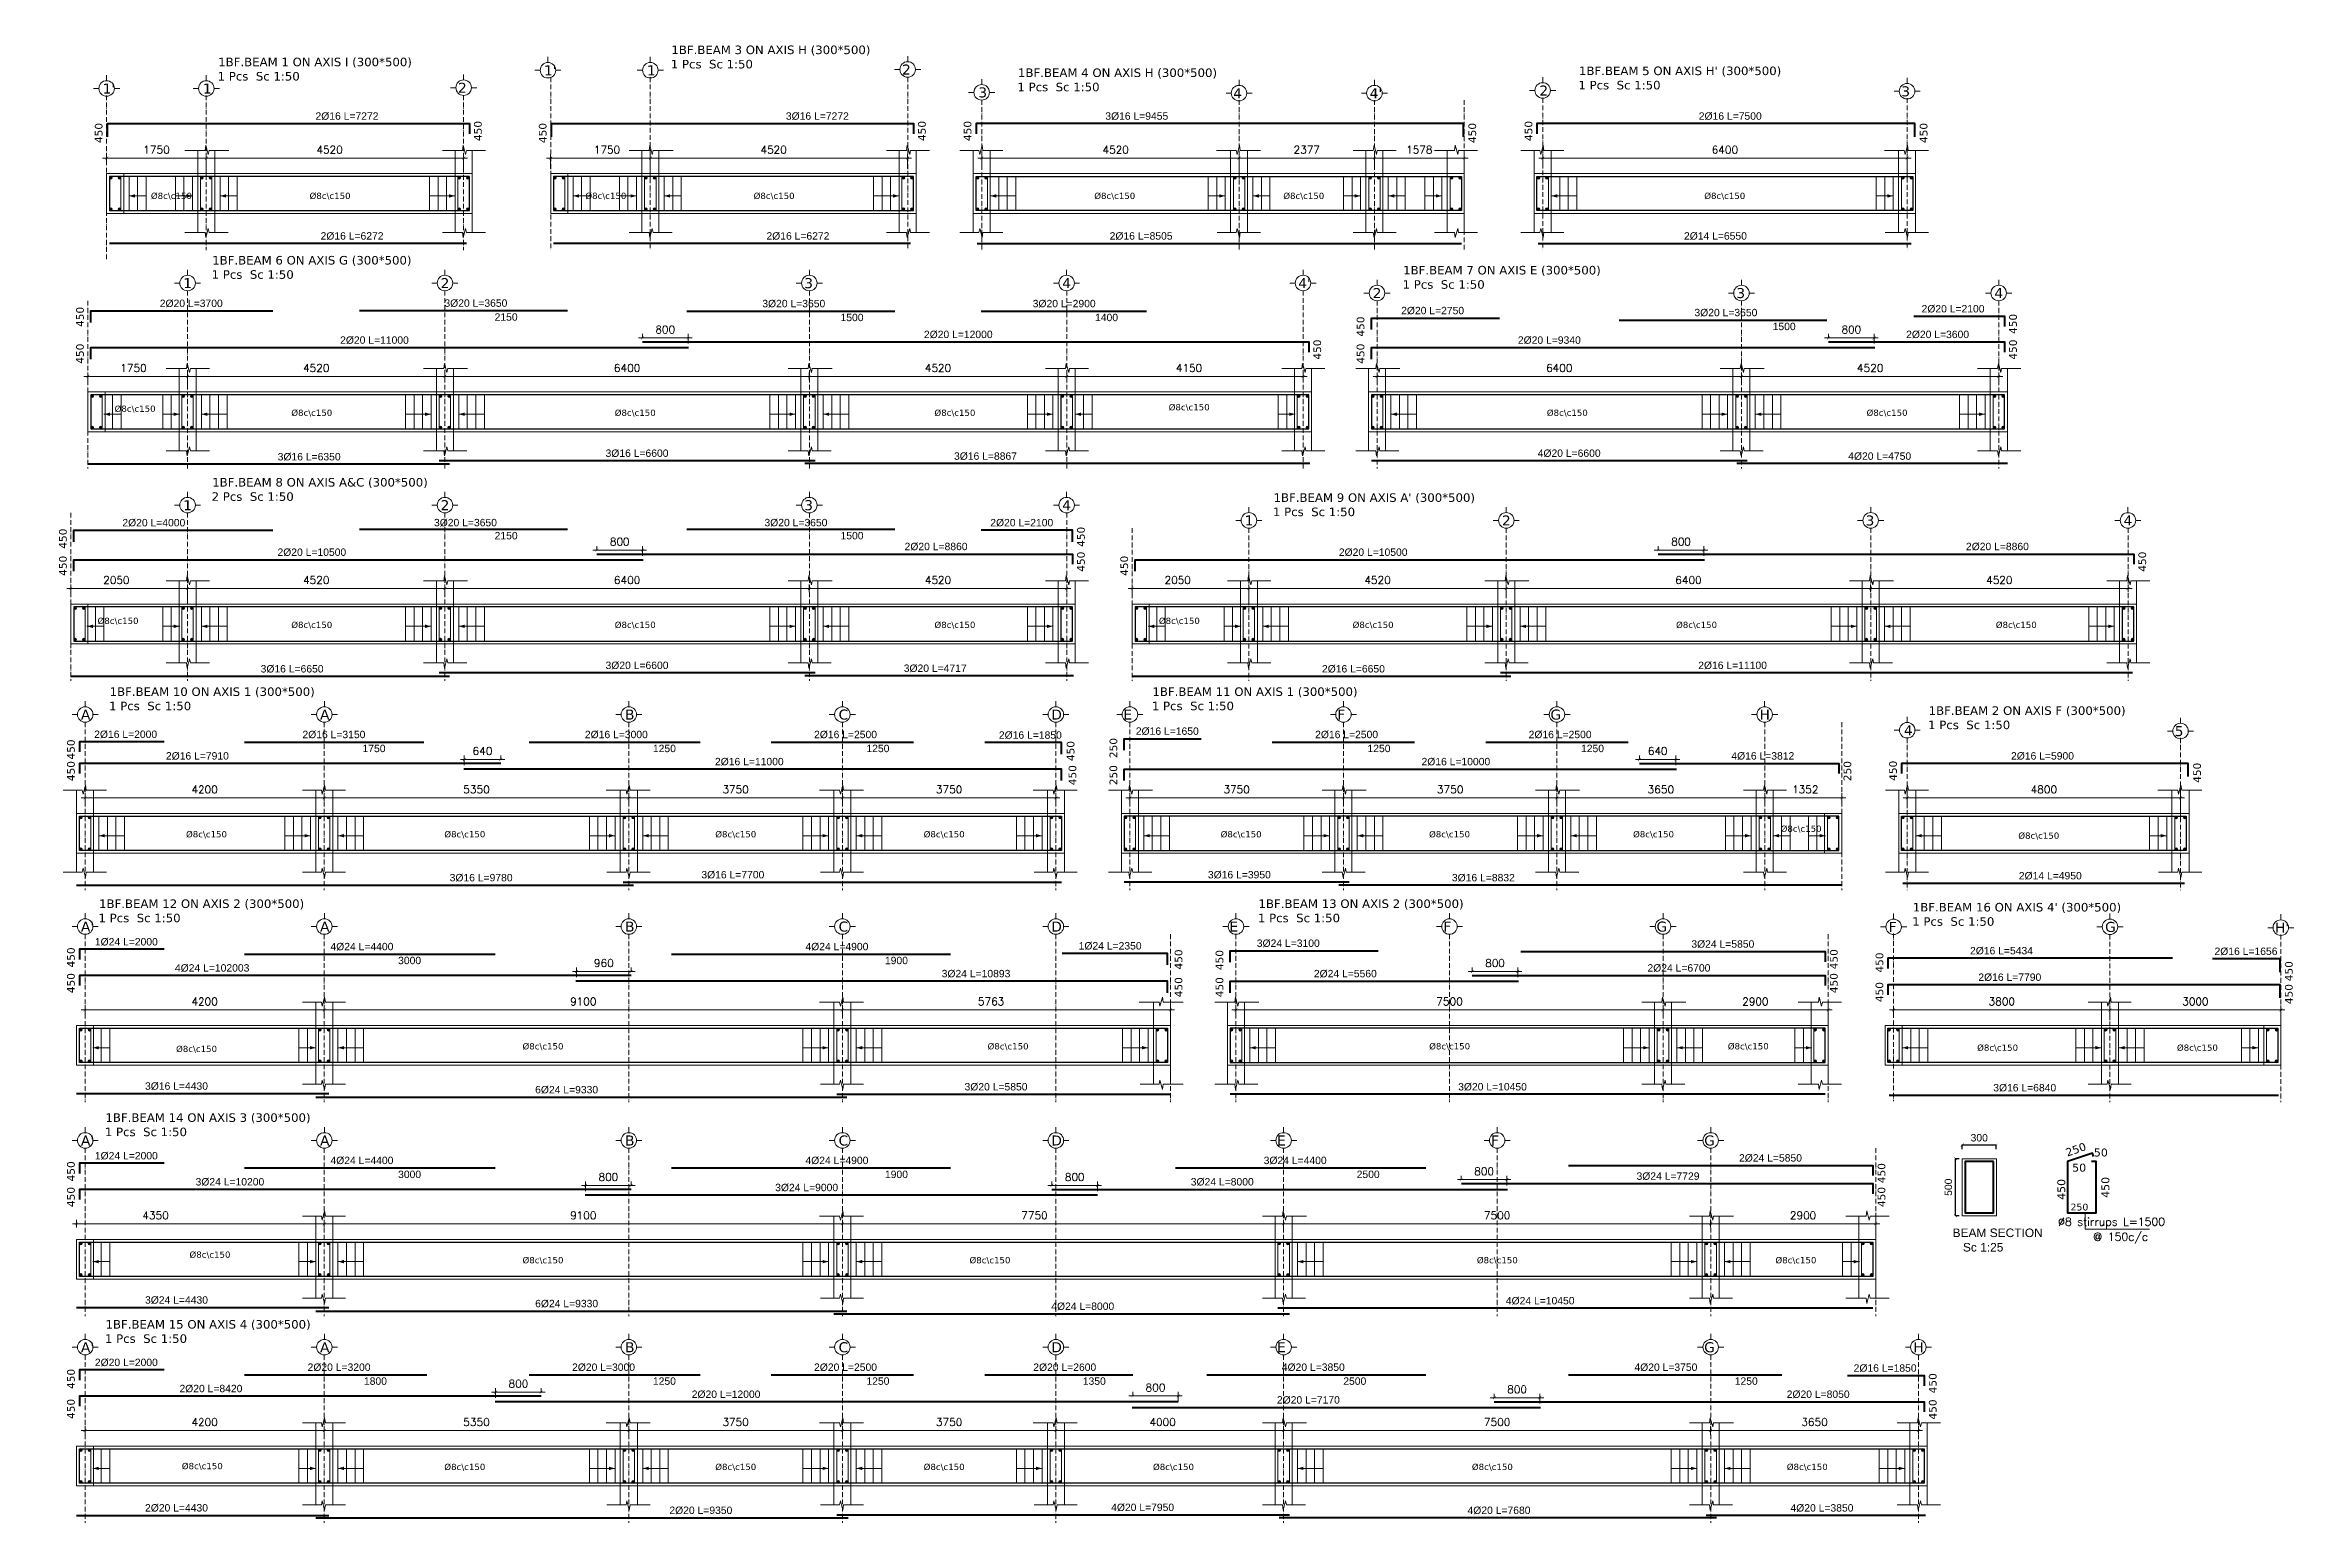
# Model space of a CAD drawing. Header units: inches. Extents: x -17020 to 43805, y -10194 to 123061.
# Drawn here: x -5502 to -1530, y 111745 to 114341 of the extents above; entities that cross this region are included whole.
import ezdxf

# ---------------------------------------------------------------- set-up
doc = ezdxf.new("R2010")
doc.units = ezdxf.units.IN
doc.header["$LTSCALE"] = 0.7
doc.header["$MEASUREMENT"] = 0
doc.linetypes.add('ACAD_ISO10W100', pattern=[18, 12, -3, 0, -3])
doc.layers.get('0').update_dxf_attribs({"lineweight": 13})
doc.layers.get('Defpoints').update_dxf_attribs({"lineweight": 5})
for name, color, linetype, lineweight in [('axis', 254, 'ACAD_ISO10W100', 9), ('BEAM FRAME', 5, 'Continuous', 18), ('COLUMN', 4, 'Continuous', 20), ('DIME', 6, 'Continuous', 25), ('elevline', 30, 'Continuous', 20), ('FRAME 070', 5, 'Continuous', 60), ('hatch', 9, 'Continuous', 9), ('ReinfContineous', 4, 'Continuous', 40), ('renforcment', 141, 'Continuous', 40), ('tex', 3, 'Continuous', 25), ('TEXT', 3, 'Continuous', 25), ('top rein. extension', 50, 'Continuous', 20), ('top renforcment', 7, 'Continuous', 40)]:
    doc.layers.add(name, color=color, linetype=linetype, lineweight=lineweight)
doc.styles.add('100', font='romans.shx', dxfattribs={"height": 13.5})
doc.styles.add('romanc', font='verdana.ttf', dxfattribs={"height": 250})
doc.styles.get("Standard").update_dxf_attribs({"font": 'arial.ttf', "height": 13})
doc.styles.add('STYLE3', font='romanc.shx', dxfattribs={"height": 45})
doc.dimstyles.new('100', dxfattribs={"dimtxt": 13.5, "dimasz": 5, "dimexe": 7, "dimexo": 7, "dimgap": 8, "dimtad": 1, "dimdec": 0, "dimlfac": 10, "dimzin": 4, "dimdsep": 46, "dimtxsty": '100', "dimblk": 'ARCHTICK', "dimcen": 0.09, "dimdle": 7, "dimclrd": 1, "dimclre": 8, "dimclrt": 2, "dimadec": 0, "dimazin": 1, "dimtfac": 1, "dimtdec": 0, "dimtix": 1, "dimtofl": 0, "dimtmove": 0, "dimatfit": 3, "dimldrblk": 'ARCHTICK', "dimfxl": 0.18, "dimtolj": 1, "dimtzin": 0, "dimlwd": -1, "dimlwe": -1, "dimarcsym": 0})
doc.dimstyles.new('25ST', dxfattribs={"dimtxt": 13, "dimasz": 5, "dimexe": 0.18, "dimexo": 5, "dimgap": 6, "dimtad": 1, "dimdec": 0, "dimlfac": 5, "dimzin": 0, "dimdsep": 46, "dimtxsty": 'Standard', "dimblk": 'ARCHTICK', "dimcen": 0.09, "dimclrd": 256, "dimclre": 7, "dimclrt": 7, "dimadec": 0, "dimazin": 0, "dimtfac": 1, "dimtdec": 0, "dimtix": 1, "dimtofl": 0, "dimtmove": 0, "dimatfit": 3, "dimldrblk": 'ARCHTICK', "dimfxl": 1, "dimtolj": 1, "dimtzin": 0, "dimarcsym": 0})
doc.dimstyles.get("Standard").update_dxf_attribs({"dimtxt": 13, "dimasz": 5, "dimexe": 0.18, "dimexo": 0.0625, "dimgap": 6, "dimtad": 1, "dimdec": 0, "dimlfac": 10, "dimzin": 0, "dimdsep": 46, "dimtxsty": 'Standard', "dimblk": 'ARCHTICK', "dimcen": 0.09, "dimse1": 1, "dimse2": 1, "dimclrd": 1, "dimclre": 7, "dimclrt": 3, "dimadec": 0, "dimazin": 0, "dimtfac": 1, "dimtdec": 0, "dimtix": 1, "dimtofl": 0, "dimtmove": 0, "dimatfit": 3, "dimldrblk": 'ARCHTICK', "dimfxl": 1, "dimtolj": 1, "dimtzin": 0, "dimarcsym": 0})

msp = doc.modelspace()

# ---------------------------------------------------------------- texts
at = {"layer": 'tex', "style": 'romanc'}
for p in [(-5316.76, 114070.85, -33872), (-5038.09, 114070.85, -33654.09), (-4553.74, 114070.85, -34089.9), (-4258.24, 114070.85, -33654.09), (-3659.94, 114070.85, -33654.09), (-3327.96, 114070.85, -33654.09), (-2588.59, 114070.85, -33654.09), (-5380.47, 113696.86, -33436.19), (-5070.21, 113689.79, -33436.19), (-4502.16, 113689.79, -33436.19), (-3940.64, 113689.79, -33436.19), (-3529.26, 113699.51, -33436.19), (-2865.13, 113689.79, -33436.19), (-2303.6, 113689.79, -33436.19), (-5410.47, 113324.21, -33654.09), (-5070.21, 113317.14, -33654.09), (-4502.16, 113317.14, -33654.09), (-3940.64, 113317.14, -33654.09), (-3546.47, 113324.21, -33654.09), (-3206.21, 113317.14, -33654.09), (-2638.16, 113317.14, -33654.09), (-2076.64, 113317.14, -33654.09), (-5255.11, 112949.27, -33654.09), (-4801.42, 112949.27, -33654.09), (-4325.57, 112949.27, -33654.09), (-3959.59, 112949.27, -33654.09), (-3437.99, 112949.27, -33654.09), (-3072.01, 112949.27, -33654.09), (-2713.73, 112949.27, -33654.09), (-2454.52, 112958.99, -33654.09), (-2037.09, 112946.81, -33654.09), (-5272.58, 112572.11, -33654.09), (-4664.12, 112576.75, -33654.09), (-3847.33, 112576.75, -33654.09), (-3071.77, 112576.75, -33654.09), (-2547.34, 112576.75, -33654.09), (-2109.41, 112574.28, -33436.19), (-1758.49, 112574.28, -33436.19), (-5249.01, 112210.67, -33654.09), (-4664.12, 112200.95, -33654.09), (-3879.09, 112200.95, -33654.09), (-2988.06, 112200.95, -33654.09), (-2463.63, 112200.95, -33654.09), (-5262.46, 111839.26, -33654.09), (-4801.42, 111837.73, -33654.09), (-4325.57, 111837.73, -33654.09), (-3959.59, 111837.73, -33654.09), (-3556.81, 111837.73, -33654.09), (-2996.76, 111837.73, -33654.09), (-2443.73, 111837.73, -33654.09)]:
    msp.add_text('%%C8c\\c150', height=11, dxfattribs=at).set_placement(p)
at = {"layer": 'TEXT'}
for s, height, style, p in [('1BF.BEAM 1 ON AXIS I (300*500)', 15, 'romanc', (-5198.57, 114304.08, -217.91)), ('1 Pcs  Sc 1:50 ', 15, 'romanc', (-4403.71, 114300.3, -217.91)), ('1BF.BEAM 3 ON AXIS H (300*500)', 15, 'romanc', (-4402.69, 114325.4, -217.91)), ("1'", 17.6, 'romanc', (-5401.53, 114256.14, -217.91)), ('1', 17.6, 'romanc', (-5225.43, 114256.14, -217.91)), ('1 Pcs  Sc 1:50 ', 15, 'romanc', (-5199.58, 114278.98, -217.91)), ('2', 17.6, 'romanc', (-4777.39, 114257.5, -217.91)), ("1'", 17.6, 'romanc', (-4626.48, 114288.11, -217.91)), ('1', 17.6, 'romanc', (-4445.58, 114288.11, -217.91)), ('2', 17.6, 'romanc', (-3997.54, 114289.47, -217.91)), ('1 Pcs  Sc 1:50 ', 15, 'romanc', (-3794.91, 114260.1, -217.91)), ('1BF.BEAM 4 ON AXIS H (300*500)', 15, 'romanc', (-3793.89, 114285.2, -217.91)), ('1 Pcs  Sc 1:50 ', 15, 'romanc', (-2809.69, 114263.42, -217.91)), ("1BF.BEAM 5 ON AXIS H' (300*500)", 15, 'romanc', (-2808.67, 114288.52, -217.91)), ('3', 17.6, 'romanc', (-3863.49, 114249.28, -217.91)), ('4', 17.6, 'romanc', (-3415.83, 114247.92, -217.91)), ("4'", 17.6, 'romanc', (-3176.34, 114247.92, -217.91)), ('2', 17.6, 'romanc', (-2878.27, 114252.6, -217.91)), ('3', 17.6, 'romanc', (-2242.61, 114251.23, -217.91)), ('1BF.BEAM 6 ON AXIS G (300*500)', 15, 'romanc', (-5209.11, 113955.74)), ('1BF.BEAM 7 ON AXIS E (300*500)', 15, 'romanc', (-3117.49, 113938.28)), ('1', 17.6, 'romanc', (-5259.96, 113914.2)), ('1 Pcs  Sc 1:50 ', 15, 'romanc', (-5210.13, 113930.64)), ('2', 17.6, 'romanc', (-4807.96, 113914.2)), ('3', 17.6, 'romanc', (-4169.3, 113914.2)), ('4', 17.6, 'romanc', (-3716.16, 113914.2)), ("4'", 17.6, 'romanc', (-3301.71, 113914.2)), ('2', 17.6, 'romanc', (-3170.92, 113896.75)), ('1 Pcs  Sc 1:50 ', 15, 'romanc', (-3118.51, 113913.18)), ('3', 17.6, 'romanc', (-2532.26, 113896.75)), ('4', 17.6, 'romanc', (-2079.12, 113896.75)), ('1BF.BEAM 8 ON AXIS A&C (300*500)', 15, 'romanc', (-5209.11, 113565.64, -217.91)), ('1', 17.6, 'romanc', (-5259.96, 113524.1, -217.91)), ('2 Pcs  Sc 1:50 ', 15, 'romanc', (-5210.13, 113540.54, -217.91)), ('2', 17.6, 'romanc', (-4807.96, 113524.1, -217.91)), ('3', 17.6, 'romanc', (-4169.3, 113524.1, -217.91)), ('4', 17.6, 'romanc', (-3716.16, 113524.1, -217.91)), ('1 Pcs  Sc 1:50 ', 15, 'romanc', (-3346.13, 113513.64, -217.91)), ("1BF.BEAM 9 ON AXIS A' (300*500)", 15, 'romanc', (-3345.11, 113538.74, -217.91)), ('1', 17.6, 'romanc', (-3395.96, 113497.2, -217.91)), ('2', 17.6, 'romanc', (-2943.96, 113497.2, -217.91)), ('3', 17.6, 'romanc', (-2305.3, 113497.2, -217.91)), ('4', 17.6, 'romanc', (-1852.16, 113497.2, -217.91)), ('1BF.BEAM 10 ON AXIS 1 (300*500)', 15, 'romanc', (-5389.28, 113197.76, -217.91)), ('1BF.BEAM 11 ON AXIS 1 (300*500)', 15, 'romanc', (-3557.84, 113197.76, -217.91)), ('A', 17.6, 'romanc', (-5439.68, 113156.23, -217.91)), ('1 Pcs  Sc 1:50 ', 15, 'romanc', (-5390.3, 113172.66, -217.91)), ('A', 17.6, 'romanc', (-5019.68, 113156.23, -217.91)), ('B', 17.6, 'romanc', (-4483.95, 113156.23, -217.91)), ('C', 17.6, 'romanc', (-4108.95, 113156.23, -217.91)), ('D', 17.6, 'romanc', (-3735.47, 113156.23, -217.91)), ('E', 17.6, 'romanc', (-3608.83, 113156.23, -217.91)), ('1 Pcs  Sc 1:50 ', 15, 'romanc', (-3558.86, 113172.66, -217.91)), ('F', 17.6, 'romanc', (-3233.07, 113156.23, -217.91)), ('G', 17.6, 'romanc', (-2858.76, 113156.23, -217.91)), ('H', 17.6, 'romanc', (-2491.58, 113156.23, -217.91)), ('1BF.BEAM 2 ON AXIS F (300*500)', 15, 'romanc', (-2194.56, 113164.48, -217.91)), ('4', 17.6, 'romanc', (-2238.02, 113128.56, -217.91)), ('1 Pcs  Sc 1:50 ', 15, 'romanc', (-2195.57, 113139.38, -217.91)), ('5', 17.6, 'romanc', (-1762.35, 113127.2, -217.91)), ('1 Pcs  Sc 1:50 ', 15, 'romanc', (-5408.86, 112800.14, -217.91)), ('1BF.BEAM 12 ON AXIS 2 (300*500)', 15, 'romanc', (-5407.85, 112825.24, -217.91)), ('1 Pcs  Sc 1:50 ', 15, 'romanc', (-3372.57, 112800.14, -217.91)), ('1BF.BEAM 13 ON AXIS 2 (300*500)', 15, 'romanc', (-3371.55, 112825.24, -217.91)), ('1 Pcs  Sc 1:50 ', 15, 'romanc', (-2223.46, 112793.98)), ("1BF.BEAM 16 ON AXIS 4' (300*500)", 15, 'romanc', (-2222.44, 112819.08)), ("A'", 17.6, 'romanc', (-5439.68, 112783.7, -217.91)), ('A', 17.6, 'romanc', (-5019.68, 112783.7, -217.91)), ('B', 17.6, 'romanc', (-4483.95, 112783.71, -217.91)), ('C', 17.6, 'romanc', (-4108.95, 112783.71, -217.91)), ('D', 17.6, 'romanc', (-3735.47, 112783.71, -217.91)), ('E', 17.6, 'romanc', (-3422.54, 112783.71, -217.91)), ('F', 17.6, 'romanc', (-3046.78, 112783.71, -217.91)), ('G', 17.6, 'romanc', (-2672.47, 112783.71, -217.91)), ('F', 17.6, 'romanc', (-2264.6, 112783.16)), ('G', 17.6, 'romanc', (-1884.6, 112783.16)), ("H'", 17.6, 'romanc', (-1586.24, 112781.8)), ('1BF.BEAM 14 ON AXIS 3 (300*500)', 15, 'romanc', (-5396.66, 112449.45, -217.91)), ("A'", 17.6, 'romanc', (-5439.68, 112407.91, -217.91)), ('1 Pcs  Sc 1:50 ', 15, 'romanc', (-5397.67, 112424.35, -217.91)), ('A', 17.6, 'romanc', (-5019.68, 112407.91, -217.91)), ('B', 17.6, 'romanc', (-4483.95, 112407.91, -217.91)), ('C', 17.6, 'romanc', (-4108.95, 112407.91, -217.91)), ('D', 17.6, 'romanc', (-3735.47, 112407.91, -217.91)), ('E', 17.6, 'romanc', (-3338.83, 112407.91, -217.91)), ('F', 17.6, 'romanc', (-2963.07, 112407.91, -217.91)), ('G', 17.6, 'romanc', (-2588.76, 112407.91, -217.91)), ('50', 14, 'romanc', (-1942.44, 112362.04)), ('50', 14, 'romanc', (-1904.27, 112388.69)), ('250', 12, 'romanc', (-1945.45, 112293.75)), ('  %%C8 stirrups L=1500', 14, 'STYLE3', (-1986.38, 112267.02)), (' @ 150c/c', 14, 'STYLE3', (-1915.42, 112240.57)), ('1BF.BEAM 15 ON AXIS 4 (300*500)', 15, 'romanc', (-5396.48, 112086.23, -217.91)), ("A'", 17.6, 'romanc', (-5439.68, 112044.69, -217.91)), ('1 Pcs  Sc 1:50 ', 15, 'romanc', (-5397.5, 112061.13, -217.91)), ('A', 17.6, 'romanc', (-5019.68, 112044.69, -217.91)), ('B', 17.6, 'romanc', (-4483.95, 112044.69, -217.91)), ('C', 17.6, 'romanc', (-4108.95, 112044.69, -217.91)), ('D', 17.6, 'romanc', (-3735.47, 112044.69, -217.91)), ('E', 17.6, 'romanc', (-3338.83, 112044.69, -217.91)), ('G', 17.6, 'romanc', (-2588.76, 112044.69, -217.91)), ('H', 17.6, 'romanc', (-2221.58, 112044.69, -217.91))]:
    msp.add_text(s, height=height, dxfattribs=dict(at, style=style)).set_placement(p)
at = {"layer": 'TEXT', "style": 'romanc'}
for s, height, rotation, p in [('450', 13.5, 90, (-5401.79, 114169.1, -73175.05)), ('450', 13.5, 90, (-4735.83, 114172.65, -73610.86)), ('450', 13.5, 90, (-4621.94, 114169.1, -73392.95)), ('450', 13.5, 90, (-3955.98, 114172.65, -73610.86)), ('450', 13.5, 90, (-3875.83, 114172.65, -73610.86)), ('450', 13.5, 90, (-2989.37, 114169.1, -72957.14)), ('450', 13.5, 90, (-2890.61, 114172.65, -73610.86)), ('450', 13.5, 90, (-2196.65, 114169.1, -73175.05)), ('450', 13.5, 90, (-5434.64, 113845.96, -72739.24)), ('450', 13.5, 90, (-3185.6, 113829.07, -72521.33)), ('450', 13.5, 90, (-2039.64, 113833.67, -73392.95)), ('450', 13.5, 90, (-5434.64, 113781.37, -72739.24)), ('450', 13.5, 90, (-3261.64, 113788.56, -73175.05)), ('450', 13.5, 90, (-3185.6, 113781.37, -72521.33)), ('450', 13.5, 90, (-2039.64, 113788.56, -73392.95)), ('450', 13.5, 90, (-5464.64, 113456.42, -72957.14)), ('450', 13.5, 90, (-3676.68, 113459.66, -73392.95)), ('450', 13.5, 90, (-5464.64, 113408.73, -72957.14)), ('450', 13.5, 90, (-3676.68, 113415.91, -73392.95)), ('450', 13.5, 90, (-3600.64, 113408.73, -72957.14)), ('450', 13.5, 90, (-1812.68, 113415.91, -73392.95)), ('450', 13.5, 90, (-5450.53, 113086.01, -73392.95)), ('250', 13.5, 90, (-3619.64, 113088.55, -72739.24)), ('450', 13.5, 90, (-5450.53, 113048.04, -73392.95)), ('450', 13.5, 90, (-3694.85, 113083.24, -72739.24)), ('250', 13.5, 90, (-2330.5, 113048.04, -73392.95)), ('450', 13.5, 90, (-2250.36, 113048.61, -73610.86)), ('450', 13.5, 90, (-3691.57, 113040.85, -72739.24)), ('250', 13.5, 90, (-3619.64, 113040.85, -72739.24)), ('450', 13.5, 90, (-1716.39, 113045.06, -73175.05)), ('450', 13.5, 90, (-5450.53, 112720.66, -73392.95)), ('450', 13.5, 90, (-3505.28, 112717.1, -72957.14)), ('450', 13.5, 90, (-3433.35, 112716.02, -72739.24)), ('450', 13.5, 90, (-2354.39, 112717.48, -73392.95)), ('450', 13.5, 90, (-2274.24, 112711.67, -73392.95)), ('450', 13.5, 90, (-1555.28, 112696.51, -72739.24)), ('450', 13.5, 90, (-5450.53, 112675.52, -73392.95)), ('450', 13.5, 90, (-3505.28, 112668.33, -72957.14)), ('450', 13.5, 90, (-3433.35, 112668.33, -72739.24)), ('450', 13.5, 90, (-2354.39, 112675.52, -73392.95)), ('450', 13.5, 90, (-2274.24, 112659.8, -73392.95)), ('450', 13.5, 90, (-1555.28, 112656.25, -72739.24)), ('250', 14, 19.5245, (-1950.98, 112388.29)), ('450', 13.5, 90, (-5450.53, 112344.87, -73392.95)), ('450', 13.5, 90, (-2270.68, 112341.69, -73392.95)), ('450', 13.5, 90, (-5450.53, 112299.72, -73392.95)), ('450', 13.5, 90, (-2270.68, 112299.72, -73392.95)), ('450', 14, 90, (-1954.62, 112312.46)), ('450', 14, 90, (-1877.2, 112316.03)), ('450', 13.5, 90, (-5450.53, 111980.13, -73392.95)), ('450', 13.5, 90, (-2180.68, 111972.56, -73175.05)), ('450', 13.5, 90, (-5450.53, 111927.41, -73392.95)), ('450', 13.5, 90, (-2180.68, 111926.5, -73175.05))]:
    msp.add_text(s, height=height, rotation=rotation, dxfattribs=at).set_placement(p)
at = {"layer": 'TEXT'}
for s, p in [('BEAM SECTION ', (-2152.48, 112247.04)), ('Sc 1:25', (-2134.33, 112221.67))]:
    msp.add_text(s, height=15, dxfattribs=at).set_placement(p)

# ---------------------------------------------------------------- blocks, each defined once
blk = doc.blocks.new('_ArchTick')
at = {"color": 0, "linetype": 'ByBlock', "lineweight": 0, "const_width": 0.15}
blk.add_lwpolyline([(-0.5, -0.5), (0.5, 0.5)], dxfattribs=at)
blk = doc.blocks.new('*D1493')
at = {"color": 1, "transparency": 16777216}
blk.add_line((-5226.5, 114142.7), (-4760.5, 114142.7), dxfattribs=at)
at = {"color": 8, "transparency": 16777216}
for p, q in [((-5219.5, 114106.1), (-5219.5, 114149.7)), ((-4767.5, 114124.5), (-4767.5, 114149.7))]:
    blk.add_line(p, q, dxfattribs=at)
at = {"layer": 'Defpoints', "color": 0, "transparency": 16777216}
for p in [(-4767.5, 114142.7), (-4767.5, 114117.5), (-5219.5, 114099.1)]:
    blk.add_point(p, dxfattribs=at)
at = {"color": 1, "transparency": 16777216, "xscale": 5, "yscale": 5, "zscale": 5, "rotation": 180}
blk.add_blockref('_ArchTick', (-5219.5, 114142.7), dxfattribs=at)
at = {"color": 1, "transparency": 16777216, "xscale": 5, "yscale": 5, "zscale": 5}
blk.add_blockref('_ArchTick', (-4767.5, 114142.7), dxfattribs=at)
at = {"color": 2, "transparency": 16777216, "insert": (-5002.9, 114157.4), "char_height": 13.5, "attachment_point": 5, "style": '100'}
blk.add_mtext('\\A1;4520', dxfattribs=at)
blk = doc.blocks.new('*D1494')
at = {"layer": 'Defpoints', "color": 0, "transparency": 16777216}
for p in [(-5389.5, 113992.7, -13870.6), (-4762.3, 113992.7, -37318.8), (-4762.3, 113992.7)]:
    blk.add_point(p, dxfattribs=at)
at = {"layer": 'TEXT', "color": 3, "transparency": 16777216, "insert": (-4963.5, 114005.7), "char_height": 13, "attachment_point": 5}
blk.add_mtext('\\A1;2%%C16 L=6272', dxfattribs=at)
blk = doc.blocks.new('*D1495')
at = {"layer": 'Defpoints', "color": 0, "transparency": 16777216}
for p in [(-5439.5, 114203.3, 46.4), (-5439.5, 114203.3), (-4712.3, 114203.3, -440.4)]:
    blk.add_point(p, dxfattribs=at)
at = {"layer": 'TEXT', "color": 3, "transparency": 16777216, "insert": (-4972.4, 114216.3), "char_height": 13, "attachment_point": 5}
blk.add_mtext('\\A1;2%%C16 L=7272', dxfattribs=at)
blk = doc.blocks.new('*D1496')
at = {"color": 1, "transparency": 16777216}
blk.add_line((-5212.5, 114142.7), (-5401.5, 114142.7), dxfattribs=at)
at = {"color": 8, "transparency": 16777216}
for p, q in [((-5394.5, 114137.6), (-5394.5, 114149.7)), ((-5219.5, 114106.1), (-5219.5, 114149.7))]:
    blk.add_line(p, q, dxfattribs=at)
at = {"layer": 'Defpoints', "color": 0, "transparency": 16777216}
for p in [(-5394.5, 114142.7), (-5394.5, 114130.6), (-5219.5, 114099.1)]:
    blk.add_point(p, dxfattribs=at)
at = {"color": 1, "transparency": 16777216, "xscale": 5, "yscale": 5, "zscale": 5, "rotation": 180}
blk.add_blockref('_ArchTick', (-5394.5, 114142.7), dxfattribs=at)
at = {"color": 1, "transparency": 16777216, "xscale": 5, "yscale": 5, "zscale": 5}
blk.add_blockref('_ArchTick', (-5219.5, 114142.7), dxfattribs=at)
at = {"color": 2, "transparency": 16777216, "insert": (-5306.9, 114157.4), "char_height": 13.5, "attachment_point": 5, "style": '100'}
blk.add_mtext('\\A1;1750', dxfattribs=at)
blk = doc.blocks.new('*D1482')
at = {"color": 1, "transparency": 16777216}
blk.add_line((-4446.7, 114142.7), (-3980.7, 114142.7), dxfattribs=at)
at = {"color": 8, "transparency": 16777216}
for p, q in [((-4439.7, 114106.1), (-4439.7, 114149.7)), ((-3987.7, 114124.5), (-3987.7, 114149.7))]:
    blk.add_line(p, q, dxfattribs=at)
at = {"layer": 'Defpoints', "color": 0, "transparency": 16777216}
for p in [(-3987.7, 114142.7), (-3987.7, 114117.5), (-4439.7, 114099.1)]:
    blk.add_point(p, dxfattribs=at)
at = {"color": 1, "transparency": 16777216, "xscale": 5, "yscale": 5, "zscale": 5, "rotation": 180}
blk.add_blockref('_ArchTick', (-4439.7, 114142.7), dxfattribs=at)
at = {"color": 1, "transparency": 16777216, "xscale": 5, "yscale": 5, "zscale": 5}
blk.add_blockref('_ArchTick', (-3987.7, 114142.7), dxfattribs=at)
at = {"color": 2, "transparency": 16777216, "insert": (-4223, 114157.4), "char_height": 13.5, "attachment_point": 5, "style": '100'}
blk.add_mtext('\\A1;4520', dxfattribs=at)
blk = doc.blocks.new('*D1483')
at = {"layer": 'Defpoints', "color": 0, "transparency": 16777216}
for p in [(-4609.7, 113992.7, -14088.5), (-3982.5, 113992.7, -37318.8), (-3982.5, 113992.7)]:
    blk.add_point(p, dxfattribs=at)
at = {"layer": 'TEXT', "color": 3, "transparency": 16777216, "insert": (-4180.4, 114005.7), "char_height": 13, "attachment_point": 5}
blk.add_mtext('\\A1;2%%C16 L=6272', dxfattribs=at)
blk = doc.blocks.new('*D1484')
at = {"layer": 'Defpoints', "color": 0, "transparency": 16777216}
for p in [(-4659.7, 114203.3, -171.5), (-4659.7, 114203.3), (-3932.5, 114203.3, -440.4)]:
    blk.add_point(p, dxfattribs=at)
at = {"layer": 'TEXT', "color": 3, "transparency": 16777216, "insert": (-4146.3, 114216.3), "char_height": 13, "attachment_point": 5}
blk.add_mtext('\\A1;3%%C16 L=7272', dxfattribs=at)
blk = doc.blocks.new('*D1485')
at = {"color": 1, "transparency": 16777216}
blk.add_line((-4432.7, 114142.7), (-4621.7, 114142.7), dxfattribs=at)
at = {"color": 8, "transparency": 16777216}
for p, q in [((-4614.7, 114124.5), (-4614.7, 114149.7)), ((-4439.7, 114106.1), (-4439.7, 114149.7))]:
    blk.add_line(p, q, dxfattribs=at)
at = {"layer": 'Defpoints', "color": 0, "transparency": 16777216}
for p in [(-4614.7, 114142.7), (-4614.7, 114117.5, -217.9), (-4439.7, 114099.1)]:
    blk.add_point(p, dxfattribs=at)
at = {"color": 1, "transparency": 16777216, "xscale": 5, "yscale": 5, "zscale": 5, "rotation": 180}
blk.add_blockref('_ArchTick', (-4614.7, 114142.7), dxfattribs=at)
at = {"color": 1, "transparency": 16777216, "xscale": 5, "yscale": 5, "zscale": 5}
blk.add_blockref('_ArchTick', (-4439.7, 114142.7), dxfattribs=at)
at = {"color": 2, "transparency": 16777216, "insert": (-4515.7, 114157.4), "char_height": 13.5, "attachment_point": 5, "style": '100'}
blk.add_mtext('\\A1;1750', dxfattribs=at)
blk = doc.blocks.new('*D1486')
at = {"color": 1, "transparency": 16777216}
blk.add_line((-3398.7, 114142.7), (-3864.7, 114142.7), dxfattribs=at)
at = {"color": 8, "transparency": 16777216}
for p, q in [((-3857.7, 114124.5), (-3857.7, 114149.7)), ((-3405.7, 114106.1), (-3405.7, 114149.7))]:
    blk.add_line(p, q, dxfattribs=at)
at = {"layer": 'Defpoints', "color": 0, "transparency": 16777216}
for p in [(-3857.7, 114142.7), (-3857.7, 114117.5), (-3405.7, 114099.1)]:
    blk.add_point(p, dxfattribs=at)
at = {"color": 1, "transparency": 16777216, "xscale": 5, "yscale": 5, "zscale": 5, "rotation": 180}
blk.add_blockref('_ArchTick', (-3857.7, 114142.7), dxfattribs=at)
at = {"color": 1, "transparency": 16777216, "xscale": 5, "yscale": 5, "zscale": 5}
blk.add_blockref('_ArchTick', (-3405.7, 114142.7), dxfattribs=at)
at = {"color": 2, "transparency": 16777216, "insert": (-3622.3, 114157.4), "char_height": 13.5, "attachment_point": 5, "style": '100'}
blk.add_mtext('\\A1;4520', dxfattribs=at)
blk = doc.blocks.new('*D1487')
at = {"layer": 'Defpoints', "color": 0, "transparency": 16777216}
for p in [(-3865.7, 113992.7, -37318.8), (-3865.7, 113992.7), (-3015.2, 113992.7, -13652.7)]:
    blk.add_point(p, dxfattribs=at)
at = {"layer": 'TEXT', "color": 3, "transparency": 16777216, "insert": (-3577.7, 114005.7), "char_height": 13, "attachment_point": 5}
blk.add_mtext('\\A1;2%%C16 L=8505', dxfattribs=at)
blk = doc.blocks.new('*D1488')
at = {"layer": 'Defpoints', "color": 0, "transparency": 16777216}
for p in [(-3911.1, 114203.3, -440.4), (-2965.6, 114203.3, 264.3), (-2965.6, 114203.3)]:
    blk.add_point(p, dxfattribs=at)
at = {"layer": 'TEXT', "color": 3, "transparency": 16777216, "insert": (-3585.3, 114216.3), "char_height": 13, "attachment_point": 5}
blk.add_mtext('\\A1;3%%C16 L=9455', dxfattribs=at)
blk = doc.blocks.new('*D1489')
at = {"color": 1, "transparency": 16777216}
blk.add_line((-3412.7, 114142.7), (-3161, 114142.7), dxfattribs=at)
at = {"color": 8, "transparency": 16777216}
for p, q in [((-3405.7, 114106.1), (-3405.7, 114149.7)), ((-3168, 114125.5), (-3168, 114149.7))]:
    blk.add_line(p, q, dxfattribs=at)
at = {"layer": 'Defpoints', "color": 0, "transparency": 16777216}
for p in [(-3168, 114142.7), (-3168, 114118.5), (-3405.7, 114099.1)]:
    blk.add_point(p, dxfattribs=at)
at = {"color": 1, "transparency": 16777216, "xscale": 5, "yscale": 5, "zscale": 5, "rotation": 180}
blk.add_blockref('_ArchTick', (-3405.7, 114142.7), dxfattribs=at)
at = {"color": 1, "transparency": 16777216, "xscale": 5, "yscale": 5, "zscale": 5}
blk.add_blockref('_ArchTick', (-3168, 114142.7), dxfattribs=at)
at = {"color": 2, "transparency": 16777216, "insert": (-3286.8, 114157.4), "char_height": 13.5, "attachment_point": 5, "style": '100'}
blk.add_mtext('\\A1;2377', dxfattribs=at)
blk = doc.blocks.new('*D1490')
at = {"color": 1, "transparency": 16777216}
blk.add_line((-2225.4, 114142.7), (-2879.4, 114142.7), dxfattribs=at)
at = {"color": 8, "transparency": 16777216}
for p, q in [((-2872.4, 114124.5), (-2872.4, 114149.7)), ((-2232.4, 114106.1), (-2232.4, 114149.7))]:
    blk.add_line(p, q, dxfattribs=at)
at = {"layer": 'Defpoints', "color": 0, "transparency": 16777216}
for p in [(-2872.4, 114142.7), (-2872.4, 114117.5), (-2232.4, 114099.1)]:
    blk.add_point(p, dxfattribs=at)
at = {"color": 1, "transparency": 16777216, "xscale": 5, "yscale": 5, "zscale": 5, "rotation": 180}
blk.add_blockref('_ArchTick', (-2872.4, 114142.7), dxfattribs=at)
at = {"color": 1, "transparency": 16777216, "xscale": 5, "yscale": 5, "zscale": 5}
blk.add_blockref('_ArchTick', (-2232.4, 114142.7), dxfattribs=at)
at = {"color": 2, "transparency": 16777216, "insert": (-2552.4, 114157.4), "char_height": 13.5, "attachment_point": 5, "style": '100'}
blk.add_mtext('\\A1;6400', dxfattribs=at)
blk = doc.blocks.new('*D1491')
at = {"layer": 'Defpoints', "color": 0, "transparency": 16777216}
for p in [(-2880.4, 113992.7, -37318.8), (-2880.4, 113992.7), (-2225.4, 113992.7, -13870.6)]:
    blk.add_point(p, dxfattribs=at)
at = {"layer": 'TEXT', "color": 3, "transparency": 16777216, "insert": (-2569, 114005.7), "char_height": 13, "attachment_point": 5}
blk.add_mtext('\\A1;2%%C14 L=6550', dxfattribs=at)
blk = doc.blocks.new('*D1492')
at = {"layer": 'Defpoints', "color": 0, "transparency": 16777216}
for p in [(-2925.8, 114203.3, -440.4), (-2175.8, 114203.3, 46.4), (-2175.8, 114203.3)]:
    blk.add_point(p, dxfattribs=at)
at = {"layer": 'TEXT', "color": 3, "transparency": 16777216, "insert": (-2543, 114216.3), "char_height": 13, "attachment_point": 5}
blk.add_mtext('\\A1;2%%C16 L=7500', dxfattribs=at)
blk = doc.blocks.new('*D1497')
at = {"layer": 'Defpoints', "color": 0, "transparency": 16777216}
for p in [(-5472.4, 113809.7, -218.4), (-5472.4, 113809.7), (-4372.4, 113809.7, -167.8)]:
    blk.add_point(p, dxfattribs=at)
at = {"layer": 'TEXT', "color": 3, "transparency": 16777216, "insert": (-4924.1, 113822.7), "char_height": 13, "attachment_point": 5}
blk.add_mtext('\\A1;2%%C20 L=11000', dxfattribs=at)
blk = doc.blocks.new('*D1498')
at = {"color": 1, "transparency": 16777216}
blk.add_line((-4167.4, 113759.2), (-3701.4, 113759.2), dxfattribs=at)
at = {"color": 8, "transparency": 16777216}
for p, q in [((-4160.4, 113752.6), (-4160.4, 113766.2)), ((-3708.4, 113753.2), (-3708.4, 113766.2))]:
    blk.add_line(p, q, dxfattribs=at)
at = {"layer": 'Defpoints', "color": 0, "transparency": 16777216}
for p in [(-3708.4, 113759.2), (-4160.4, 113745.6), (-3708.4, 113746.2)]:
    blk.add_point(p, dxfattribs=at)
at = {"color": 1, "transparency": 16777216, "xscale": 5, "yscale": 5, "zscale": 5, "rotation": 180}
blk.add_blockref('_ArchTick', (-4160.4, 113759.2), dxfattribs=at)
at = {"color": 1, "transparency": 16777216, "xscale": 5, "yscale": 5, "zscale": 5}
blk.add_blockref('_ArchTick', (-3708.4, 113759.2), dxfattribs=at)
at = {"color": 2, "transparency": 16777216, "insert": (-3934.4, 113773.9), "char_height": 13.5, "attachment_point": 5, "style": '100'}
blk.add_mtext('\\A1;4520', dxfattribs=at)
blk = doc.blocks.new('*D1499')
at = {"layer": 'Defpoints', "color": 0, "transparency": 16777216}
for p in [(-4453.4, 113819.7, -157.8), (-4453.4, 113819.7), (-3253.4, 113819.7, -218.5)]:
    blk.add_point(p, dxfattribs=at)
at = {"layer": 'TEXT', "color": 3, "transparency": 16777216, "insert": (-3898.8, 113832.7), "char_height": 13, "attachment_point": 5}
blk.add_mtext('\\A1;2%%C20 L=12000', dxfattribs=at)
blk = doc.blocks.new('*D1507')
at = {"color": 1, "transparency": 16777216}
blk.add_line((-4366.4, 113826.7), (-4460.4, 113826.7), dxfattribs=at)
at = {"color": 8, "transparency": 16777216}
for p, q in [((-4453.4, 113826.7), (-4453.4, 113833.7)), ((-4373.4, 113816.7), (-4373.4, 113833.7))]:
    blk.add_line(p, q, dxfattribs=at)
at = {"layer": 'Defpoints', "color": 0, "transparency": 16777216}
for p in [(-4453.4, 113826.7), (-4453.4, 113819.7), (-4373.4, 113809.7)]:
    blk.add_point(p, dxfattribs=at)
at = {"color": 1, "transparency": 16777216, "xscale": 5, "yscale": 5, "zscale": 5, "rotation": 180}
blk.add_blockref('_ArchTick', (-4453.4, 113826.7), dxfattribs=at)
at = {"color": 1, "transparency": 16777216, "xscale": 5, "yscale": 5, "zscale": 5}
blk.add_blockref('_ArchTick', (-4373.4, 113826.7), dxfattribs=at)
at = {"color": 2, "transparency": 16777216, "insert": (-4413.4, 113841.5), "char_height": 13.5, "attachment_point": 5, "style": '100'}
blk.add_mtext('\\A1;800', dxfattribs=at)
blk = doc.blocks.new('*D1500')
at = {"color": 1, "transparency": 16777216}
blk.add_line((-4153.4, 113759.2), (-4807.4, 113759.2), dxfattribs=at)
at = {"color": 8, "transparency": 16777216}
for p, q in [((-4800.4, 113750.2), (-4800.4, 113766.2)), ((-4160.4, 113752.6), (-4160.4, 113766.2))]:
    blk.add_line(p, q, dxfattribs=at)
at = {"layer": 'Defpoints', "color": 0, "transparency": 16777216}
for p in [(-4800.4, 113759.2), (-4800.4, 113743.2), (-4160.4, 113745.6)]:
    blk.add_point(p, dxfattribs=at)
at = {"color": 1, "transparency": 16777216, "xscale": 5, "yscale": 5, "zscale": 5, "rotation": 180}
blk.add_blockref('_ArchTick', (-4800.4, 113759.2), dxfattribs=at)
at = {"color": 1, "transparency": 16777216, "xscale": 5, "yscale": 5, "zscale": 5}
blk.add_blockref('_ArchTick', (-4160.4, 113759.2), dxfattribs=at)
at = {"color": 2, "transparency": 16777216, "insert": (-4480.4, 113773.9), "char_height": 13.5, "attachment_point": 5, "style": '100'}
blk.add_mtext('\\A1;6400', dxfattribs=at)
blk = doc.blocks.new('*D1501')
at = {"color": 1, "transparency": 16777216}
blk.add_line((-5259.4, 113759.2), (-4793.4, 113759.2), dxfattribs=at)
at = {"color": 8, "transparency": 16777216}
for p, q in [((-5252.4, 113738), (-5252.4, 113766.2)), ((-4800.4, 113750.2), (-4800.4, 113766.2))]:
    blk.add_line(p, q, dxfattribs=at)
at = {"layer": 'Defpoints', "color": 0, "transparency": 16777216}
for p in [(-4800.4, 113759.2), (-5252.4, 113731), (-4800.4, 113743.2)]:
    blk.add_point(p, dxfattribs=at)
at = {"color": 1, "transparency": 16777216, "xscale": 5, "yscale": 5, "zscale": 5, "rotation": 180}
blk.add_blockref('_ArchTick', (-5252.4, 113759.2), dxfattribs=at)
at = {"color": 1, "transparency": 16777216, "xscale": 5, "yscale": 5, "zscale": 5}
blk.add_blockref('_ArchTick', (-4800.4, 113759.2), dxfattribs=at)
at = {"color": 2, "transparency": 16777216, "insert": (-5026.4, 113773.9), "char_height": 13.5, "attachment_point": 5, "style": '100'}
blk.add_mtext('\\A1;4520', dxfattribs=at)
blk = doc.blocks.new('*D1502')
at = {"layer": 'Defpoints', "color": 0, "transparency": 16777216}
for p in [(-5427.4, 113604.8, -13652.7), (-4792.4, 113604.8, -37100.9), (-4792.4, 113604.8)]:
    blk.add_point(p, dxfattribs=at)
at = {"layer": 'TEXT', "color": 3, "transparency": 16777216, "insert": (-5038.8, 113617.8), "char_height": 13, "attachment_point": 5}
blk.add_mtext('\\A1;3%%C16 L=6350', dxfattribs=at)
blk = doc.blocks.new('*D1503')
at = {"layer": 'Defpoints', "color": 0, "transparency": 16777216}
for p in [(-4810.4, 113611, -13652.7), (-4150.4, 113611, -37100.9), (-4150.4, 113611)]:
    blk.add_point(p, dxfattribs=at)
at = {"layer": 'TEXT', "color": 3, "transparency": 16777216, "insert": (-4463, 113624), "char_height": 13, "attachment_point": 5}
blk.add_mtext('\\A1;3%%C16 L=6600', dxfattribs=at)
blk = doc.blocks.new('*D1504')
at = {"color": 1, "transparency": 16777216}
blk.add_line((-3286.3, 113759.2), (-3715.4, 113759.2), dxfattribs=at)
at = {"color": 8, "transparency": 16777216}
for p, q in [((-3708.4, 113753), (-3708.4, 113766.2)), ((-3293.3, 113751.6), (-3293.3, 113766.2))]:
    blk.add_line(p, q, dxfattribs=at)
at = {"layer": 'Defpoints', "color": 0, "transparency": 16777216}
for p in [(-3708.4, 113759.2), (-3708.4, 113746), (-3293.3, 113744.6)]:
    blk.add_point(p, dxfattribs=at)
at = {"color": 1, "transparency": 16777216, "xscale": 5, "yscale": 5, "zscale": 5, "rotation": 180}
blk.add_blockref('_ArchTick', (-3708.4, 113759.2), dxfattribs=at)
at = {"color": 1, "transparency": 16777216, "xscale": 5, "yscale": 5, "zscale": 5}
blk.add_blockref('_ArchTick', (-3293.3, 113759.2), dxfattribs=at)
at = {"color": 2, "transparency": 16777216, "insert": (-3493.5, 113773.9), "char_height": 13.5, "attachment_point": 5, "style": '100'}
blk.add_mtext('\\A1;4150', dxfattribs=at)
blk = doc.blocks.new('*D1505')
at = {"color": 1, "transparency": 16777216}
blk.add_line((-5245.4, 113759.2), (-5434.4, 113759.2), dxfattribs=at)
at = {"color": 8, "transparency": 16777216}
for p, q in [((-5427.4, 113744.8), (-5427.4, 113766.2)), ((-5252.4, 113738), (-5252.4, 113766.2))]:
    blk.add_line(p, q, dxfattribs=at)
at = {"layer": 'Defpoints', "color": 0, "transparency": 16777216}
for p in [(-5427.4, 113759.2), (-5427.4, 113737.8), (-5252.4, 113731)]:
    blk.add_point(p, dxfattribs=at)
at = {"color": 1, "transparency": 16777216, "xscale": 5, "yscale": 5, "zscale": 5, "rotation": 180}
blk.add_blockref('_ArchTick', (-5427.4, 113759.2), dxfattribs=at)
at = {"color": 1, "transparency": 16777216, "xscale": 5, "yscale": 5, "zscale": 5}
blk.add_blockref('_ArchTick', (-5252.4, 113759.2), dxfattribs=at)
at = {"color": 2, "transparency": 16777216, "insert": (-5347.4, 113773.9), "char_height": 13.5, "attachment_point": 5, "style": '100'}
blk.add_mtext('\\A1;1750', dxfattribs=at)
blk = doc.blocks.new('*D1506')
at = {"layer": 'Defpoints', "color": 0, "transparency": 16777216}
for p in [(-4168.4, 113605.9, -13652.7), (-3281.6, 113605.9, -37100.9), (-3281.6, 113605.9)]:
    blk.add_point(p, dxfattribs=at)
at = {"layer": 'TEXT', "color": 3, "transparency": 16777216, "insert": (-3851, 113618.9), "char_height": 13, "attachment_point": 5}
blk.add_mtext('\\A1;3%%C16 L=8867', dxfattribs=at)
blk = doc.blocks.new('*D1508')
at = {"layer": 'Defpoints', "color": 0, "transparency": 16777216}
for p in [(-4950.4, 113874.7, -203.1), (-4950.4, 113874.7), (-4585.4, 113874.7, -189.9)]:
    blk.add_point(p, dxfattribs=at)
at = {"layer": 'TEXT', "color": 3, "transparency": 16777216, "insert": (-4746, 113887.7), "char_height": 13, "attachment_point": 5}
blk.add_mtext('\\A1;3%%C20 L=3650', dxfattribs=at)
blk = doc.blocks.new('*D1509')
at = {"layer": 'Defpoints', "color": 0, "transparency": 16777216}
for p in [(-4800.4, 113873.2), (-4585.4, 113873.2), (-4585.4, 113850.8)]:
    blk.add_point(p, dxfattribs=at)
at = {"layer": 'TEXT', "color": 3, "transparency": 16777216, "insert": (-4692.9, 113863.4), "char_height": 13, "attachment_point": 5}
blk.add_mtext('\\A1;2150', dxfattribs=at)
blk = doc.blocks.new('*D1510')
at = {"layer": 'Defpoints', "color": 0, "transparency": 16777216}
for p in [(-4375.4, 113873.9, -203.1), (-4375.4, 113873.9), (-4010.4, 113873.9, -189.9)]:
    blk.add_point(p, dxfattribs=at)
at = {"layer": 'TEXT', "color": 3, "transparency": 16777216, "insert": (-4187.7, 113886.9), "char_height": 13, "attachment_point": 5}
blk.add_mtext('\\A1;3%%C20 L=3650', dxfattribs=at)
blk = doc.blocks.new('*D1511')
at = {"layer": 'Defpoints', "color": 0, "transparency": 16777216}
for p in [(-4160.4, 113872.3), (-4010.4, 113872.3), (-4010.4, 113849.9)]:
    blk.add_point(p, dxfattribs=at)
at = {"layer": 'TEXT', "color": 3, "transparency": 16777216, "insert": (-4085.4, 113862.6), "char_height": 13, "attachment_point": 5}
blk.add_mtext('\\A1;1500', dxfattribs=at)
blk = doc.blocks.new('*D1512')
at = {"layer": 'Defpoints', "color": 0, "transparency": 16777216}
for p in [(-3858.4, 113873.9, -203.1), (-3858.4, 113873.9), (-3568.4, 113873.9, -189.9)]:
    blk.add_point(p, dxfattribs=at)
at = {"layer": 'TEXT', "color": 3, "transparency": 16777216, "insert": (-3712.8, 113886.9), "char_height": 13, "attachment_point": 5}
blk.add_mtext('\\A1;3%%C20 L=2900', dxfattribs=at)
blk = doc.blocks.new('*D1513')
at = {"layer": 'Defpoints', "color": 0, "transparency": 16777216}
for p in [(-3708.4, 113872.3), (-3568.4, 113872.3), (-3568.4, 113849.9)]:
    blk.add_point(p, dxfattribs=at)
at = {"layer": 'TEXT', "color": 3, "transparency": 16777216, "insert": (-3638.4, 113862.6), "char_height": 13, "attachment_point": 5}
blk.add_mtext('\\A1;1400', dxfattribs=at)
blk = doc.blocks.new('*D1514')
at = {"layer": 'Defpoints', "color": 0, "transparency": 16777216}
for p in [(-5472.4, 113874.3, -218.4), (-5472.4, 113874.3), (-5102.4, 113874.3, -200.8)]:
    blk.add_point(p, dxfattribs=at)
at = {"layer": 'TEXT', "color": 3, "transparency": 16777216, "insert": (-5245.9, 113887.3), "char_height": 13, "attachment_point": 5}
blk.add_mtext('\\A1;2%%C20 L=3700', dxfattribs=at)
blk = doc.blocks.new('*D1515')
at = {"layer": 'Defpoints', "color": 0, "transparency": 16777216}
for p in [(-3223.3, 113809.7, -0.5), (-3223.3, 113809.7), (-2289.3, 113809.7, -167.8)]:
    blk.add_point(p, dxfattribs=at)
at = {"layer": 'TEXT', "color": 3, "transparency": 16777216, "insert": (-2860.7, 113822.7), "char_height": 13, "attachment_point": 5}
blk.add_mtext('\\A1;2%%C20 L=9340', dxfattribs=at)
blk = doc.blocks.new('*D1516')
at = {"color": 1, "transparency": 16777216}
blk.add_line((-2530.3, 113759.2), (-2064.3, 113759.2), dxfattribs=at)
at = {"color": 8, "transparency": 16777216}
for p, q in [((-2523.3, 113752.6), (-2523.3, 113766.2)), ((-2071.3, 113753.2), (-2071.3, 113766.2))]:
    blk.add_line(p, q, dxfattribs=at)
at = {"layer": 'Defpoints', "color": 0, "transparency": 16777216}
for p in [(-2071.3, 113759.2), (-2523.3, 113745.6), (-2071.3, 113746.2)]:
    blk.add_point(p, dxfattribs=at)
at = {"color": 1, "transparency": 16777216, "xscale": 5, "yscale": 5, "zscale": 5, "rotation": 180}
blk.add_blockref('_ArchTick', (-2523.3, 113759.2), dxfattribs=at)
at = {"color": 1, "transparency": 16777216, "xscale": 5, "yscale": 5, "zscale": 5}
blk.add_blockref('_ArchTick', (-2071.3, 113759.2), dxfattribs=at)
at = {"color": 2, "transparency": 16777216, "insert": (-2297.3, 113773.9), "char_height": 13.5, "attachment_point": 5, "style": '100'}
blk.add_mtext('\\A1;4520', dxfattribs=at)
blk = doc.blocks.new('*D1517')
at = {"layer": 'Defpoints', "color": 0, "transparency": 16777216}
for p in [(-2370.3, 113819.7, -157.8), (-2370.3, 113819.7), (-2010.3, 113819.7, -436.4)]:
    blk.add_point(p, dxfattribs=at)
at = {"layer": 'TEXT', "color": 3, "transparency": 16777216, "insert": (-2178.8, 113832.7), "char_height": 13, "attachment_point": 5}
blk.add_mtext('\\A1;2%%C20 L=3600', dxfattribs=at)
blk = doc.blocks.new('*D1523')
at = {"color": 1, "transparency": 16777216}
blk.add_line((-2283.3, 113826.7), (-2377.3, 113826.7), dxfattribs=at)
at = {"color": 8, "transparency": 16777216}
for p, q in [((-2370.3, 113826.7), (-2370.3, 113833.7)), ((-2290.3, 113816.7), (-2290.3, 113833.7))]:
    blk.add_line(p, q, dxfattribs=at)
at = {"layer": 'Defpoints', "color": 0, "transparency": 16777216}
for p in [(-2370.3, 113826.7), (-2370.3, 113819.7), (-2290.3, 113809.7)]:
    blk.add_point(p, dxfattribs=at)
at = {"color": 1, "transparency": 16777216, "xscale": 5, "yscale": 5, "zscale": 5, "rotation": 180}
blk.add_blockref('_ArchTick', (-2370.3, 113826.7), dxfattribs=at)
at = {"color": 1, "transparency": 16777216, "xscale": 5, "yscale": 5, "zscale": 5}
blk.add_blockref('_ArchTick', (-2290.3, 113826.7), dxfattribs=at)
at = {"color": 2, "transparency": 16777216, "insert": (-2330.3, 113841.5), "char_height": 13.5, "attachment_point": 5, "style": '100'}
blk.add_mtext('\\A1;800', dxfattribs=at)
blk = doc.blocks.new('*D1518')
at = {"color": 1, "transparency": 16777216}
blk.add_line((-2516.3, 113759.2), (-3170.3, 113759.2), dxfattribs=at)
at = {"color": 8, "transparency": 16777216}
for p, q in [((-3163.3, 113750.2), (-3163.3, 113766.2)), ((-2523.3, 113752.6), (-2523.3, 113766.2))]:
    blk.add_line(p, q, dxfattribs=at)
at = {"layer": 'Defpoints', "color": 0, "transparency": 16777216}
for p in [(-3163.3, 113759.2), (-3163.3, 113743.2), (-2523.3, 113745.6)]:
    blk.add_point(p, dxfattribs=at)
at = {"color": 1, "transparency": 16777216, "xscale": 5, "yscale": 5, "zscale": 5, "rotation": 180}
blk.add_blockref('_ArchTick', (-3163.3, 113759.2), dxfattribs=at)
at = {"color": 1, "transparency": 16777216, "xscale": 5, "yscale": 5, "zscale": 5}
blk.add_blockref('_ArchTick', (-2523.3, 113759.2), dxfattribs=at)
at = {"color": 2, "transparency": 16777216, "insert": (-2843.3, 113773.9), "char_height": 13.5, "attachment_point": 5, "style": '100'}
blk.add_mtext('\\A1;6400', dxfattribs=at)
blk = doc.blocks.new('*D1519')
at = {"layer": 'Defpoints', "color": 0, "transparency": 16777216}
for p in [(-3223.3, 113861.6, -218.4), (-3223.3, 113861.6), (-2948.3, 113861.6, -217.9)]:
    blk.add_point(p, dxfattribs=at)
at = {"layer": 'TEXT', "color": 3, "transparency": 16777216, "insert": (-3065.7, 113874.6), "char_height": 13, "attachment_point": 5}
blk.add_mtext('\\A1;2%%C20 L=2750', dxfattribs=at)
blk = doc.blocks.new('*D1520')
at = {"layer": 'Defpoints', "color": 0, "transparency": 16777216}
for p in [(-3173.3, 113611, -13652.7), (-2513.3, 113611, -37100.9), (-2513.3, 113611)]:
    blk.add_point(p, dxfattribs=at)
at = {"layer": 'TEXT', "color": 3, "transparency": 16777216, "insert": (-2825.9, 113624), "char_height": 13, "attachment_point": 5}
blk.add_mtext('\\A1;4%%C20 L=6600', dxfattribs=at)
blk = doc.blocks.new('*D1521')
at = {"layer": 'Defpoints', "color": 0, "transparency": 16777216}
for p in [(-2531.3, 113605.9, -13652.7), (-2056.3, 113605.9, -37318.8), (-2056.3, 113605.9)]:
    blk.add_point(p, dxfattribs=at)
at = {"layer": 'TEXT', "color": 3, "transparency": 16777216, "insert": (-2280.5, 113618.9), "char_height": 13, "attachment_point": 5}
blk.add_mtext('\\A1;4%%C20 L=4750', dxfattribs=at)
blk = doc.blocks.new('*D1522')
at = {"layer": 'Defpoints', "color": 0, "transparency": 16777216}
for p in [(-2220.3, 113864.8, -157.8), (-2220.3, 113864.8), (-2010.3, 113864.8, -436.4)]:
    blk.add_point(p, dxfattribs=at)
at = {"layer": 'TEXT', "color": 3, "transparency": 16777216, "insert": (-2151.7, 113877.8), "char_height": 13, "attachment_point": 5}
blk.add_mtext('\\A1;2%%C20 L=2100', dxfattribs=at)
blk = doc.blocks.new('*D1524')
at = {"layer": 'Defpoints', "color": 0, "transparency": 16777216}
for p in [(-2738.3, 113858.1, -203.1), (-2738.3, 113858.1), (-2373.3, 113858.1, -189.9)]:
    blk.add_point(p, dxfattribs=at)
at = {"layer": 'TEXT', "color": 3, "transparency": 16777216, "insert": (-2550.6, 113871.1), "char_height": 13, "attachment_point": 5}
blk.add_mtext('\\A1;3%%C20 L=3650', dxfattribs=at)
blk = doc.blocks.new('*D1525')
at = {"layer": 'Defpoints', "color": 0, "transparency": 16777216}
for p in [(-2523.3, 113856.5), (-2373.3, 113856.5), (-2373.3, 113834.1)]:
    blk.add_point(p, dxfattribs=at)
at = {"layer": 'TEXT', "color": 3, "transparency": 16777216, "insert": (-2448.3, 113846.8), "char_height": 13, "attachment_point": 5}
blk.add_mtext('\\A1;1500', dxfattribs=at)
blk = doc.blocks.new('*D1526')
at = {"layer": 'Defpoints', "color": 0, "transparency": 16777216}
for p in [(-5502.4, 113437.1, -218.4), (-5502.4, 113437.1), (-4452.4, 113437.1, -167.8)]:
    blk.add_point(p, dxfattribs=at)
at = {"layer": 'TEXT', "color": 3, "transparency": 16777216, "insert": (-5034.1, 113450.1), "char_height": 13, "attachment_point": 5}
blk.add_mtext('\\A1;2%%C20 L=10500', dxfattribs=at)
blk = doc.blocks.new('*D1527')
at = {"color": 1, "transparency": 16777216}
blk.add_line((-4167.4, 113386.5), (-3701.4, 113386.5), dxfattribs=at)
at = {"color": 8, "transparency": 16777216}
for p, q in [((-4160.4, 113379.9), (-4160.4, 113393.5)), ((-3708.4, 113380.5), (-3708.4, 113393.5))]:
    blk.add_line(p, q, dxfattribs=at)
at = {"layer": 'Defpoints', "color": 0, "transparency": 16777216}
for p in [(-4160.4, 113372.9), (-3708.4, 113386.5), (-3708.4, 113373.5)]:
    blk.add_point(p, dxfattribs=at)
at = {"color": 1, "transparency": 16777216, "xscale": 5, "yscale": 5, "zscale": 5, "rotation": 180}
blk.add_blockref('_ArchTick', (-4160.4, 113386.5), dxfattribs=at)
at = {"color": 1, "transparency": 16777216, "xscale": 5, "yscale": 5, "zscale": 5}
blk.add_blockref('_ArchTick', (-3708.4, 113386.5), dxfattribs=at)
at = {"color": 2, "transparency": 16777216, "insert": (-3934.4, 113401.3), "char_height": 13.5, "attachment_point": 5, "style": '100'}
blk.add_mtext('\\A1;4520', dxfattribs=at)
blk = doc.blocks.new('*D1528')
at = {"layer": 'Defpoints', "color": 0, "transparency": 16777216}
for p in [(-4533.4, 113447.1, -157.8), (-4533.4, 113447.1), (-3647.4, 113447.1, -218.5)]:
    blk.add_point(p, dxfattribs=at)
at = {"layer": 'TEXT', "color": 3, "transparency": 16777216, "insert": (-3937.8, 113460.1), "char_height": 13, "attachment_point": 5}
blk.add_mtext('\\A1;2%%C20 L=8860', dxfattribs=at)
blk = doc.blocks.new('*D1537')
at = {"color": 1, "transparency": 16777216}
blk.add_line((-4446.4, 113454.1), (-4540.4, 113454.1), dxfattribs=at)
at = {"color": 8, "transparency": 16777216}
for p, q in [((-4533.4, 113454.1), (-4533.4, 113461.1)), ((-4453.4, 113444.1), (-4453.4, 113461.1))]:
    blk.add_line(p, q, dxfattribs=at)
at = {"layer": 'Defpoints', "color": 0, "transparency": 16777216}
for p in [(-4533.4, 113454.1), (-4533.4, 113447.1), (-4453.4, 113437.1)]:
    blk.add_point(p, dxfattribs=at)
at = {"color": 1, "transparency": 16777216, "xscale": 5, "yscale": 5, "zscale": 5, "rotation": 180}
blk.add_blockref('_ArchTick', (-4533.4, 113454.1), dxfattribs=at)
at = {"color": 1, "transparency": 16777216, "xscale": 5, "yscale": 5, "zscale": 5}
blk.add_blockref('_ArchTick', (-4453.4, 113454.1), dxfattribs=at)
at = {"color": 2, "transparency": 16777216, "insert": (-4493.4, 113468.8), "char_height": 13.5, "attachment_point": 5, "style": '100'}
blk.add_mtext('\\A1;800', dxfattribs=at)
blk = doc.blocks.new('*D1529')
at = {"color": 1, "transparency": 16777216}
blk.add_line((-4153.4, 113386.5), (-4807.4, 113386.5), dxfattribs=at)
at = {"color": 8, "transparency": 16777216}
for p, q in [((-4800.4, 113377.6), (-4800.4, 113393.5)), ((-4160.4, 113379.9), (-4160.4, 113393.5))]:
    blk.add_line(p, q, dxfattribs=at)
at = {"layer": 'Defpoints', "color": 0, "transparency": 16777216}
for p in [(-4800.4, 113386.5), (-4800.4, 113370.6), (-4160.4, 113372.9)]:
    blk.add_point(p, dxfattribs=at)
at = {"color": 1, "transparency": 16777216, "xscale": 5, "yscale": 5, "zscale": 5, "rotation": 180}
blk.add_blockref('_ArchTick', (-4800.4, 113386.5), dxfattribs=at)
at = {"color": 1, "transparency": 16777216, "xscale": 5, "yscale": 5, "zscale": 5}
blk.add_blockref('_ArchTick', (-4160.4, 113386.5), dxfattribs=at)
at = {"color": 2, "transparency": 16777216, "insert": (-4480.4, 113401.3), "char_height": 13.5, "attachment_point": 5, "style": '100'}
blk.add_mtext('\\A1;6400', dxfattribs=at)
blk = doc.blocks.new('*D1530')
at = {"color": 1, "transparency": 16777216}
blk.add_line((-5259.4, 113386.5), (-4793.4, 113386.5), dxfattribs=at)
at = {"color": 8, "transparency": 16777216}
for p, q in [((-5252.4, 113365.3), (-5252.4, 113393.5)), ((-4800.4, 113377.6), (-4800.4, 113393.5))]:
    blk.add_line(p, q, dxfattribs=at)
at = {"layer": 'Defpoints', "color": 0, "transparency": 16777216}
for p in [(-5252.4, 113358.3), (-4800.4, 113386.5), (-4800.4, 113370.6)]:
    blk.add_point(p, dxfattribs=at)
at = {"color": 1, "transparency": 16777216, "xscale": 5, "yscale": 5, "zscale": 5, "rotation": 180}
blk.add_blockref('_ArchTick', (-5252.4, 113386.5), dxfattribs=at)
at = {"color": 1, "transparency": 16777216, "xscale": 5, "yscale": 5, "zscale": 5}
blk.add_blockref('_ArchTick', (-4800.4, 113386.5), dxfattribs=at)
at = {"color": 2, "transparency": 16777216, "insert": (-5026.4, 113401.3), "char_height": 13.5, "attachment_point": 5, "style": '100'}
blk.add_mtext('\\A1;4520', dxfattribs=at)
blk = doc.blocks.new('*D1531')
at = {"layer": 'Defpoints', "color": 0, "transparency": 16777216}
for p in [(-5502.4, 113489, -218.4), (-5502.4, 113489), (-5102.4, 113489, -209.5)]:
    blk.add_point(p, dxfattribs=at)
at = {"layer": 'TEXT', "color": 3, "transparency": 16777216, "insert": (-5311.6, 113502), "char_height": 13, "attachment_point": 5}
blk.add_mtext('\\A1;2%%C20 L=4000', dxfattribs=at)
blk = doc.blocks.new('*D1532')
at = {"layer": 'Defpoints', "color": 0, "transparency": 16777216}
for p in [(-5457.4, 113232.2, -13652.7), (-4792.4, 113232.2, -37100.9), (-4792.4, 113232.2)]:
    blk.add_point(p, dxfattribs=at)
at = {"layer": 'TEXT', "color": 3, "transparency": 16777216, "insert": (-5068.8, 113245.2), "char_height": 13, "attachment_point": 5}
blk.add_mtext('\\A1;3%%C16 L=6650', dxfattribs=at)
blk = doc.blocks.new('*D1533')
at = {"layer": 'Defpoints', "color": 0, "transparency": 16777216}
for p in [(-4810.4, 113238.3, -13652.7), (-4150.4, 113238.3, -37100.9), (-4150.4, 113238.3)]:
    blk.add_point(p, dxfattribs=at)
at = {"layer": 'TEXT', "color": 3, "transparency": 16777216, "insert": (-4463, 113251.3), "char_height": 13, "attachment_point": 5}
blk.add_mtext('\\A1;3%%C20 L=6600', dxfattribs=at)
blk = doc.blocks.new('*D1534')
at = {"color": 1, "transparency": 16777216}
blk.add_line((-5245.4, 113386.5), (-5464.4, 113386.5), dxfattribs=at)
at = {"color": 8, "transparency": 16777216}
for p, q in [((-5457.4, 113372.1), (-5457.4, 113393.5)), ((-5252.4, 113365.3), (-5252.4, 113393.5))]:
    blk.add_line(p, q, dxfattribs=at)
at = {"layer": 'Defpoints', "color": 0, "transparency": 16777216}
for p in [(-5457.4, 113386.5), (-5457.4, 113365.1), (-5252.4, 113358.3)]:
    blk.add_point(p, dxfattribs=at)
at = {"color": 1, "transparency": 16777216, "xscale": 5, "yscale": 5, "zscale": 5, "rotation": 180}
blk.add_blockref('_ArchTick', (-5457.4, 113386.5), dxfattribs=at)
at = {"color": 1, "transparency": 16777216, "xscale": 5, "yscale": 5, "zscale": 5}
blk.add_blockref('_ArchTick', (-5252.4, 113386.5), dxfattribs=at)
at = {"color": 2, "transparency": 16777216, "insert": (-5377.4, 113401.3), "char_height": 13.5, "attachment_point": 5, "style": '100'}
blk.add_mtext('\\A1;2050', dxfattribs=at)
blk = doc.blocks.new('*D1535')
at = {"layer": 'Defpoints', "color": 0, "transparency": 16777216}
for p in [(-4168.4, 113233.2, -13652.7), (-3696.7, 113233.2, -37100.9), (-3696.7, 113233.2)]:
    blk.add_point(p, dxfattribs=at)
at = {"layer": 'TEXT', "color": 3, "transparency": 16777216, "insert": (-3939.3, 113246.2), "char_height": 13, "attachment_point": 5}
blk.add_mtext('\\A1;3%%C20 L=4717', dxfattribs=at)
blk = doc.blocks.new('*D1536')
at = {"layer": 'Defpoints', "color": 0, "transparency": 16777216}
for p in [(-3858.4, 113489, -209.5), (-3648.4, 113489, -218.4), (-3648.4, 113489)]:
    blk.add_point(p, dxfattribs=at)
at = {"layer": 'TEXT', "color": 3, "transparency": 16777216, "insert": (-3787.3, 113502), "char_height": 13, "attachment_point": 5}
blk.add_mtext('\\A1;2%%C20 L=2100', dxfattribs=at)
blk = doc.blocks.new('*D1538')
at = {"layer": 'Defpoints', "color": 0, "transparency": 16777216}
for p in [(-4950.4, 113490.7, -203.1), (-4950.4, 113489.1), (-4585.4, 113490.7, -189.9)]:
    blk.add_point(p, dxfattribs=at)
at = {"layer": 'TEXT', "color": 3, "transparency": 16777216, "insert": (-4764.3, 113502.1), "char_height": 13, "attachment_point": 5}
blk.add_mtext('\\A1;3%%C20 L=3650', dxfattribs=at)
blk = doc.blocks.new('*D1539')
at = {"layer": 'Defpoints', "color": 0, "transparency": 16777216}
for p in [(-4800.4, 113489.1), (-4585.4, 113489.1), (-4585.4, 113466.7)]:
    blk.add_point(p, dxfattribs=at)
at = {"layer": 'TEXT', "color": 3, "transparency": 16777216, "insert": (-4692.9, 113479.3), "char_height": 13, "attachment_point": 5}
blk.add_mtext('\\A1;2150', dxfattribs=at)
blk = doc.blocks.new('*D1540')
at = {"layer": 'Defpoints', "color": 0, "transparency": 16777216}
for p in [(-4375.4, 113490.7, -203.1), (-4375.4, 113489.1), (-4010.4, 113490.7, -189.9)]:
    blk.add_point(p, dxfattribs=at)
at = {"layer": 'TEXT', "color": 3, "transparency": 16777216, "insert": (-4183.9, 113502.1), "char_height": 13, "attachment_point": 5}
blk.add_mtext('\\A1;3%%C20 L=3650', dxfattribs=at)
blk = doc.blocks.new('*D1541')
at = {"layer": 'Defpoints', "color": 0, "transparency": 16777216}
for p in [(-4160.4, 113489.1), (-4010.4, 113489.1), (-4010.4, 113466.7)]:
    blk.add_point(p, dxfattribs=at)
at = {"layer": 'TEXT', "color": 3, "transparency": 16777216, "insert": (-4085.4, 113479.3), "char_height": 13, "attachment_point": 5}
blk.add_mtext('\\A1;1500', dxfattribs=at)
blk = doc.blocks.new('*D1548')
at = {"layer": 'Defpoints', "color": 0, "transparency": 16777216}
for p in [(-3638.4, 113437.1, -218.4), (-3638.4, 113437.1), (-2588.4, 113437.1, -167.8)]:
    blk.add_point(p, dxfattribs=at)
at = {"layer": 'TEXT', "color": 3, "transparency": 16777216, "insert": (-3170.1, 113450.1), "char_height": 13, "attachment_point": 5}
blk.add_mtext('\\A1;2%%C20 L=10500', dxfattribs=at)
blk = doc.blocks.new('*D1549')
at = {"color": 1, "transparency": 16777216}
blk.add_line((-2303.4, 113386.5), (-1837.4, 113386.5), dxfattribs=at)
at = {"color": 8, "transparency": 16777216}
for p, q in [((-2296.4, 113379.9), (-2296.4, 113393.5)), ((-1844.4, 113380.5), (-1844.4, 113393.5))]:
    blk.add_line(p, q, dxfattribs=at)
at = {"layer": 'Defpoints', "color": 0, "transparency": 16777216}
for p in [(-2296.4, 113372.9), (-1844.4, 113386.5), (-1844.4, 113373.5)]:
    blk.add_point(p, dxfattribs=at)
at = {"color": 1, "transparency": 16777216, "xscale": 5, "yscale": 5, "zscale": 5, "rotation": 180}
blk.add_blockref('_ArchTick', (-2296.4, 113386.5), dxfattribs=at)
at = {"color": 1, "transparency": 16777216, "xscale": 5, "yscale": 5, "zscale": 5}
blk.add_blockref('_ArchTick', (-1844.4, 113386.5), dxfattribs=at)
at = {"color": 2, "transparency": 16777216, "insert": (-2070.4, 113401.3), "char_height": 13.5, "attachment_point": 5, "style": '100'}
blk.add_mtext('\\A1;4520', dxfattribs=at)
blk = doc.blocks.new('*D1542')
at = {"layer": 'Defpoints', "color": 0, "transparency": 16777216}
for p in [(-2669.4, 113447.1, -157.8), (-2669.4, 113447.1), (-1783.4, 113447.1, -218.5)]:
    blk.add_point(p, dxfattribs=at)
at = {"layer": 'TEXT', "color": 3, "transparency": 16777216, "insert": (-2073.8, 113460.1), "char_height": 13, "attachment_point": 5}
blk.add_mtext('\\A1;2%%C20 L=8860', dxfattribs=at)
blk = doc.blocks.new('*D1550')
at = {"color": 1, "transparency": 16777216}
blk.add_line((-2582.4, 113454.1), (-2676.4, 113454.1), dxfattribs=at)
at = {"color": 8, "transparency": 16777216}
for p, q in [((-2669.4, 113454.1), (-2669.4, 113461.1)), ((-2589.4, 113444.1), (-2589.4, 113461.1))]:
    blk.add_line(p, q, dxfattribs=at)
at = {"layer": 'Defpoints', "color": 0, "transparency": 16777216}
for p in [(-2669.4, 113454.1), (-2669.4, 113447.1), (-2589.4, 113437.1)]:
    blk.add_point(p, dxfattribs=at)
at = {"color": 1, "transparency": 16777216, "xscale": 5, "yscale": 5, "zscale": 5, "rotation": 180}
blk.add_blockref('_ArchTick', (-2669.4, 113454.1), dxfattribs=at)
at = {"color": 1, "transparency": 16777216, "xscale": 5, "yscale": 5, "zscale": 5}
blk.add_blockref('_ArchTick', (-2589.4, 113454.1), dxfattribs=at)
at = {"color": 2, "transparency": 16777216, "insert": (-2629.4, 113468.8), "char_height": 13.5, "attachment_point": 5, "style": '100'}
blk.add_mtext('\\A1;800', dxfattribs=at)
blk = doc.blocks.new('*D1543')
at = {"color": 1, "transparency": 16777216}
blk.add_line((-2289.4, 113386.5), (-2943.4, 113386.5), dxfattribs=at)
at = {"color": 8, "transparency": 16777216}
for p, q in [((-2936.4, 113377.6), (-2936.4, 113393.5)), ((-2296.4, 113379.9), (-2296.4, 113393.5))]:
    blk.add_line(p, q, dxfattribs=at)
at = {"layer": 'Defpoints', "color": 0, "transparency": 16777216}
for p in [(-2936.4, 113386.5), (-2936.4, 113370.6), (-2296.4, 113372.9)]:
    blk.add_point(p, dxfattribs=at)
at = {"color": 1, "transparency": 16777216, "xscale": 5, "yscale": 5, "zscale": 5, "rotation": 180}
blk.add_blockref('_ArchTick', (-2936.4, 113386.5), dxfattribs=at)
at = {"color": 1, "transparency": 16777216, "xscale": 5, "yscale": 5, "zscale": 5}
blk.add_blockref('_ArchTick', (-2296.4, 113386.5), dxfattribs=at)
at = {"color": 2, "transparency": 16777216, "insert": (-2616.4, 113401.3), "char_height": 13.5, "attachment_point": 5, "style": '100'}
blk.add_mtext('\\A1;6400', dxfattribs=at)
blk = doc.blocks.new('*D1544')
at = {"color": 1, "transparency": 16777216}
blk.add_line((-3395.4, 113386.5), (-2929.4, 113386.5), dxfattribs=at)
at = {"color": 8, "transparency": 16777216}
for p, q in [((-3388.4, 113365.3), (-3388.4, 113393.5)), ((-2936.4, 113377.6), (-2936.4, 113393.5))]:
    blk.add_line(p, q, dxfattribs=at)
at = {"layer": 'Defpoints', "color": 0, "transparency": 16777216}
for p in [(-3388.4, 113358.3), (-2936.4, 113386.5), (-2936.4, 113370.6)]:
    blk.add_point(p, dxfattribs=at)
at = {"color": 1, "transparency": 16777216, "xscale": 5, "yscale": 5, "zscale": 5, "rotation": 180}
blk.add_blockref('_ArchTick', (-3388.4, 113386.5), dxfattribs=at)
at = {"color": 1, "transparency": 16777216, "xscale": 5, "yscale": 5, "zscale": 5}
blk.add_blockref('_ArchTick', (-2936.4, 113386.5), dxfattribs=at)
at = {"color": 2, "transparency": 16777216, "insert": (-3162.4, 113401.3), "char_height": 13.5, "attachment_point": 5, "style": '100'}
blk.add_mtext('\\A1;4520', dxfattribs=at)
blk = doc.blocks.new('*D1545')
at = {"layer": 'Defpoints', "color": 0, "transparency": 16777216}
for p in [(-3593.4, 113232.2, -13652.7), (-2928.4, 113232.2, -37100.9), (-2928.4, 113232.2)]:
    blk.add_point(p, dxfattribs=at)
at = {"layer": 'TEXT', "color": 3, "transparency": 16777216, "insert": (-3204.8, 113245.2), "char_height": 13, "attachment_point": 5}
blk.add_mtext('\\A1;2%%C16 L=6650', dxfattribs=at)
blk = doc.blocks.new('*D1546')
at = {"layer": 'Defpoints', "color": 0, "transparency": 16777216}
for p in [(-2946.4, 113238.3, -13652.7), (-1836.4, 113238.3, -37100.9), (-1836.4, 113238.3)]:
    blk.add_point(p, dxfattribs=at)
at = {"layer": 'TEXT', "color": 3, "transparency": 16777216, "insert": (-2538.9, 113251.3), "char_height": 13, "attachment_point": 5}
blk.add_mtext('\\A1;2%%C16 L=11100', dxfattribs=at)
blk = doc.blocks.new('*D1547')
at = {"color": 1, "transparency": 16777216}
blk.add_line((-3381.4, 113386.5), (-3600.4, 113386.5), dxfattribs=at)
at = {"color": 8, "transparency": 16777216}
for p, q in [((-3593.4, 113372.1), (-3593.4, 113393.5)), ((-3388.4, 113365.3), (-3388.4, 113393.5))]:
    blk.add_line(p, q, dxfattribs=at)
at = {"layer": 'Defpoints', "color": 0, "transparency": 16777216}
for p in [(-3593.4, 113386.5), (-3593.4, 113365.1), (-3388.4, 113358.3)]:
    blk.add_point(p, dxfattribs=at)
at = {"color": 1, "transparency": 16777216, "xscale": 5, "yscale": 5, "zscale": 5, "rotation": 180}
blk.add_blockref('_ArchTick', (-3593.4, 113386.5), dxfattribs=at)
at = {"color": 1, "transparency": 16777216, "xscale": 5, "yscale": 5, "zscale": 5}
blk.add_blockref('_ArchTick', (-3388.4, 113386.5), dxfattribs=at)
at = {"color": 2, "transparency": 16777216, "insert": (-3513.4, 113401.3), "char_height": 13.5, "attachment_point": 5, "style": '100'}
blk.add_mtext('\\A1;2050', dxfattribs=at)
blk = doc.blocks.new('*D1551')
at = {"layer": 'Defpoints', "color": 0, "transparency": 16777216}
for p in [(-4767.3, 113069.2, -167.8), (-3667.4, 113069.2, -0.5), (-3667.4, 113069.2)]:
    blk.add_point(p, dxfattribs=at)
at = {"layer": 'TEXT', "color": 3, "transparency": 16777216, "insert": (-4265.8, 113082.2), "char_height": 13, "attachment_point": 5}
blk.add_mtext('\\A1;2%%C16 L=11000', dxfattribs=at)
blk = doc.blocks.new('*D1552')
at = {"color": 1, "transparency": 16777216}
blk.add_line((-4470.4, 113018.6), (-5019.4, 113018.6), dxfattribs=at)
at = {"color": 8, "transparency": 16777216}
for p, q in [((-5012.4, 113012.6), (-5012.4, 113025.6)), ((-4477.4, 113012.3), (-4477.4, 113025.6))]:
    blk.add_line(p, q, dxfattribs=at)
at = {"layer": 'Defpoints', "color": 0, "transparency": 16777216}
for p in [(-5012.4, 113018.6), (-5012.4, 113005.6), (-4477.4, 113005.3)]:
    blk.add_point(p, dxfattribs=at)
at = {"color": 1, "transparency": 16777216, "xscale": 5, "yscale": 5, "zscale": 5, "rotation": 180}
blk.add_blockref('_ArchTick', (-5012.4, 113018.6), dxfattribs=at)
at = {"color": 1, "transparency": 16777216, "xscale": 5, "yscale": 5, "zscale": 5}
blk.add_blockref('_ArchTick', (-4477.4, 113018.6), dxfattribs=at)
at = {"color": 2, "transparency": 16777216, "insert": (-4744.9, 113033.4), "char_height": 13.5, "attachment_point": 5, "style": '100'}
blk.add_mtext('\\A1;5350', dxfattribs=at)
blk = doc.blocks.new('*D1553')
at = {"layer": 'Defpoints', "color": 0, "transparency": 16777216}
for p in [(-5493.4, 113079.2, -218.5), (-4702.3, 113079.2, -157.8), (-4702.3, 113079.2)]:
    blk.add_point(p, dxfattribs=at)
at = {"layer": 'TEXT', "color": 3, "transparency": 16777216, "insert": (-5235.1, 113092.2), "char_height": 13, "attachment_point": 5}
blk.add_mtext('\\A1;2%%C16 L=7910', dxfattribs=at)
blk = doc.blocks.new('*D1641')
at = {"color": 1, "transparency": 16777216}
blk.add_line((-4773.3, 113086.2), (-4695.3, 113086.2), dxfattribs=at)
at = {"color": 8, "transparency": 16777216}
for p, q in [((-4766.3, 113076.2), (-4766.3, 113093.2)), ((-4702.3, 113086.2), (-4702.3, 113093.2))]:
    blk.add_line(p, q, dxfattribs=at)
at = {"layer": 'Defpoints', "color": 0, "transparency": 16777216}
for p in [(-4702.3, 113086.2), (-4766.3, 113069.2), (-4702.3, 113079.2)]:
    blk.add_point(p, dxfattribs=at)
at = {"color": 1, "transparency": 16777216, "xscale": 5, "yscale": 5, "zscale": 5, "rotation": 180}
blk.add_blockref('_ArchTick', (-4766.3, 113086.2), dxfattribs=at)
at = {"color": 1, "transparency": 16777216, "xscale": 5, "yscale": 5, "zscale": 5}
blk.add_blockref('_ArchTick', (-4702.3, 113086.2), dxfattribs=at)
at = {"color": 2, "transparency": 16777216, "insert": (-4734.3, 113101), "char_height": 13.5, "attachment_point": 5, "style": '100'}
blk.add_mtext('\\A1;640', dxfattribs=at)
blk = doc.blocks.new('*D1554')
at = {"color": 1, "transparency": 16777216}
blk.add_line((-4109.4, 113018.6), (-3720.4, 113018.6), dxfattribs=at)
at = {"color": 8, "transparency": 16777216}
for p, q in [((-4102.4, 113012), (-4102.4, 113025.6)), ((-3727.4, 113009.7), (-3727.4, 113025.6))]:
    blk.add_line(p, q, dxfattribs=at)
at = {"layer": 'Defpoints', "color": 0, "transparency": 16777216}
for p in [(-4102.4, 113005), (-3727.4, 113018.6), (-3727.4, 113002.7)]:
    blk.add_point(p, dxfattribs=at)
at = {"color": 1, "transparency": 16777216, "xscale": 5, "yscale": 5, "zscale": 5, "rotation": 180}
blk.add_blockref('_ArchTick', (-4102.4, 113018.6), dxfattribs=at)
at = {"color": 1, "transparency": 16777216, "xscale": 5, "yscale": 5, "zscale": 5}
blk.add_blockref('_ArchTick', (-3727.4, 113018.6), dxfattribs=at)
at = {"color": 2, "transparency": 16777216, "insert": (-3914.9, 113033.4), "char_height": 13.5, "attachment_point": 5, "style": '100'}
blk.add_mtext('\\A1;3750', dxfattribs=at)
blk = doc.blocks.new('*D1555')
at = {"layer": 'Defpoints', "color": 0, "transparency": 16777216}
for p in [(-3852.4, 113115.8, -217.9), (-3667.4, 113115.8, -218.4), (-3667.4, 113115.8)]:
    blk.add_point(p, dxfattribs=at)
at = {"layer": 'TEXT', "color": 3, "transparency": 16777216, "insert": (-3772.2, 113128.8), "char_height": 13, "attachment_point": 5}
blk.add_mtext('\\A1;2%%C16 L=1850', dxfattribs=at)
blk = doc.blocks.new('*D1556')
at = {"layer": 'Defpoints', "color": 0, "transparency": 16777216}
for p in [(-4487.4, 112870.5, -37100.9), (-4487.4, 112870.5), (-3717.4, 112870.5, -13652.7)]:
    blk.add_point(p, dxfattribs=at)
at = {"layer": 'TEXT', "color": 3, "transparency": 16777216, "insert": (-4294.7, 112883.5), "char_height": 13, "attachment_point": 5}
blk.add_mtext('\\A1;3%%C16 L=7700', dxfattribs=at)
blk = doc.blocks.new('*D1557')
at = {"layer": 'Defpoints', "color": 0, "transparency": 16777216}
for p in [(-5447.4, 112865.3, -37100.9), (-5447.4, 112865.3), (-4469.4, 112865.3, -13652.7)]:
    blk.add_point(p, dxfattribs=at)
at = {"layer": 'TEXT', "color": 3, "transparency": 16777216, "insert": (-4736.8, 112878.3), "char_height": 13, "attachment_point": 5}
blk.add_mtext('\\A1;3%%C16 L=9780', dxfattribs=at)
blk = doc.blocks.new('*D1558')
at = {"color": 1, "transparency": 16777216}
blk.add_line((-4484.4, 113018.6), (-4095.4, 113018.6), dxfattribs=at)
at = {"color": 8, "transparency": 16777216}
for p, q in [((-4477.4, 113012.3), (-4477.4, 113025.6)), ((-4102.4, 113011.1), (-4102.4, 113025.6))]:
    blk.add_line(p, q, dxfattribs=at)
at = {"layer": 'Defpoints', "color": 0, "transparency": 16777216}
for p in [(-4477.4, 113005.3), (-4102.4, 113018.6), (-4102.4, 113004.1)]:
    blk.add_point(p, dxfattribs=at)
at = {"color": 1, "transparency": 16777216, "xscale": 5, "yscale": 5, "zscale": 5, "rotation": 180}
blk.add_blockref('_ArchTick', (-4477.4, 113018.6), dxfattribs=at)
at = {"color": 1, "transparency": 16777216, "xscale": 5, "yscale": 5, "zscale": 5}
blk.add_blockref('_ArchTick', (-4102.4, 113018.6), dxfattribs=at)
at = {"color": 2, "transparency": 16777216, "insert": (-4289.9, 113033.4), "char_height": 13.5, "attachment_point": 5, "style": '100'}
blk.add_mtext('\\A1;3750', dxfattribs=at)
blk = doc.blocks.new('*D1559')
at = {"layer": 'Defpoints', "color": 0, "transparency": 16777216}
for p in [(-3637.4, 113069.2, -0.5), (-3637.4, 113069.2), (-2637.4, 113069.2, -167.8)]:
    blk.add_point(p, dxfattribs=at)
at = {"layer": 'TEXT', "color": 3, "transparency": 16777216, "insert": (-3024.9, 113082.2), "char_height": 13, "attachment_point": 5}
blk.add_mtext('\\A1;2%%C16 L=10000', dxfattribs=at)
blk = doc.blocks.new('*D1560')
at = {"color": 1, "transparency": 16777216}
blk.add_line((-2854.4, 113018.6), (-2475.4, 113018.6), dxfattribs=at)
at = {"color": 8, "transparency": 16777216}
for p, q in [((-2847.4, 113012.3), (-2847.4, 113025.6)), ((-2482.4, 113012.6), (-2482.4, 113025.6))]:
    blk.add_line(p, q, dxfattribs=at)
at = {"layer": 'Defpoints', "color": 0, "transparency": 16777216}
for p in [(-2847.4, 113005.3), (-2482.4, 113018.6), (-2482.4, 113005.6)]:
    blk.add_point(p, dxfattribs=at)
at = {"color": 1, "transparency": 16777216, "xscale": 5, "yscale": 5, "zscale": 5, "rotation": 180}
blk.add_blockref('_ArchTick', (-2847.4, 113018.6), dxfattribs=at)
at = {"color": 1, "transparency": 16777216, "xscale": 5, "yscale": 5, "zscale": 5}
blk.add_blockref('_ArchTick', (-2482.4, 113018.6), dxfattribs=at)
at = {"color": 2, "transparency": 16777216, "insert": (-2664.9, 113033.4), "char_height": 13.5, "attachment_point": 5, "style": '100'}
blk.add_mtext('\\A1;3650', dxfattribs=at)
blk = doc.blocks.new('*D1561')
at = {"layer": 'Defpoints', "color": 0, "transparency": 16777216}
for p in [(-2702.4, 113079.2, -157.8), (-2702.4, 113079.2), (-2321.2, 113079.2, -218.5)]:
    blk.add_point(p, dxfattribs=at)
at = {"layer": 'TEXT', "color": 3, "transparency": 16777216, "insert": (-2485.8, 113092.2), "char_height": 13, "attachment_point": 5}
blk.add_mtext('\\A1;4%%C16 L=3812', dxfattribs=at)
blk = doc.blocks.new('*D1642')
at = {"color": 1, "transparency": 16777216}
blk.add_line((-2631.4, 113086.2), (-2709.4, 113086.2), dxfattribs=at)
at = {"color": 8, "transparency": 16777216}
for p, q in [((-2702.4, 113086.2), (-2702.4, 113093.2)), ((-2638.4, 113076.2), (-2638.4, 113093.2))]:
    blk.add_line(p, q, dxfattribs=at)
at = {"layer": 'Defpoints', "color": 0, "transparency": 16777216}
for p in [(-2702.4, 113086.2), (-2702.4, 113079.2), (-2638.4, 113069.2)]:
    blk.add_point(p, dxfattribs=at)
at = {"color": 1, "transparency": 16777216, "xscale": 5, "yscale": 5, "zscale": 5, "rotation": 180}
blk.add_blockref('_ArchTick', (-2702.4, 113086.2), dxfattribs=at)
at = {"color": 1, "transparency": 16777216, "xscale": 5, "yscale": 5, "zscale": 5}
blk.add_blockref('_ArchTick', (-2638.4, 113086.2), dxfattribs=at)
at = {"color": 2, "transparency": 16777216, "insert": (-2670.4, 113101), "char_height": 13.5, "attachment_point": 5, "style": '100'}
blk.add_mtext('\\A1;640', dxfattribs=at)
blk = doc.blocks.new('*D1562')
at = {"color": 1, "transparency": 16777216}
blk.add_line((-3215.4, 113018.6), (-3604.4, 113018.6), dxfattribs=at)
at = {"color": 8, "transparency": 16777216}
for p, q in [((-3597.4, 113009.7), (-3597.4, 113025.6)), ((-3222.4, 113012), (-3222.4, 113025.6))]:
    blk.add_line(p, q, dxfattribs=at)
at = {"layer": 'Defpoints', "color": 0, "transparency": 16777216}
for p in [(-3597.4, 113018.6), (-3597.4, 113002.7), (-3222.4, 113005)]:
    blk.add_point(p, dxfattribs=at)
at = {"color": 1, "transparency": 16777216, "xscale": 5, "yscale": 5, "zscale": 5, "rotation": 180}
blk.add_blockref('_ArchTick', (-3597.4, 113018.6), dxfattribs=at)
at = {"color": 1, "transparency": 16777216, "xscale": 5, "yscale": 5, "zscale": 5}
blk.add_blockref('_ArchTick', (-3222.4, 113018.6), dxfattribs=at)
at = {"color": 2, "transparency": 16777216, "insert": (-3409.9, 113033.4), "char_height": 13.5, "attachment_point": 5, "style": '100'}
blk.add_mtext('\\A1;3750', dxfattribs=at)
blk = doc.blocks.new('*D1563')
at = {"layer": 'Defpoints', "color": 0, "transparency": 16777216}
for p in [(-3637.4, 113122.7, -218.4), (-3637.4, 113122.7), (-3472.4, 113122.7, -217.9)]:
    blk.add_point(p, dxfattribs=at)
at = {"layer": 'TEXT', "color": 3, "transparency": 16777216, "insert": (-3531.7, 113135.7), "char_height": 13, "attachment_point": 5}
blk.add_mtext('\\A1;2%%C16 L=1650', dxfattribs=at)
blk = doc.blocks.new('*D1564')
at = {"layer": 'Defpoints', "color": 0, "transparency": 16777216}
for p in [(-3607.4, 112870.5, -13652.7), (-3212.4, 112870.5, -37100.9), (-3212.4, 112870.5)]:
    blk.add_point(p, dxfattribs=at)
at = {"layer": 'TEXT', "color": 3, "transparency": 16777216, "insert": (-3405.1, 112883.5), "char_height": 13, "attachment_point": 5}
blk.add_mtext('\\A1;3%%C16 L=3950', dxfattribs=at)
blk = doc.blocks.new('*D1565')
at = {"color": 1, "transparency": 16777216}
blk.add_line((-2340.2, 113018.6), (-2489.4, 113018.6), dxfattribs=at)
at = {"color": 8, "transparency": 16777216}
for p, q in [((-2482.4, 113012.5), (-2482.4, 113025.6)), ((-2347.2, 113012.3), (-2347.2, 113025.6))]:
    blk.add_line(p, q, dxfattribs=at)
at = {"layer": 'Defpoints', "color": 0, "transparency": 16777216}
for p in [(-2482.4, 113018.6), (-2482.4, 113005.5), (-2347.2, 113005.3)]:
    blk.add_point(p, dxfattribs=at)
at = {"color": 1, "transparency": 16777216, "xscale": 5, "yscale": 5, "zscale": 5, "rotation": 180}
blk.add_blockref('_ArchTick', (-2482.4, 113018.6), dxfattribs=at)
at = {"color": 1, "transparency": 16777216, "xscale": 5, "yscale": 5, "zscale": 5}
blk.add_blockref('_ArchTick', (-2347.2, 113018.6), dxfattribs=at)
at = {"color": 2, "transparency": 16777216, "insert": (-2411.3, 113033.4), "char_height": 13.5, "attachment_point": 5, "style": '100'}
blk.add_mtext('\\A1;1352', dxfattribs=at)
blk = doc.blocks.new('*D1566')
at = {"layer": 'Defpoints', "color": 0, "transparency": 16777216}
for p in [(-3230.4, 112865.3, -13652.7), (-2347.2, 112865.3, -37100.9), (-2347.2, 112865.3)]:
    blk.add_point(p, dxfattribs=at)
at = {"layer": 'TEXT', "color": 3, "transparency": 16777216, "insert": (-2976.6, 112878.3), "char_height": 13, "attachment_point": 5}
blk.add_mtext('\\A1;3%%C16 L=8832', dxfattribs=at)
blk = doc.blocks.new('*D1567')
at = {"color": 1, "transparency": 16777216}
blk.add_line((-2840.4, 113018.6), (-3229.4, 113018.6), dxfattribs=at)
at = {"color": 8, "transparency": 16777216}
for p, q in [((-3222.4, 113011.1), (-3222.4, 113025.6)), ((-2847.4, 113012.3), (-2847.4, 113025.6))]:
    blk.add_line(p, q, dxfattribs=at)
at = {"layer": 'Defpoints', "color": 0, "transparency": 16777216}
for p in [(-3222.4, 113018.6), (-3222.4, 113004.1), (-2847.4, 113005.3)]:
    blk.add_point(p, dxfattribs=at)
at = {"color": 1, "transparency": 16777216, "xscale": 5, "yscale": 5, "zscale": 5, "rotation": 180}
blk.add_blockref('_ArchTick', (-3222.4, 113018.6), dxfattribs=at)
at = {"color": 1, "transparency": 16777216, "xscale": 5, "yscale": 5, "zscale": 5}
blk.add_blockref('_ArchTick', (-2847.4, 113018.6), dxfattribs=at)
at = {"color": 2, "transparency": 16777216, "insert": (-3034.9, 113033.4), "char_height": 13.5, "attachment_point": 5, "style": '100'}
blk.add_mtext('\\A1;3750', dxfattribs=at)
blk = doc.blocks.new('*D1568')
at = {"layer": 'Defpoints', "color": 0, "transparency": 16777216}
for p in [(-4227.4, 113116.8, -203.1), (-4227.4, 113116.8), (-3977.4, 113116.8, -189.9)]:
    blk.add_point(p, dxfattribs=at)
at = {"layer": 'TEXT', "color": 3, "transparency": 16777216, "insert": (-4096.8, 113129.8), "char_height": 13, "attachment_point": 5}
blk.add_mtext('\\A1;2%%C16 L=2500', dxfattribs=at)
blk = doc.blocks.new('*D1569')
at = {"layer": 'Defpoints', "color": 0, "transparency": 16777216}
for p in [(-4102.4, 113115.2), (-3977.4, 113115.2), (-3977.4, 113092.8)]:
    blk.add_point(p, dxfattribs=at)
at = {"layer": 'TEXT', "color": 3, "transparency": 16777216, "insert": (-4039.9, 113105.4), "char_height": 13, "attachment_point": 5}
blk.add_mtext('\\A1;1250', dxfattribs=at)
blk = doc.blocks.new('*D1570')
at = {"layer": 'Defpoints', "color": 0, "transparency": 16777216}
for p in [(-4652.4, 113116.8, -203.1), (-4652.4, 113116.8), (-4352.4, 113116.8, -189.9)]:
    blk.add_point(p, dxfattribs=at)
at = {"layer": 'TEXT', "color": 3, "transparency": 16777216, "insert": (-4499.3, 113129.8), "char_height": 13, "attachment_point": 5}
blk.add_mtext('\\A1;2%%C16 L=3000', dxfattribs=at)
blk = doc.blocks.new('*D1571')
at = {"layer": 'Defpoints', "color": 0, "transparency": 16777216}
for p in [(-4477.4, 113115.2), (-4352.4, 113115.2), (-4352.4, 113092.8)]:
    blk.add_point(p, dxfattribs=at)
at = {"layer": 'TEXT', "color": 3, "transparency": 16777216, "insert": (-4414.9, 113105.4), "char_height": 13, "attachment_point": 5}
blk.add_mtext('\\A1;1250', dxfattribs=at)
blk = doc.blocks.new('*D1572')
at = {"layer": 'Defpoints', "color": 0, "transparency": 16777216}
for p in [(-2972.4, 113116.8, -203.1), (-2972.4, 113116.8), (-2722.4, 113116.8, -189.9)]:
    blk.add_point(p, dxfattribs=at)
at = {"layer": 'TEXT', "color": 3, "transparency": 16777216, "insert": (-2841.8, 113129.8), "char_height": 13, "attachment_point": 5}
blk.add_mtext('\\A1;2%%C16 L=2500', dxfattribs=at)
blk = doc.blocks.new('*D1573')
at = {"layer": 'Defpoints', "color": 0, "transparency": 16777216}
for p in [(-2847.4, 113115.2), (-2722.4, 113115.2), (-2722.4, 113092.8)]:
    blk.add_point(p, dxfattribs=at)
at = {"layer": 'TEXT', "color": 3, "transparency": 16777216, "insert": (-2784.9, 113105.4), "char_height": 13, "attachment_point": 5}
blk.add_mtext('\\A1;1250', dxfattribs=at)
blk = doc.blocks.new('*D1574')
at = {"layer": 'Defpoints', "color": 0, "transparency": 16777216}
for p in [(-3347.4, 113116.8, -203.1), (-3347.4, 113116.8), (-3097.4, 113116.8, -189.9)]:
    blk.add_point(p, dxfattribs=at)
at = {"layer": 'TEXT', "color": 3, "transparency": 16777216, "insert": (-3216.8, 113129.8), "char_height": 13, "attachment_point": 5}
blk.add_mtext('\\A1;2%%C16 L=2500', dxfattribs=at)
blk = doc.blocks.new('*D1575')
at = {"layer": 'Defpoints', "color": 0, "transparency": 16777216}
for p in [(-3222.4, 113115.2), (-3097.4, 113115.2), (-3097.4, 113092.8)]:
    blk.add_point(p, dxfattribs=at)
at = {"layer": 'TEXT', "color": 3, "transparency": 16777216, "insert": (-3159.9, 113105.4), "char_height": 13, "attachment_point": 5}
blk.add_mtext('\\A1;1250', dxfattribs=at)
blk = doc.blocks.new('*D1576')
at = {"layer": 'Defpoints', "color": 0, "transparency": 16777216}
for p in [(-4570.3, 112696.7, -167.8), (-3481.1, 112696.7, -218.4), (-3481.1, 112696.7)]:
    blk.add_point(p, dxfattribs=at)
at = {"layer": 'TEXT', "color": 3, "transparency": 16777216, "insert": (-3867.6, 112709.7), "char_height": 13, "attachment_point": 5}
blk.add_mtext('\\A1;3%%C24 L=10893', dxfattribs=at)
blk = doc.blocks.new('*D1577')
at = {"color": 1, "transparency": 16777216}
blk.add_line((-4095.4, 112646.1), (-5019.4, 112646.1), dxfattribs=at)
at = {"color": 8, "transparency": 16777216}
for p, q in [((-5012.4, 112640.1), (-5012.4, 112653.1)), ((-4102.4, 112639.5), (-4102.4, 112653.1))]:
    blk.add_line(p, q, dxfattribs=at)
at = {"layer": 'Defpoints', "color": 0, "transparency": 16777216}
for p in [(-5012.4, 112646.1), (-5012.4, 112633.1), (-4102.4, 112632.5)]:
    blk.add_point(p, dxfattribs=at)
at = {"color": 1, "transparency": 16777216, "xscale": 5, "yscale": 5, "zscale": 5, "rotation": 180}
blk.add_blockref('_ArchTick', (-5012.4, 112646.1), dxfattribs=at)
at = {"color": 1, "transparency": 16777216, "xscale": 5, "yscale": 5, "zscale": 5}
blk.add_blockref('_ArchTick', (-4102.4, 112646.1), dxfattribs=at)
at = {"color": 2, "transparency": 16777216, "insert": (-4557.4, 112660.9), "char_height": 13.5, "attachment_point": 5, "style": '100'}
blk.add_mtext('\\A1;9100', dxfattribs=at)
blk = doc.blocks.new('*D1578')
at = {"layer": 'Defpoints', "color": 0, "transparency": 16777216}
for p in [(-5493.4, 112706.7, -218.5), (-4473.3, 112706.7, -157.8), (-4473.3, 112706.7)]:
    blk.add_point(p, dxfattribs=at)
at = {"layer": 'TEXT', "color": 3, "transparency": 16777216, "insert": (-5209.2, 112719.7), "char_height": 13, "attachment_point": 5}
blk.add_mtext('\\A1;4%%C24 L=102003', dxfattribs=at)
blk = doc.blocks.new('*D1643')
at = {"color": 1, "transparency": 16777216}
blk.add_line((-4576.3, 112713.7), (-4466.3, 112713.7), dxfattribs=at)
at = {"color": 8, "transparency": 16777216}
for p, q in [((-4569.3, 112703.7), (-4569.3, 112720.7)), ((-4473.3, 112713.7), (-4473.3, 112720.7))]:
    blk.add_line(p, q, dxfattribs=at)
at = {"layer": 'Defpoints', "color": 0, "transparency": 16777216}
for p in [(-4569.3, 112696.7), (-4473.3, 112713.7), (-4473.3, 112706.7)]:
    blk.add_point(p, dxfattribs=at)
at = {"color": 1, "transparency": 16777216, "xscale": 5, "yscale": 5, "zscale": 5, "rotation": 180}
blk.add_blockref('_ArchTick', (-4569.3, 112713.7), dxfattribs=at)
at = {"color": 1, "transparency": 16777216, "xscale": 5, "yscale": 5, "zscale": 5}
blk.add_blockref('_ArchTick', (-4473.3, 112713.7), dxfattribs=at)
at = {"color": 2, "transparency": 16777216, "insert": (-4521.3, 112728.4), "char_height": 13.5, "attachment_point": 5, "style": '100'}
blk.add_mtext('\\A1;960', dxfattribs=at)
blk = doc.blocks.new('*D1579')
at = {"color": 1, "transparency": 16777216}
blk.add_line((-4109.4, 112646.1), (-3519.1, 112646.1), dxfattribs=at)
at = {"color": 8, "transparency": 16777216}
for p, q in [((-4102.4, 112639.5), (-4102.4, 112653.1)), ((-3526.1, 112637.2), (-3526.1, 112653.1))]:
    blk.add_line(p, q, dxfattribs=at)
at = {"layer": 'Defpoints', "color": 0, "transparency": 16777216}
for p in [(-3526.1, 112646.1), (-4102.4, 112632.5), (-3526.1, 112630.2)]:
    blk.add_point(p, dxfattribs=at)
at = {"color": 1, "transparency": 16777216, "xscale": 5, "yscale": 5, "zscale": 5, "rotation": 180}
blk.add_blockref('_ArchTick', (-4102.4, 112646.1), dxfattribs=at)
at = {"color": 1, "transparency": 16777216, "xscale": 5, "yscale": 5, "zscale": 5}
blk.add_blockref('_ArchTick', (-3526.1, 112646.1), dxfattribs=at)
at = {"color": 2, "transparency": 16777216, "insert": (-3841.2, 112660.9), "char_height": 13.5, "attachment_point": 5, "style": '100'}
blk.add_mtext('\\A1;5763', dxfattribs=at)
blk = doc.blocks.new('*D1580')
at = {"layer": 'Defpoints', "color": 0, "transparency": 16777216}
for p in [(-4112.4, 112497.9, -37100.9), (-4112.4, 112497.9), (-3527.4, 112497.9, -13870.6)]:
    blk.add_point(p, dxfattribs=at)
at = {"layer": 'TEXT', "color": 3, "transparency": 16777216, "insert": (-3832.5, 112510.9), "char_height": 13, "attachment_point": 5}
blk.add_mtext('\\A1;3%%C20 L=5850', dxfattribs=at)
blk = doc.blocks.new('*D1581')
at = {"color": 1, "transparency": 16777216}
blk.add_line((-5439.4, 112646.1), (-5005.4, 112646.1), dxfattribs=at)
at = {"color": 8, "transparency": 16777216}
for p, q in [((-5432.4, 112639.8), (-5432.4, 112653.1)), ((-5012.4, 112640), (-5012.4, 112653.1))]:
    blk.add_line(p, q, dxfattribs=at)
at = {"layer": 'Defpoints', "color": 0, "transparency": 16777216}
for p in [(-5012.4, 112646.1), (-5432.4, 112632.8), (-5012.4, 112633)]:
    blk.add_point(p, dxfattribs=at)
at = {"color": 1, "transparency": 16777216, "xscale": 5, "yscale": 5, "zscale": 5, "rotation": 180}
blk.add_blockref('_ArchTick', (-5432.4, 112646.1), dxfattribs=at)
at = {"color": 1, "transparency": 16777216, "xscale": 5, "yscale": 5, "zscale": 5}
blk.add_blockref('_ArchTick', (-5012.4, 112646.1), dxfattribs=at)
at = {"color": 2, "transparency": 16777216, "insert": (-5222.4, 112660.9), "char_height": 13.5, "attachment_point": 5, "style": '100'}
blk.add_mtext('\\A1;4200', dxfattribs=at)
blk = doc.blocks.new('*D1582')
at = {"layer": 'Defpoints', "color": 0, "transparency": 16777216}
for p in [(-5027.4, 112492.8, -37100.9), (-5027.4, 112492.8), (-4094.4, 112492.8, -13652.7)]:
    blk.add_point(p, dxfattribs=at)
at = {"layer": 'TEXT', "color": 3, "transparency": 16777216, "insert": (-4586.6, 112505.8), "char_height": 13, "attachment_point": 5}
blk.add_mtext('\\A1;6%%C24 L=9330', dxfattribs=at)
blk = doc.blocks.new('*D1583')
at = {"layer": 'Defpoints', "color": 0, "transparency": 16777216}
for p in [(-3471.1, 112696.7, -0.5), (-3471.1, 112696.7), (-2915.1, 112696.7, -167.8)]:
    blk.add_point(p, dxfattribs=at)
at = {"layer": 'TEXT', "color": 3, "transparency": 16777216, "insert": (-3219, 112709.7), "char_height": 13, "attachment_point": 5}
blk.add_mtext('\\A1;2%%C24 L=5560', dxfattribs=at)
blk = doc.blocks.new('*D1584')
at = {"color": 1, "transparency": 16777216}
blk.add_line((-2668.1, 112646.1), (-2364.1, 112646.1), dxfattribs=at)
at = {"color": 8, "transparency": 16777216}
for p, q in [((-2661.1, 112639.8), (-2661.1, 112653.1)), ((-2371.1, 112640.1), (-2371.1, 112653.1))]:
    blk.add_line(p, q, dxfattribs=at)
at = {"layer": 'Defpoints', "color": 0, "transparency": 16777216}
for p in [(-2371.1, 112646.1), (-2661.1, 112632.8), (-2371.1, 112633.1, 217.9)]:
    blk.add_point(p, dxfattribs=at)
at = {"color": 1, "transparency": 16777216, "xscale": 5, "yscale": 5, "zscale": 5, "rotation": 180}
blk.add_blockref('_ArchTick', (-2661.1, 112646.1), dxfattribs=at)
at = {"color": 1, "transparency": 16777216, "xscale": 5, "yscale": 5, "zscale": 5}
blk.add_blockref('_ArchTick', (-2371.1, 112646.1), dxfattribs=at)
at = {"color": 2, "transparency": 16777216, "insert": (-2498.9, 112660.9), "char_height": 13.5, "attachment_point": 5, "style": '100'}
blk.add_mtext('\\A1;2900', dxfattribs=at)
blk = doc.blocks.new('*D1585')
at = {"layer": 'Defpoints', "color": 0, "transparency": 16777216}
for p in [(-2996.1, 112706.7, -157.8), (-2996.1, 112706.7), (-2326.1, 112706.7, -218.5)]:
    blk.add_point(p, dxfattribs=at)
at = {"layer": 'TEXT', "color": 3, "transparency": 16777216, "insert": (-2633.1, 112719.7), "char_height": 13, "attachment_point": 5}
blk.add_mtext('\\A1;2%%C24 L=6700', dxfattribs=at)
blk = doc.blocks.new('*D1644')
at = {"color": 1, "transparency": 16777216}
blk.add_line((-2909.1, 112713.7), (-3003.1, 112713.7), dxfattribs=at)
at = {"color": 8, "transparency": 16777216}
for p, q in [((-2996.1, 112713.7), (-2996.1, 112720.7)), ((-2916.1, 112703.7), (-2916.1, 112720.7))]:
    blk.add_line(p, q, dxfattribs=at)
at = {"layer": 'Defpoints', "color": 0, "transparency": 16777216}
for p in [(-2996.1, 112713.7), (-2996.1, 112706.7), (-2916.1, 112696.7)]:
    blk.add_point(p, dxfattribs=at)
at = {"color": 1, "transparency": 16777216, "xscale": 5, "yscale": 5, "zscale": 5, "rotation": 180}
blk.add_blockref('_ArchTick', (-2996.1, 112713.7), dxfattribs=at)
at = {"color": 1, "transparency": 16777216, "xscale": 5, "yscale": 5, "zscale": 5}
blk.add_blockref('_ArchTick', (-2916.1, 112713.7), dxfattribs=at)
at = {"color": 2, "transparency": 16777216, "insert": (-2956.1, 112728.4), "char_height": 13.5, "attachment_point": 5, "style": '100'}
blk.add_mtext('\\A1;800', dxfattribs=at)
blk = doc.blocks.new('*D1586')
at = {"color": 1, "transparency": 16777216}
blk.add_line((-2654.1, 112646.1), (-3418.1, 112646.1), dxfattribs=at)
at = {"color": 8, "transparency": 16777216}
for p, q in [((-3411.1, 112637.2), (-3411.1, 112653.1)), ((-2661.1, 112641.8), (-2661.1, 112653.1))]:
    blk.add_line(p, q, dxfattribs=at)
at = {"layer": 'Defpoints', "color": 0, "transparency": 16777216}
for p in [(-3411.1, 112646.1), (-3411.1, 112630.2), (-2661.1, 112634.8)]:
    blk.add_point(p, dxfattribs=at)
at = {"color": 1, "transparency": 16777216, "xscale": 5, "yscale": 5, "zscale": 5, "rotation": 180}
blk.add_blockref('_ArchTick', (-3411.1, 112646.1), dxfattribs=at)
at = {"color": 1, "transparency": 16777216, "xscale": 5, "yscale": 5, "zscale": 5}
blk.add_blockref('_ArchTick', (-2661.1, 112646.1), dxfattribs=at)
at = {"color": 2, "transparency": 16777216, "insert": (-3036.1, 112660.9), "char_height": 13.5, "attachment_point": 5, "style": '100'}
blk.add_mtext('\\A1;7500', dxfattribs=at)
blk = doc.blocks.new('*D1587')
at = {"layer": 'Defpoints', "color": 0, "transparency": 16777216}
for p in [(-3471.1, 112750.1, -218.4), (-3471.1, 112750.1), (-3161.1, 112750.1, -217.9)]:
    blk.add_point(p, dxfattribs=at)
at = {"layer": 'TEXT', "color": 3, "transparency": 16777216, "insert": (-3319.2, 112763.1), "char_height": 13, "attachment_point": 5}
blk.add_mtext('\\A1;3%%C24 L=3100', dxfattribs=at)
blk = doc.blocks.new('*D1588')
at = {"layer": 'Defpoints', "color": 0, "transparency": 16777216}
for p in [(-3421.1, 112497.9, -13652.7), (-2376.1, 112497.9, -37100.9), (-2376.1, 112497.9)]:
    blk.add_point(p, dxfattribs=at)
at = {"layer": 'TEXT', "color": 3, "transparency": 16777216, "insert": (-2960.5, 112510.9), "char_height": 13, "attachment_point": 5}
blk.add_mtext('\\A1;3%%C20 L=10450', dxfattribs=at)
blk = doc.blocks.new('*D1589')
at = {"layer": 'Defpoints', "color": 0, "transparency": 16777216}
for p in [(-5493.4, 112752.6, -218.5), (-5293.4, 112752.6, -157.8), (-5293.4, 112752.6)]:
    blk.add_point(p, dxfattribs=at)
at = {"layer": 'TEXT', "color": 3, "transparency": 16777216, "insert": (-5359.9, 112765.6), "char_height": 13, "attachment_point": 5}
blk.add_mtext('\\A1;1%%C24 L=2000', dxfattribs=at)
blk = doc.blocks.new('*D1590')
at = {"layer": 'Defpoints', "color": 0, "transparency": 16777216}
for p in [(-4402.4, 112744.2, -203.1), (-4402.4, 112744.2), (-3912.4, 112744.2, -189.9)]:
    blk.add_point(p, dxfattribs=at)
at = {"layer": 'TEXT', "color": 3, "transparency": 16777216, "insert": (-4111.9, 112757.2), "char_height": 13, "attachment_point": 5}
blk.add_mtext('\\A1;4%%C24 L=4900', dxfattribs=at)
blk = doc.blocks.new('*D1591')
at = {"layer": 'Defpoints', "color": 0, "transparency": 16777216}
for p in [(-4102.4, 112742.7), (-3912.4, 112742.7), (-3912.4, 112720.3)]:
    blk.add_point(p, dxfattribs=at)
at = {"layer": 'TEXT', "color": 3, "transparency": 16777216, "insert": (-4007.4, 112732.9), "char_height": 13, "attachment_point": 5}
blk.add_mtext('\\A1;1900', dxfattribs=at)
blk = doc.blocks.new('*D1592')
at = {"layer": 'Defpoints', "color": 0, "transparency": 16777216}
for p in [(-2911.1, 112748.7, -157.8), (-2911.1, 112748.7), (-2326.1, 112748.7, -218.5)]:
    blk.add_point(p, dxfattribs=at)
at = {"layer": 'TEXT', "color": 3, "transparency": 16777216, "insert": (-2556, 112761.7), "char_height": 13, "attachment_point": 5}
blk.add_mtext('\\A1;3%%C24 L=5850', dxfattribs=at)
blk = doc.blocks.new('*D1593')
at = {"layer": 'Defpoints', "color": 0, "transparency": 16777216}
for p in [(-4554.3, 112320.9, -167.8), (-3654.3, 112320.9, -221.1), (-3654.3, 112320.9)]:
    blk.add_point(p, dxfattribs=at)
at = {"layer": 'TEXT', "color": 3, "transparency": 16777216, "insert": (-4165.1, 112333.9), "char_height": 13, "attachment_point": 5}
blk.add_mtext('\\A1;3%%C24 L=9000', dxfattribs=at)
blk = doc.blocks.new('*D1594')
at = {"color": 1, "transparency": 16777216}
blk.add_line((-4095.4, 112270.3), (-5019.4, 112270.3), dxfattribs=at)
at = {"color": 8, "transparency": 16777216}
for p, q in [((-5012.4, 112264.3), (-5012.4, 112277.3)), ((-4102.4, 112263.7), (-4102.4, 112277.3))]:
    blk.add_line(p, q, dxfattribs=at)
at = {"layer": 'Defpoints', "color": 0, "transparency": 16777216}
for p in [(-5012.4, 112270.3), (-5012.4, 112257.3), (-4102.4, 112256.7)]:
    blk.add_point(p, dxfattribs=at)
at = {"color": 1, "transparency": 16777216, "xscale": 5, "yscale": 5, "zscale": 5, "rotation": 180}
blk.add_blockref('_ArchTick', (-5012.4, 112270.3), dxfattribs=at)
at = {"color": 1, "transparency": 16777216, "xscale": 5, "yscale": 5, "zscale": 5}
blk.add_blockref('_ArchTick', (-4102.4, 112270.3), dxfattribs=at)
at = {"color": 2, "transparency": 16777216, "insert": (-4557.4, 112285.1), "char_height": 13.5, "attachment_point": 5, "style": '100'}
blk.add_mtext('\\A1;9100', dxfattribs=at)
blk = doc.blocks.new('*D1595')
at = {"layer": 'Defpoints', "color": 0, "transparency": 16777216}
for p in [(-5493.4, 112330.9, -218.5), (-4473.3, 112330.9, -157.8), (-4473.3, 112330.9)]:
    blk.add_point(p, dxfattribs=at)
at = {"layer": 'TEXT', "color": 3, "transparency": 16777216, "insert": (-5178, 112343.9), "char_height": 13, "attachment_point": 5}
blk.add_mtext('\\A1;3%%C24 L=10200', dxfattribs=at)
blk = doc.blocks.new('*D1645')
at = {"color": 1, "transparency": 16777216}
blk.add_line((-4560.3, 112337.9), (-4466.3, 112337.9), dxfattribs=at)
at = {"color": 8, "transparency": 16777216}
for p, q in [((-4553.3, 112327.9), (-4553.3, 112344.9)), ((-4473.3, 112337.9), (-4473.3, 112344.9))]:
    blk.add_line(p, q, dxfattribs=at)
at = {"layer": 'Defpoints', "color": 0, "transparency": 16777216}
for p in [(-4473.3, 112337.9), (-4473.3, 112330.9), (-4553.3, 112320.9)]:
    blk.add_point(p, dxfattribs=at)
at = {"color": 1, "transparency": 16777216, "xscale": 5, "yscale": 5, "zscale": 5, "rotation": 180}
blk.add_blockref('_ArchTick', (-4553.3, 112337.9), dxfattribs=at)
at = {"color": 1, "transparency": 16777216, "xscale": 5, "yscale": 5, "zscale": 5}
blk.add_blockref('_ArchTick', (-4473.3, 112337.9), dxfattribs=at)
at = {"color": 2, "transparency": 16777216, "insert": (-4513.3, 112352.6), "char_height": 13.5, "attachment_point": 5, "style": '100'}
blk.add_mtext('\\A1;800', dxfattribs=at)
blk = doc.blocks.new('*D1596')
at = {"color": 1, "transparency": 16777216}
blk.add_line((-4109.4, 112270.3), (-3320.4, 112270.3), dxfattribs=at)
at = {"color": 8, "transparency": 16777216}
for p, q in [((-4102.4, 112263.7), (-4102.4, 112277.3)), ((-3327.4, 112260.6), (-3327.4, 112277.3))]:
    blk.add_line(p, q, dxfattribs=at)
at = {"layer": 'Defpoints', "color": 0, "transparency": 16777216}
for p in [(-4102.4, 112256.7), (-3327.4, 112270.3), (-3327.4, 112253.6)]:
    blk.add_point(p, dxfattribs=at)
at = {"color": 1, "transparency": 16777216, "xscale": 5, "yscale": 5, "zscale": 5, "rotation": 180}
blk.add_blockref('_ArchTick', (-4102.4, 112270.3), dxfattribs=at)
at = {"color": 1, "transparency": 16777216, "xscale": 5, "yscale": 5, "zscale": 5}
blk.add_blockref('_ArchTick', (-3327.4, 112270.3), dxfattribs=at)
at = {"color": 2, "transparency": 16777216, "insert": (-3765, 112285.1), "char_height": 13.5, "attachment_point": 5, "style": '100'}
blk.add_mtext('\\A1;7750', dxfattribs=at)
blk = doc.blocks.new('*D1597')
at = {"layer": 'Defpoints', "color": 0, "transparency": 16777216}
for p in [(-4117.4, 112112.3, -37100.9), (-4117.4, 112112.3), (-3317.4, 112112.3, -13870.6)]:
    blk.add_point(p, dxfattribs=at)
at = {"layer": 'TEXT', "color": 3, "transparency": 16777216, "insert": (-3680.2, 112125.3), "char_height": 13, "attachment_point": 5}
blk.add_mtext('\\A1;4%%C24 L=8000', dxfattribs=at)
blk = doc.blocks.new('*D1598')
at = {"color": 1, "transparency": 16777216}
blk.add_line((-5454.4, 112270.3), (-5005.4, 112270.3), dxfattribs=at)
at = {"color": 8, "transparency": 16777216}
for p, q in [((-5447.4, 112264), (-5447.4, 112277.3)), ((-5012.4, 112264.2), (-5012.4, 112277.3))]:
    blk.add_line(p, q, dxfattribs=at)
at = {"layer": 'Defpoints', "color": 0, "transparency": 16777216}
for p in [(-5447.4, 112257), (-5012.4, 112270.3), (-5012.4, 112257.2)]:
    blk.add_point(p, dxfattribs=at)
at = {"color": 1, "transparency": 16777216, "xscale": 5, "yscale": 5, "zscale": 5, "rotation": 180}
blk.add_blockref('_ArchTick', (-5447.4, 112270.3), dxfattribs=at)
at = {"color": 1, "transparency": 16777216, "xscale": 5, "yscale": 5, "zscale": 5}
blk.add_blockref('_ArchTick', (-5012.4, 112270.3), dxfattribs=at)
at = {"color": 2, "transparency": 16777216, "insert": (-5308.6, 112285.1), "char_height": 13.5, "attachment_point": 5, "style": '100'}
blk.add_mtext('\\A1;4350', dxfattribs=at)
blk = doc.blocks.new('*D1599')
at = {"layer": 'Defpoints', "color": 0, "transparency": 16777216}
for p in [(-3734.3, 112330.9, -19.2), (-3734.3, 112330.9), (-2934.3, 112330.9, -167.8)]:
    blk.add_point(p, dxfattribs=at)
at = {"layer": 'TEXT', "color": 3, "transparency": 16777216, "insert": (-3435.2, 112343.9), "char_height": 13, "attachment_point": 5}
blk.add_mtext('\\A1;3%%C24 L=8000', dxfattribs=at)
blk = doc.blocks.new('*D1600')
at = {"color": 1, "transparency": 16777216}
blk.add_line((-2584.4, 112270.3), (-2280.4, 112270.3), dxfattribs=at)
at = {"color": 8, "transparency": 16777216}
for p, q in [((-2577.4, 112264), (-2577.4, 112277.3)), ((-2287.4, 112264.3), (-2287.4, 112277.3))]:
    blk.add_line(p, q, dxfattribs=at)
at = {"layer": 'Defpoints', "color": 0, "transparency": 16777216}
for p in [(-2577.4, 112257), (-2287.4, 112270.3), (-2287.4, 112257.3, 217.9)]:
    blk.add_point(p, dxfattribs=at)
at = {"color": 1, "transparency": 16777216, "xscale": 5, "yscale": 5, "zscale": 5, "rotation": 180}
blk.add_blockref('_ArchTick', (-2577.4, 112270.3), dxfattribs=at)
at = {"color": 1, "transparency": 16777216, "xscale": 5, "yscale": 5, "zscale": 5}
blk.add_blockref('_ArchTick', (-2287.4, 112270.3), dxfattribs=at)
at = {"color": 2, "transparency": 16777216, "insert": (-2415.1, 112285.1), "char_height": 13.5, "attachment_point": 5, "style": '100'}
blk.add_mtext('\\A1;2900', dxfattribs=at)
blk = doc.blocks.new('*D1601')
at = {"layer": 'Defpoints', "color": 0, "transparency": 16777216}
for p in [(-3015.3, 112340.9, -157.8), (-3015.3, 112340.9), (-2242.4, 112340.9, -218.5)]:
    blk.add_point(p, dxfattribs=at)
at = {"layer": 'TEXT', "color": 3, "transparency": 16777216, "insert": (-2652.3, 112353.9), "char_height": 13, "attachment_point": 5}
blk.add_mtext('\\A1;3%%C24 L=7729', dxfattribs=at)
blk = doc.blocks.new('*D1646')
at = {"color": 1, "transparency": 16777216}
blk.add_line((-2928.3, 112347.9), (-3022.3, 112347.9), dxfattribs=at)
at = {"color": 8, "transparency": 16777216}
for p, q in [((-3015.3, 112347.9), (-3015.3, 112354.9)), ((-2935.3, 112337.9), (-2935.3, 112354.9))]:
    blk.add_line(p, q, dxfattribs=at)
at = {"layer": 'Defpoints', "color": 0, "transparency": 16777216}
for p in [(-3015.3, 112347.9), (-3015.3, 112340.9), (-2935.3, 112330.9)]:
    blk.add_point(p, dxfattribs=at)
at = {"color": 1, "transparency": 16777216, "xscale": 5, "yscale": 5, "zscale": 5, "rotation": 180}
blk.add_blockref('_ArchTick', (-3015.3, 112347.9), dxfattribs=at)
at = {"color": 1, "transparency": 16777216, "xscale": 5, "yscale": 5, "zscale": 5}
blk.add_blockref('_ArchTick', (-2935.3, 112347.9), dxfattribs=at)
at = {"color": 2, "transparency": 16777216, "insert": (-2975.3, 112362.6), "char_height": 13.5, "attachment_point": 5, "style": '100'}
blk.add_mtext('\\A1;800', dxfattribs=at)
blk = doc.blocks.new('*D1602')
at = {"color": 1, "transparency": 16777216}
blk.add_line((-2570.4, 112270.3), (-3334.4, 112270.3), dxfattribs=at)
at = {"color": 8, "transparency": 16777216}
for p, q in [((-3327.4, 112261.4), (-3327.4, 112277.3)), ((-2577.4, 112266), (-2577.4, 112277.3))]:
    blk.add_line(p, q, dxfattribs=at)
at = {"layer": 'Defpoints', "color": 0, "transparency": 16777216}
for p in [(-3327.4, 112270.3), (-3327.4, 112254.4), (-2577.4, 112259)]:
    blk.add_point(p, dxfattribs=at)
at = {"color": 1, "transparency": 16777216, "xscale": 5, "yscale": 5, "zscale": 5, "rotation": 180}
blk.add_blockref('_ArchTick', (-3327.4, 112270.3), dxfattribs=at)
at = {"color": 1, "transparency": 16777216, "xscale": 5, "yscale": 5, "zscale": 5}
blk.add_blockref('_ArchTick', (-2577.4, 112270.3), dxfattribs=at)
at = {"color": 2, "transparency": 16777216, "insert": (-2952.4, 112285.1), "char_height": 13.5, "attachment_point": 5, "style": '100'}
blk.add_mtext('\\A1;7500', dxfattribs=at)
blk = doc.blocks.new('*D1603')
at = {"layer": 'Defpoints', "color": 0, "transparency": 16777216}
for p in [(-3337.4, 112122.1, -13652.7), (-2292.4, 112122.1, -37100.9), (-2292.4, 112122.1)]:
    blk.add_point(p, dxfattribs=at)
at = {"layer": 'TEXT', "color": 3, "transparency": 16777216, "insert": (-2876.8, 112135.1), "char_height": 13, "attachment_point": 5}
blk.add_mtext('\\A1;4%%C24 L=10450', dxfattribs=at)
blk = doc.blocks.new('*D1604')
at = {"layer": 'Defpoints', "color": 0, "transparency": 16777216}
for p in [(-4402.4, 112368.5, -203.1), (-4402.4, 112368.5), (-3912.4, 112368.5, -189.9)]:
    blk.add_point(p, dxfattribs=at)
at = {"layer": 'TEXT', "color": 3, "transparency": 16777216, "insert": (-4111.9, 112381.5), "char_height": 13, "attachment_point": 5}
blk.add_mtext('\\A1;4%%C24 L=4900', dxfattribs=at)
blk = doc.blocks.new('*D1605')
at = {"layer": 'Defpoints', "color": 0, "transparency": 16777216}
for p in [(-4102.4, 112366.9), (-3912.4, 112366.9), (-3912.4, 112344.5)]:
    blk.add_point(p, dxfattribs=at)
at = {"layer": 'TEXT', "color": 3, "transparency": 16777216, "insert": (-4007.4, 112357.1), "char_height": 13, "attachment_point": 5}
blk.add_mtext('\\A1;1900', dxfattribs=at)
blk = doc.blocks.new('*D1606')
at = {"layer": 'Defpoints', "color": 0, "transparency": 16777216}
for p in [(-2827.4, 112372.9, -157.8), (-2827.4, 112372.9), (-2242.4, 112372.9, -218.5)]:
    blk.add_point(p, dxfattribs=at)
at = {"layer": 'TEXT', "color": 3, "transparency": 16777216, "insert": (-2472.3, 112385.9), "char_height": 13, "attachment_point": 5}
blk.add_mtext('\\A1;2%%C24 L=5850', dxfattribs=at)
blk = doc.blocks.new('*D1607')
at = {"layer": 'Defpoints', "color": 0, "transparency": 16777216}
for p in [(-3517.4, 112368.5, -203.1), (-3517.4, 112368.5), (-3077.4, 112368.5, -189.9)]:
    blk.add_point(p, dxfattribs=at)
at = {"layer": 'TEXT', "color": 3, "transparency": 16777216, "insert": (-3307.1, 112381.5), "char_height": 13, "attachment_point": 5}
blk.add_mtext('\\A1;3%%C24 L=4400', dxfattribs=at)
blk = doc.blocks.new('*D1608')
at = {"layer": 'Defpoints', "color": 0, "transparency": 16777216}
for p in [(-3327.4, 112366.9), (-3077.4, 112366.9), (-3077.4, 112344.5)]:
    blk.add_point(p, dxfattribs=at)
at = {"layer": 'TEXT', "color": 3, "transparency": 16777216, "insert": (-3178.9, 112357.2), "char_height": 13, "attachment_point": 5}
blk.add_mtext('\\A1;2500', dxfattribs=at)
blk = doc.blocks.new('*D1609')
at = {"color": 1, "transparency": 16777216}
blk.add_line((-3647.3, 112337.9), (-3741.3, 112337.9), dxfattribs=at)
at = {"color": 8, "transparency": 16777216}
for p, q in [((-3734.3, 112337.9), (-3734.3, 112344.9)), ((-3654.3, 112327.9), (-3654.3, 112344.9))]:
    blk.add_line(p, q, dxfattribs=at)
at = {"layer": 'Defpoints', "color": 0, "transparency": 16777216}
for p in [(-3734.3, 112337.9), (-3734.3, 112330.9), (-3654.3, 112320.9)]:
    blk.add_point(p, dxfattribs=at)
at = {"color": 1, "transparency": 16777216, "xscale": 5, "yscale": 5, "zscale": 5, "rotation": 180}
blk.add_blockref('_ArchTick', (-3734.3, 112337.9), dxfattribs=at)
at = {"color": 1, "transparency": 16777216, "xscale": 5, "yscale": 5, "zscale": 5}
blk.add_blockref('_ArchTick', (-3654.3, 112337.9), dxfattribs=at)
at = {"color": 2, "transparency": 16777216, "insert": (-3694.3, 112352.6), "char_height": 13.5, "attachment_point": 5, "style": '100'}
blk.add_mtext('\\A1;800', dxfattribs=at)
blk = doc.blocks.new('*D1610')
at = {"layer": 'Defpoints', "color": 0, "transparency": 16777216}
for p in [(-4712.3, 111957.7, -167.8), (-3512.4, 111957.7, 33.7), (-3512.4, 111957.7)]:
    blk.add_point(p, dxfattribs=at)
at = {"layer": 'TEXT', "color": 3, "transparency": 16777216, "insert": (-4306.6, 111970.7), "char_height": 13, "attachment_point": 5}
blk.add_mtext('\\A1;2%%C20 L=12000', dxfattribs=at)
blk = doc.blocks.new('*D1611')
at = {"color": 1, "transparency": 16777216}
blk.add_line((-4470.4, 111907.1), (-5019.4, 111907.1), dxfattribs=at)
at = {"color": 8, "transparency": 16777216}
for p, q in [((-5012.4, 111901.1), (-5012.4, 111914.1)), ((-4477.4, 111900.8), (-4477.4, 111914.1))]:
    blk.add_line(p, q, dxfattribs=at)
at = {"layer": 'Defpoints', "color": 0, "transparency": 16777216}
for p in [(-5012.4, 111907.1), (-5012.4, 111894.1), (-4477.4, 111893.8)]:
    blk.add_point(p, dxfattribs=at)
at = {"color": 1, "transparency": 16777216, "xscale": 5, "yscale": 5, "zscale": 5, "rotation": 180}
blk.add_blockref('_ArchTick', (-5012.4, 111907.1), dxfattribs=at)
at = {"color": 1, "transparency": 16777216, "xscale": 5, "yscale": 5, "zscale": 5}
blk.add_blockref('_ArchTick', (-4477.4, 111907.1), dxfattribs=at)
at = {"color": 2, "transparency": 16777216, "insert": (-4744.9, 111921.9), "char_height": 13.5, "attachment_point": 5, "style": '100'}
blk.add_mtext('\\A1;5350', dxfattribs=at)
blk = doc.blocks.new('*D1612')
at = {"layer": 'Defpoints', "color": 0, "transparency": 16777216}
for p in [(-5473.4, 111967.7, -218.5), (-4631.3, 111967.7, -157.8), (-4631.3, 111967.7)]:
    blk.add_point(p, dxfattribs=at)
at = {"layer": 'TEXT', "color": 3, "transparency": 16777216, "insert": (-5211.3, 111980.7), "char_height": 13, "attachment_point": 5}
blk.add_mtext('\\A1;2%%C20 L=8420', dxfattribs=at)
blk = doc.blocks.new('*D1647')
at = {"color": 1, "transparency": 16777216}
blk.add_line((-4718.3, 111974.7), (-4624.3, 111974.7), dxfattribs=at)
at = {"color": 8, "transparency": 16777216}
for p, q in [((-4711.3, 111964.7), (-4711.3, 111981.7)), ((-4631.3, 111974.7), (-4631.3, 111981.7))]:
    blk.add_line(p, q, dxfattribs=at)
at = {"layer": 'Defpoints', "color": 0, "transparency": 16777216}
for p in [(-4631.3, 111974.7), (-4631.3, 111967.7), (-4711.3, 111957.7)]:
    blk.add_point(p, dxfattribs=at)
at = {"color": 1, "transparency": 16777216, "xscale": 5, "yscale": 5, "zscale": 5, "rotation": 180}
blk.add_blockref('_ArchTick', (-4711.3, 111974.7), dxfattribs=at)
at = {"color": 1, "transparency": 16777216, "xscale": 5, "yscale": 5, "zscale": 5}
blk.add_blockref('_ArchTick', (-4631.3, 111974.7), dxfattribs=at)
at = {"color": 2, "transparency": 16777216, "insert": (-4671.3, 111989.4), "char_height": 13.5, "attachment_point": 5, "style": '100'}
blk.add_mtext('\\A1;800', dxfattribs=at)
blk = doc.blocks.new('*D1613')
at = {"color": 1, "transparency": 16777216}
blk.add_line((-4109.4, 111907.1), (-3720.4, 111907.1), dxfattribs=at)
at = {"color": 8, "transparency": 16777216}
for p, q in [((-4102.4, 111900.5), (-4102.4, 111914.1)), ((-3727.4, 111898.2), (-3727.4, 111914.1))]:
    blk.add_line(p, q, dxfattribs=at)
at = {"layer": 'Defpoints', "color": 0, "transparency": 16777216}
for p in [(-4102.4, 111893.5), (-3727.4, 111907.1), (-3727.4, 111891.2)]:
    blk.add_point(p, dxfattribs=at)
at = {"color": 1, "transparency": 16777216, "xscale": 5, "yscale": 5, "zscale": 5, "rotation": 180}
blk.add_blockref('_ArchTick', (-4102.4, 111907.1), dxfattribs=at)
at = {"color": 1, "transparency": 16777216, "xscale": 5, "yscale": 5, "zscale": 5}
blk.add_blockref('_ArchTick', (-3727.4, 111907.1), dxfattribs=at)
at = {"color": 2, "transparency": 16777216, "insert": (-3914.9, 111921.9), "char_height": 13.5, "attachment_point": 5, "style": '100'}
blk.add_mtext('\\A1;3750', dxfattribs=at)
blk = doc.blocks.new('*D1614')
at = {"layer": 'Defpoints', "color": 0, "transparency": 16777216}
for p in [(-4112.4, 111758.9, -37100.9), (-4112.4, 111758.9), (-3317.4, 111758.9, -13652.7)]:
    blk.add_point(p, dxfattribs=at)
at = {"layer": 'TEXT', "color": 3, "transparency": 16777216, "insert": (-3575, 111771.9), "char_height": 13, "attachment_point": 5}
blk.add_mtext('\\A1;4%%C20 L=7950', dxfattribs=at)
blk = doc.blocks.new('*D1615')
at = {"color": 1, "transparency": 16777216}
blk.add_line((-5439.4, 111907.1), (-5005.4, 111907.1), dxfattribs=at)
at = {"color": 8, "transparency": 16777216}
for p, q in [((-5432.4, 111900.8), (-5432.4, 111914.1)), ((-5012.4, 111901), (-5012.4, 111914.1))]:
    blk.add_line(p, q, dxfattribs=at)
at = {"layer": 'Defpoints', "color": 0, "transparency": 16777216}
for p in [(-5432.4, 111893.8), (-5012.4, 111907.1), (-5012.4, 111894)]:
    blk.add_point(p, dxfattribs=at)
at = {"color": 1, "transparency": 16777216, "xscale": 5, "yscale": 5, "zscale": 5, "rotation": 180}
blk.add_blockref('_ArchTick', (-5432.4, 111907.1), dxfattribs=at)
at = {"color": 1, "transparency": 16777216, "xscale": 5, "yscale": 5, "zscale": 5}
blk.add_blockref('_ArchTick', (-5012.4, 111907.1), dxfattribs=at)
at = {"color": 2, "transparency": 16777216, "insert": (-5222.4, 111921.9), "char_height": 13.5, "attachment_point": 5, "style": '100'}
blk.add_mtext('\\A1;4200', dxfattribs=at)
blk = doc.blocks.new('*D1616')
at = {"layer": 'Defpoints', "color": 0, "transparency": 16777216}
for p in [(-5027.4, 111753.8, -37100.9), (-5027.4, 111753.8), (-4092.4, 111753.8, -13652.7)]:
    blk.add_point(p, dxfattribs=at)
at = {"layer": 'TEXT', "color": 3, "transparency": 16777216, "insert": (-4350.9, 111766.8), "char_height": 13, "attachment_point": 5}
blk.add_mtext('\\A1;2%%C20 L=9350', dxfattribs=at)
blk = doc.blocks.new('*D1617')
at = {"color": 1, "transparency": 16777216}
blk.add_line((-4484.4, 111907.1), (-4095.4, 111907.1), dxfattribs=at)
at = {"color": 8, "transparency": 16777216}
for p, q in [((-4477.4, 111900.8), (-4477.4, 111914.1)), ((-4102.4, 111899.5), (-4102.4, 111914.1))]:
    blk.add_line(p, q, dxfattribs=at)
at = {"layer": 'Defpoints', "color": 0, "transparency": 16777216}
for p in [(-4477.4, 111893.8), (-4102.4, 111907.1), (-4102.4, 111892.5)]:
    blk.add_point(p, dxfattribs=at)
at = {"color": 1, "transparency": 16777216, "xscale": 5, "yscale": 5, "zscale": 5, "rotation": 180}
blk.add_blockref('_ArchTick', (-4477.4, 111907.1), dxfattribs=at)
at = {"color": 1, "transparency": 16777216, "xscale": 5, "yscale": 5, "zscale": 5}
blk.add_blockref('_ArchTick', (-4102.4, 111907.1), dxfattribs=at)
at = {"color": 2, "transparency": 16777216, "insert": (-4289.9, 111921.9), "char_height": 13.5, "attachment_point": 5, "style": '100'}
blk.add_mtext('\\A1;3750', dxfattribs=at)
blk = doc.blocks.new('*D1618')
at = {"layer": 'Defpoints', "color": 0, "transparency": 16777216}
for p in [(-3593.4, 111947.7, 24.9), (-3593.4, 111947.7), (-2876.4, 111947.7, -167.8)]:
    blk.add_point(p, dxfattribs=at)
at = {"layer": 'TEXT', "color": 3, "transparency": 16777216, "insert": (-3283.9, 111960.7), "char_height": 13, "attachment_point": 5}
blk.add_mtext('\\A1;2%%C20 L=7170', dxfattribs=at)
blk = doc.blocks.new('*D1619')
at = {"color": 1, "transparency": 16777216}
blk.add_line((-2584.4, 111907.1), (-2205.4, 111907.1), dxfattribs=at)
at = {"color": 8, "transparency": 16777216}
for p, q in [((-2577.4, 111900.8), (-2577.4, 111914.1)), ((-2212.4, 111901.1), (-2212.4, 111914.1))]:
    blk.add_line(p, q, dxfattribs=at)
at = {"layer": 'Defpoints', "color": 0, "transparency": 16777216}
for p in [(-2577.4, 111893.8), (-2212.4, 111907.1), (-2212.4, 111894.1)]:
    blk.add_point(p, dxfattribs=at)
at = {"color": 1, "transparency": 16777216, "xscale": 5, "yscale": 5, "zscale": 5, "rotation": 180}
blk.add_blockref('_ArchTick', (-2577.4, 111907.1), dxfattribs=at)
at = {"color": 1, "transparency": 16777216, "xscale": 5, "yscale": 5, "zscale": 5}
blk.add_blockref('_ArchTick', (-2212.4, 111907.1), dxfattribs=at)
at = {"color": 2, "transparency": 16777216, "insert": (-2394.9, 111921.9), "char_height": 13.5, "attachment_point": 5, "style": '100'}
blk.add_mtext('\\A1;3650', dxfattribs=at)
blk = doc.blocks.new('*D1620')
at = {"layer": 'Defpoints', "color": 0, "transparency": 16777216}
for p in [(-2957.4, 111957.7, -157.8), (-2957.4, 111957.7), (-2152.4, 111957.7, -0.6)]:
    blk.add_point(p, dxfattribs=at)
at = {"layer": 'TEXT', "color": 3, "transparency": 16777216, "insert": (-2388.6, 111970.7), "char_height": 13, "attachment_point": 5}
blk.add_mtext('\\A1;2%%C20 L=8050', dxfattribs=at)
blk = doc.blocks.new('*D1648')
at = {"color": 8, "transparency": 16777216}
for p, q in [((-2957.4, 111964.7), (-2957.4, 111971.7)), ((-2877.4, 111954.7), (-2877.4, 111971.7))]:
    blk.add_line(p, q, dxfattribs=at)
at = {"color": 1, "transparency": 16777216}
blk.add_line((-2870.4, 111964.7), (-2964.4, 111964.7), dxfattribs=at)
at = {"layer": 'Defpoints', "color": 0, "transparency": 16777216}
for p in [(-2957.4, 111964.7), (-2957.4, 111957.7), (-2877.4, 111947.7)]:
    blk.add_point(p, dxfattribs=at)
at = {"color": 1, "transparency": 16777216, "xscale": 5, "yscale": 5, "zscale": 5, "rotation": 180}
blk.add_blockref('_ArchTick', (-2957.4, 111964.7), dxfattribs=at)
at = {"color": 1, "transparency": 16777216, "xscale": 5, "yscale": 5, "zscale": 5}
blk.add_blockref('_ArchTick', (-2877.4, 111964.7), dxfattribs=at)
at = {"color": 2, "transparency": 16777216, "insert": (-2917.4, 111979.4), "char_height": 13.5, "attachment_point": 5, "style": '100'}
blk.add_mtext('\\A1;800', dxfattribs=at)
blk = doc.blocks.new('*D1621')
at = {"color": 1, "transparency": 16777216}
blk.add_line((-2570.4, 111907.1), (-3334.4, 111907.1), dxfattribs=at)
at = {"color": 8, "transparency": 16777216}
for p, q in [((-3327.4, 111898.2), (-3327.4, 111914.1)), ((-2577.4, 111899.5), (-2577.4, 111914.1))]:
    blk.add_line(p, q, dxfattribs=at)
at = {"layer": 'Defpoints', "color": 0, "transparency": 16777216}
for p in [(-3327.4, 111907.1), (-3327.4, 111891.2), (-2577.4, 111892.5)]:
    blk.add_point(p, dxfattribs=at)
at = {"color": 1, "transparency": 16777216, "xscale": 5, "yscale": 5, "zscale": 5, "rotation": 180}
blk.add_blockref('_ArchTick', (-3327.4, 111907.1), dxfattribs=at)
at = {"color": 1, "transparency": 16777216, "xscale": 5, "yscale": 5, "zscale": 5}
blk.add_blockref('_ArchTick', (-2577.4, 111907.1), dxfattribs=at)
at = {"color": 2, "transparency": 16777216, "insert": (-2952.4, 111921.9), "char_height": 13.5, "attachment_point": 5, "style": '100'}
blk.add_mtext('\\A1;7500', dxfattribs=at)
blk = doc.blocks.new('*D1622')
at = {"layer": 'Defpoints', "color": 0, "transparency": 16777216}
for p in [(-3335.4, 111753.8, -13652.7), (-2567.4, 111753.8, -49467.8), (-2567.4, 111753.8)]:
    blk.add_point(p, dxfattribs=at)
at = {"layer": 'TEXT', "color": 3, "transparency": 16777216, "insert": (-2949.1, 111766.8), "char_height": 13, "attachment_point": 5}
blk.add_mtext('\\A1;4%%C20 L=7680', dxfattribs=at)
blk = doc.blocks.new('*D1623')
at = {"layer": 'Defpoints', "color": 0, "transparency": 16777216}
for p in [(-4227.4, 112005.2, -203.1), (-4227.4, 112005.2), (-3977.4, 112005.2, -189.9)]:
    blk.add_point(p, dxfattribs=at)
at = {"layer": 'TEXT', "color": 3, "transparency": 16777216, "insert": (-4096.8, 112018.2), "char_height": 13, "attachment_point": 5}
blk.add_mtext('\\A1;2%%C20 L=2500', dxfattribs=at)
blk = doc.blocks.new('*D1624')
at = {"layer": 'Defpoints', "color": 0, "transparency": 16777216}
for p in [(-4102.4, 112003.7), (-3977.4, 112003.7), (-3977.4, 111981.3)]:
    blk.add_point(p, dxfattribs=at)
at = {"layer": 'TEXT', "color": 3, "transparency": 16777216, "insert": (-4039.9, 111993.9), "char_height": 13, "attachment_point": 5}
blk.add_mtext('\\A1;1250', dxfattribs=at)
blk = doc.blocks.new('*D1625')
at = {"layer": 'Defpoints', "color": 0, "transparency": 16777216}
for p in [(-2827.4, 112005.2, -203.1), (-2827.4, 112005.2), (-2452.4, 112005.2, -189.9)]:
    blk.add_point(p, dxfattribs=at)
at = {"layer": 'TEXT', "color": 3, "transparency": 16777216, "insert": (-2656, 112018.2), "char_height": 13, "attachment_point": 5}
blk.add_mtext('\\A1;4%%C20 L=3750', dxfattribs=at)
blk = doc.blocks.new('*D1626')
at = {"layer": 'Defpoints', "color": 0, "transparency": 16777216}
for p in [(-2577.4, 112003.7), (-2452.4, 112003.7), (-2452.4, 111981.3)]:
    blk.add_point(p, dxfattribs=at)
at = {"layer": 'TEXT', "color": 3, "transparency": 16777216, "insert": (-2514.9, 111993.9), "char_height": 13, "attachment_point": 5}
blk.add_mtext('\\A1;1250', dxfattribs=at)
blk = doc.blocks.new('*D1627')
at = {"color": 1, "transparency": 16777216}
blk.add_line((-3320.4, 111907.1), (-3734.4, 111907.1), dxfattribs=at)
at = {"color": 8, "transparency": 16777216}
for p, q in [((-3727.4, 111898.2), (-3727.4, 111914.1)), ((-3327.4, 111899.5), (-3327.4, 111914.1))]:
    blk.add_line(p, q, dxfattribs=at)
at = {"layer": 'Defpoints', "color": 0, "transparency": 16777216}
for p in [(-3727.4, 111907.1), (-3727.4, 111891.2), (-3327.4, 111892.5)]:
    blk.add_point(p, dxfattribs=at)
at = {"color": 1, "transparency": 16777216, "xscale": 5, "yscale": 5, "zscale": 5, "rotation": 180}
blk.add_blockref('_ArchTick', (-3727.4, 111907.1), dxfattribs=at)
at = {"color": 1, "transparency": 16777216, "xscale": 5, "yscale": 5, "zscale": 5}
blk.add_blockref('_ArchTick', (-3327.4, 111907.1), dxfattribs=at)
at = {"color": 2, "transparency": 16777216, "insert": (-3539.9, 111921.9), "char_height": 13.5, "attachment_point": 5, "style": '100'}
blk.add_mtext('\\A1;4000', dxfattribs=at)
blk = doc.blocks.new('*D1628')
at = {"layer": 'Defpoints', "color": 0, "transparency": 16777216}
for p in [(-3462.4, 112005.2, -203.1), (-3462.4, 112005.2), (-3077.4, 112005.2, -189.9)]:
    blk.add_point(p, dxfattribs=at)
at = {"layer": 'TEXT', "color": 3, "transparency": 16777216, "insert": (-3275.3, 112018.2), "char_height": 13, "attachment_point": 5}
blk.add_mtext('\\A1;4%%C20 L=3850', dxfattribs=at)
blk = doc.blocks.new('*D1629')
at = {"layer": 'Defpoints', "color": 0, "transparency": 16777216}
for p in [(-3327.4, 112003.7), (-3077.4, 112003.7), (-3077.4, 111981.3)]:
    blk.add_point(p, dxfattribs=at)
at = {"layer": 'TEXT', "color": 3, "transparency": 16777216, "insert": (-3202.4, 111993.9), "char_height": 13, "attachment_point": 5}
blk.add_mtext('\\A1;2500', dxfattribs=at)
blk = doc.blocks.new('*D1630')
at = {"color": 1, "transparency": 16777216}
blk.add_line((-3505.4, 111967.9), (-3599.4, 111967.9), dxfattribs=at)
at = {"color": 8, "transparency": 16777216}
for p, q in [((-3592.4, 111967.9), (-3592.4, 111974.9)), ((-3512.4, 111957.9), (-3512.4, 111974.9))]:
    blk.add_line(p, q, dxfattribs=at)
at = {"layer": 'Defpoints', "color": 0, "transparency": 16777216}
for p in [(-3592.4, 111967.9), (-3592.4, 111960.9), (-3512.4, 111950.9)]:
    blk.add_point(p, dxfattribs=at)
at = {"color": 1, "transparency": 16777216, "xscale": 5, "yscale": 5, "zscale": 5, "rotation": 180}
blk.add_blockref('_ArchTick', (-3592.4, 111967.9), dxfattribs=at)
at = {"color": 1, "transparency": 16777216, "xscale": 5, "yscale": 5, "zscale": 5}
blk.add_blockref('_ArchTick', (-3512.4, 111967.9), dxfattribs=at)
at = {"color": 2, "transparency": 16777216, "insert": (-3552.4, 111982.7), "char_height": 13.5, "attachment_point": 5, "style": '100'}
blk.add_mtext('\\A1;800', dxfattribs=at)
blk = doc.blocks.new('*D1631')
at = {"layer": 'Defpoints', "color": 0, "transparency": 16777216}
for p in [(-2585.4, 111758, -13652.7), (-2200.4, 111758, -36883), (-2200.4, 111758)]:
    blk.add_point(p, dxfattribs=at)
at = {"layer": 'TEXT', "color": 3, "transparency": 16777216, "insert": (-2381.9, 111771), "char_height": 13, "attachment_point": 5}
blk.add_mtext('\\A1;4%%C20 L=3850', dxfattribs=at)
blk = doc.blocks.new('*D1632')
at = {"layer": 'Defpoints', "color": 0, "transparency": 16777216}
for p in [(-2337.4, 112003.7, -199.4), (-2337.4, 112003.7), (-2152.4, 112003.7, -0.6)]:
    blk.add_point(p, dxfattribs=at)
at = {"layer": 'TEXT', "color": 3, "transparency": 16777216, "insert": (-2271, 112016.7), "char_height": 13, "attachment_point": 5}
blk.add_mtext('\\A1;2%%C16 L=1850', dxfattribs=at)
blk = doc.blocks.new('*D1633')
at = {"layer": 'Defpoints', "color": 0, "transparency": 16777216}
for p in [(-3852.4, 112005.2, -203.1), (-3852.4, 112005.2), (-3592.4, 112005.2, -189.9)]:
    blk.add_point(p, dxfattribs=at)
at = {"layer": 'TEXT', "color": 3, "transparency": 16777216, "insert": (-3711.8, 112018.2), "char_height": 13, "attachment_point": 5}
blk.add_mtext('\\A1;2%%C20 L=2600', dxfattribs=at)
blk = doc.blocks.new('*D1634')
at = {"layer": 'Defpoints', "color": 0, "transparency": 16777216}
for p in [(-3727.4, 112003.7), (-3592.4, 112003.7), (-3592.4, 111981.3)]:
    blk.add_point(p, dxfattribs=at)
at = {"layer": 'TEXT', "color": 3, "transparency": 16777216, "insert": (-3659.9, 111993.9), "char_height": 13, "attachment_point": 5}
blk.add_mtext('\\A1;1350', dxfattribs=at)
blk = doc.blocks.new('*D1635')
at = {"layer": 'Defpoints', "color": 0, "transparency": 16777216}
for p in [(-4652.4, 112005.2, -203.1), (-4652.4, 112005.2), (-4352.4, 112005.2, -189.9)]:
    blk.add_point(p, dxfattribs=at)
at = {"layer": 'TEXT', "color": 3, "transparency": 16777216, "insert": (-4521.8, 112018.2), "char_height": 13, "attachment_point": 5}
blk.add_mtext('\\A1;2%%C20 L=3000', dxfattribs=at)
blk = doc.blocks.new('*D1636')
at = {"layer": 'Defpoints', "color": 0, "transparency": 16777216}
for p in [(-4477.4, 112003.7), (-4352.4, 112003.7), (-4352.4, 111981.3)]:
    blk.add_point(p, dxfattribs=at)
at = {"layer": 'TEXT', "color": 3, "transparency": 16777216, "insert": (-4414.9, 111993.9), "char_height": 13, "attachment_point": 5}
blk.add_mtext('\\A1;1250', dxfattribs=at)
blk = doc.blocks.new('*D1637')
at = {"color": 1, "transparency": 16777216}
blk.add_line((-1569.1, 112646.1), (-1883.1, 112646.1), dxfattribs=at)
at = {"color": 8, "transparency": 16777216}
for p, q in [((-1876.1, 112627.9), (-1876.1, 112653.1)), ((-1576.1, 112609.6), (-1576.1, 112653.1))]:
    blk.add_line(p, q, dxfattribs=at)
at = {"layer": 'Defpoints', "color": 0, "transparency": 16777216}
for p in [(-1876.1, 112646.1), (-1876.1, 112620.9), (-1576.1, 112602.6)]:
    blk.add_point(p, dxfattribs=at)
at = {"color": 1, "transparency": 16777216, "xscale": 5, "yscale": 5, "zscale": 5, "rotation": 180}
blk.add_blockref('_ArchTick', (-1876.1, 112646.1), dxfattribs=at)
at = {"color": 1, "transparency": 16777216, "xscale": 5, "yscale": 5, "zscale": 5}
blk.add_blockref('_ArchTick', (-1576.1, 112646.1), dxfattribs=at)
at = {"color": 2, "transparency": 16777216, "insert": (-1726.1, 112660.9), "char_height": 13.5, "attachment_point": 5, "style": '100'}
blk.add_mtext('\\A1;3000', dxfattribs=at)
blk = doc.blocks.new('*D1638')
at = {"layer": 'Defpoints', "color": 0, "transparency": 16777216}
for p in [(-2264.1, 112496.2, -37318.8), (-2264.1, 112496.2), (-1580.1, 112496.2, -13652.7)]:
    blk.add_point(p, dxfattribs=at)
at = {"layer": 'TEXT', "color": 3, "transparency": 16777216, "insert": (-2025.8, 112509.2), "char_height": 13, "attachment_point": 5}
blk.add_mtext('\\A1;3%%C16 L=6840', dxfattribs=at)
blk = doc.blocks.new('*D1639')
at = {"layer": 'Defpoints', "color": 0, "transparency": 16777216}
for p in [(-2309.5, 112690.4, -440.4), (-1530.5, 112690.4, 264.3), (-1530.5, 112690.4)]:
    blk.add_point(p, dxfattribs=at)
at = {"layer": 'TEXT', "color": 3, "transparency": 16777216, "insert": (-2052, 112703.4), "char_height": 13, "attachment_point": 5}
blk.add_mtext('\\A1;2%%C16 L=7790', dxfattribs=at)
blk = doc.blocks.new('*D1640')
at = {"color": 1, "transparency": 16777216}
blk.add_line((-2263.1, 112646.1), (-1869.1, 112646.1), dxfattribs=at)
at = {"color": 8, "transparency": 16777216}
for p, q in [((-2256.1, 112639.2), (-2256.1, 112653.1)), ((-1876.1, 112627.9), (-1876.1, 112653.1))]:
    blk.add_line(p, q, dxfattribs=at)
at = {"layer": 'Defpoints', "color": 0, "transparency": 16777216}
for p in [(-1876.1, 112646.1), (-2256.1, 112632.2), (-1876.1, 112620.9)]:
    blk.add_point(p, dxfattribs=at)
at = {"color": 1, "transparency": 16777216, "xscale": 5, "yscale": 5, "zscale": 5, "rotation": 180}
blk.add_blockref('_ArchTick', (-2256.1, 112646.1), dxfattribs=at)
at = {"color": 1, "transparency": 16777216, "xscale": 5, "yscale": 5, "zscale": 5}
blk.add_blockref('_ArchTick', (-1876.1, 112646.1), dxfattribs=at)
at = {"color": 2, "transparency": 16777216, "insert": (-2066.1, 112660.9), "char_height": 13.5, "attachment_point": 5, "style": '100'}
blk.add_mtext('\\A1;3800', dxfattribs=at)
blk = doc.blocks.new('*D1649')
at = {"color": 1, "transparency": 16777216}
blk.add_line((-5439.4, 113018.6), (-5005.4, 113018.6), dxfattribs=at)
at = {"color": 8, "transparency": 16777216}
for p, q in [((-5432.4, 113012.4), (-5432.4, 113025.6)), ((-5012.4, 113012.6), (-5012.4, 113025.6))]:
    blk.add_line(p, q, dxfattribs=at)
at = {"layer": 'Defpoints', "color": 0, "transparency": 16777216}
for p in [(-5432.4, 113005.4), (-5012.4, 113018.6), (-5012.4, 113005.6)]:
    blk.add_point(p, dxfattribs=at)
at = {"color": 1, "transparency": 16777216, "xscale": 5, "yscale": 5, "zscale": 5, "rotation": 180}
blk.add_blockref('_ArchTick', (-5432.4, 113018.6), dxfattribs=at)
at = {"color": 1, "transparency": 16777216, "xscale": 5, "yscale": 5, "zscale": 5}
blk.add_blockref('_ArchTick', (-5012.4, 113018.6), dxfattribs=at)
at = {"color": 2, "transparency": 16777216, "insert": (-5222.4, 113033.4), "char_height": 13.5, "attachment_point": 5, "style": '100'}
blk.add_mtext('\\A1;4200', dxfattribs=at)
blk = doc.blocks.new('*D1650')
at = {"layer": 'Defpoints', "color": 0, "transparency": 16777216}
for p in [(-5152.4, 113116.8, -203.1), (-5152.4, 113116.8), (-4837.4, 113116.8, -189.9)]:
    blk.add_point(p, dxfattribs=at)
at = {"layer": 'TEXT', "color": 3, "transparency": 16777216, "insert": (-4995.3, 113129.8), "char_height": 13, "attachment_point": 5}
blk.add_mtext('\\A1;2%%C16 L=3150', dxfattribs=at)
blk = doc.blocks.new('*D1651')
at = {"layer": 'Defpoints', "color": 0, "transparency": 16777216}
for p in [(-5012.4, 113115.2), (-4837.4, 113115.2), (-4837.4, 113092.8)]:
    blk.add_point(p, dxfattribs=at)
at = {"layer": 'TEXT', "color": 3, "transparency": 16777216, "insert": (-4924.9, 113105.4), "char_height": 13, "attachment_point": 5}
blk.add_mtext('\\A1;1750', dxfattribs=at)
blk = doc.blocks.new('*D1652')
at = {"layer": 'Defpoints', "color": 0, "transparency": 16777216}
for p in [(-5493.4, 113117.2, -218.5), (-5293.4, 113117.2, -203.1), (-5293.4, 113117.2)]:
    blk.add_point(p, dxfattribs=at)
at = {"layer": 'TEXT', "color": 3, "transparency": 16777216, "insert": (-5361.1, 113130.2), "char_height": 13, "attachment_point": 5}
blk.add_mtext('\\A1;2%%C16 L=2000', dxfattribs=at)
blk = doc.blocks.new('*D1653')
at = {"layer": 'Defpoints', "color": 0, "transparency": 16777216}
for p in [(-5152.4, 112744.2, -203.1), (-5152.4, 112744.2), (-4712.4, 112744.2, -189.9)]:
    blk.add_point(p, dxfattribs=at)
at = {"layer": 'TEXT', "color": 3, "transparency": 16777216, "insert": (-4946.1, 112757.2), "char_height": 13, "attachment_point": 5}
blk.add_mtext('\\A1;4%%C24 L=4400', dxfattribs=at)
blk = doc.blocks.new('*D1654')
at = {"layer": 'Defpoints', "color": 0, "transparency": 16777216}
for p in [(-5012.4, 112742.7), (-4712.4, 112742.7), (-4712.4, 112720.3)]:
    blk.add_point(p, dxfattribs=at)
at = {"layer": 'TEXT', "color": 3, "transparency": 16777216, "insert": (-4862.4, 112732.9), "char_height": 13, "attachment_point": 5}
blk.add_mtext('\\A1;3000', dxfattribs=at)
blk = doc.blocks.new('*D1655')
at = {"layer": 'Defpoints', "color": 0, "transparency": 16777216}
for p in [(-3716.1, 112745.5, -207.5), (-3481.1, 112745.5, -218.4), (-3481.1, 112745.5)]:
    blk.add_point(p, dxfattribs=at)
at = {"layer": 'TEXT', "color": 3, "transparency": 16777216, "insert": (-3632.1, 112758.5), "char_height": 13, "attachment_point": 5}
blk.add_mtext('\\A1;1%%C24 L=2350', dxfattribs=at)
blk = doc.blocks.new('*D1656')
at = {"layer": 'Defpoints', "color": 0, "transparency": 16777216}
for p in [(-5447.4, 112499.1, -37100.9), (-5447.4, 112499.1), (-5004.4, 112499.1, -13652.7)]:
    blk.add_point(p, dxfattribs=at)
at = {"layer": 'TEXT', "color": 3, "transparency": 16777216, "insert": (-5271.8, 112512.1), "char_height": 13, "attachment_point": 5}
blk.add_mtext('\\A1;3%%C16 L=4430', dxfattribs=at)
blk = doc.blocks.new('*D1657')
at = {"layer": 'Defpoints', "color": 0, "transparency": 16777216}
for p in [(-5493.4, 112376.8, -218.5), (-5293.4, 112376.8, -157.8), (-5293.4, 112376.8)]:
    blk.add_point(p, dxfattribs=at)
at = {"layer": 'TEXT', "color": 3, "transparency": 16777216, "insert": (-5359.9, 112389.8), "char_height": 13, "attachment_point": 5}
blk.add_mtext('\\A1;1%%C24 L=2000', dxfattribs=at)
blk = doc.blocks.new('*D1658')
at = {"layer": 'Defpoints', "color": 0, "transparency": 16777216}
for p in [(-5152.4, 112368.5, -203.1), (-5152.4, 112368.5), (-4712.4, 112368.5, -189.9)]:
    blk.add_point(p, dxfattribs=at)
at = {"layer": 'TEXT', "color": 3, "transparency": 16777216, "insert": (-4946.1, 112381.5), "char_height": 13, "attachment_point": 5}
blk.add_mtext('\\A1;4%%C24 L=4400', dxfattribs=at)
blk = doc.blocks.new('*D1659')
at = {"layer": 'Defpoints', "color": 0, "transparency": 16777216}
for p in [(-5012.4, 112366.9), (-4712.4, 112366.9), (-4712.4, 112344.5)]:
    blk.add_point(p, dxfattribs=at)
at = {"layer": 'TEXT', "color": 3, "transparency": 16777216, "insert": (-4862.4, 112357.1), "char_height": 13, "attachment_point": 5}
blk.add_mtext('\\A1;3000', dxfattribs=at)
blk = doc.blocks.new('*D1660')
at = {"layer": 'Defpoints', "color": 0, "transparency": 16777216}
for p in [(-5027.4, 112117, -37100.9), (-5027.4, 112117), (-4094.4, 112117, -13652.7)]:
    blk.add_point(p, dxfattribs=at)
at = {"layer": 'TEXT', "color": 3, "transparency": 16777216, "insert": (-4586.6, 112130), "char_height": 13, "attachment_point": 5}
blk.add_mtext('\\A1;6%%C24 L=9330', dxfattribs=at)
blk = doc.blocks.new('*D1661')
at = {"layer": 'Defpoints', "color": 0, "transparency": 16777216}
for p in [(-5447.4, 112123.3, -37100.9), (-5447.4, 112123.3), (-5004.4, 112123.3, -13652.7)]:
    blk.add_point(p, dxfattribs=at)
at = {"layer": 'TEXT', "color": 3, "transparency": 16777216, "insert": (-5271.8, 112136.3), "char_height": 13, "attachment_point": 5}
blk.add_mtext('\\A1;3%%C24 L=4430', dxfattribs=at)
blk = doc.blocks.new('*D1662')
at = {"layer": 'Defpoints', "color": 0, "transparency": 16777216}
for p in [(-5493.4, 112013.6, -218.5), (-5293.4, 112013.6, -157.8), (-5293.4, 112013.6)]:
    blk.add_point(p, dxfattribs=at)
at = {"layer": 'TEXT', "color": 3, "transparency": 16777216, "insert": (-5359.9, 112026.6), "char_height": 13, "attachment_point": 5}
blk.add_mtext('\\A1;2%%C20 L=2000', dxfattribs=at)
blk = doc.blocks.new('*D1663')
at = {"layer": 'Defpoints', "color": 0, "transparency": 16777216}
for p in [(-5152.4, 112005.2, -203.1), (-5152.4, 112005.2), (-4832.4, 112005.2, -189.9)]:
    blk.add_point(p, dxfattribs=at)
at = {"layer": 'TEXT', "color": 3, "transparency": 16777216, "insert": (-4986.3, 112018.2), "char_height": 13, "attachment_point": 5}
blk.add_mtext('\\A1;2%%C20 L=3200', dxfattribs=at)
blk = doc.blocks.new('*D1664')
at = {"layer": 'Defpoints', "color": 0, "transparency": 16777216}
for p in [(-5012.4, 112003.7), (-4832.4, 112003.7), (-4832.4, 111981.3)]:
    blk.add_point(p, dxfattribs=at)
at = {"layer": 'TEXT', "color": 3, "transparency": 16777216, "insert": (-4922.4, 111993.9), "char_height": 13, "attachment_point": 5}
blk.add_mtext('\\A1;1800', dxfattribs=at)
blk = doc.blocks.new('*D1665')
at = {"layer": 'Defpoints', "color": 0, "transparency": 16777216}
for p in [(-5447.4, 111758.1, -37100.9), (-5447.4, 111758.1), (-5004.4, 111758.1, -13652.7)]:
    blk.add_point(p, dxfattribs=at)
at = {"layer": 'TEXT', "color": 3, "transparency": 16777216, "insert": (-5271.8, 111771.1), "char_height": 13, "attachment_point": 5}
blk.add_mtext('\\A1;2%%C20 L=4430', dxfattribs=at)
blk = doc.blocks.new('*D1666')
at = {"layer": 'Defpoints', "color": 0, "transparency": 16777216}
for p in [(-1696.1, 112735.9, -7.7), (-1530.5, 112735.9, 264.3), (-1530.5, 112735.9)]:
    blk.add_point(p, dxfattribs=at)
at = {"layer": 'TEXT', "color": 3, "transparency": 16777216, "insert": (-1637.2, 112748.9), "char_height": 13, "attachment_point": 5}
blk.add_mtext('\\A1;2%%C16 L=1656', dxfattribs=at)
blk = doc.blocks.new('*D1667')
at = {"layer": 'Defpoints', "color": 0, "transparency": 16777216}
for p in [(-2309.5, 112737, -440.4), (-1766.1, 112737, -86.8), (-1766.1, 112737)]:
    blk.add_point(p, dxfattribs=at)
at = {"layer": 'TEXT', "color": 3, "transparency": 16777216, "insert": (-2066.6, 112750), "char_height": 13, "attachment_point": 5}
blk.add_mtext('\\A1;2%%C16 L=5434', dxfattribs=at)
blk = doc.blocks.new('*D1684')
at = {"color": 1, "transparency": 16777216}
blk.add_line((-3003.2, 114142.7), (-3175, 114142.7), dxfattribs=at)
at = {"color": 8, "transparency": 16777216}
for p, q in [((-3168, 114125.5), (-3168, 114149.7)), ((-3010.2, 114114.9), (-3010.2, 114149.7))]:
    blk.add_line(p, q, dxfattribs=at)
at = {"layer": 'Defpoints', "color": 0, "transparency": 16777216}
for p in [(-3168, 114142.7), (-3168, 114118.5), (-3010.2, 114107.9)]:
    blk.add_point(p, dxfattribs=at)
at = {"color": 1, "transparency": 16777216, "xscale": 5, "yscale": 5, "zscale": 5, "rotation": 180}
blk.add_blockref('_ArchTick', (-3168, 114142.7), dxfattribs=at)
at = {"color": 1, "transparency": 16777216, "xscale": 5, "yscale": 5, "zscale": 5}
blk.add_blockref('_ArchTick', (-3010.2, 114142.7), dxfattribs=at)
at = {"color": 2, "transparency": 16777216, "insert": (-3089.1, 114157.4), "char_height": 13.5, "attachment_point": 5, "style": '100'}
blk.add_mtext('\\A1;1578', dxfattribs=at)
blk = doc.blocks.new('*D1686')
at = {"color": 1, "transparency": 16777216}
blk.add_line((-1745.2, 113018.6), (-2239.2, 113018.6), dxfattribs=at)
at = {"color": 8, "transparency": 16777216}
for p, q in [((-2232.2, 113000.4), (-2232.2, 113025.6)), ((-1752.2, 112982.1), (-1752.2, 113025.6))]:
    blk.add_line(p, q, dxfattribs=at)
at = {"layer": 'Defpoints', "color": 0, "transparency": 16777216}
for p in [(-2232.2, 113018.6), (-2232.2, 112993.4), (-1752.2, 112975.1)]:
    blk.add_point(p, dxfattribs=at)
at = {"color": 1, "transparency": 16777216, "xscale": 5, "yscale": 5, "zscale": 5, "rotation": 180}
blk.add_blockref('_ArchTick', (-2232.2, 113018.6), dxfattribs=at)
at = {"color": 1, "transparency": 16777216, "xscale": 5, "yscale": 5, "zscale": 5}
blk.add_blockref('_ArchTick', (-1752.2, 113018.6), dxfattribs=at)
at = {"color": 2, "transparency": 16777216, "insert": (-1992.2, 113033.4), "char_height": 13.5, "attachment_point": 5, "style": '100'}
blk.add_mtext('\\A1;4800', dxfattribs=at)
blk = doc.blocks.new('*D1687')
at = {"layer": 'Defpoints', "color": 0, "transparency": 16777216}
for p in [(-2240.2, 112868.7, -37318.8), (-2240.2, 112868.7), (-1745.2, 112868.7, -13870.6)]:
    blk.add_point(p, dxfattribs=at)
at = {"layer": 'TEXT', "color": 3, "transparency": 16777216, "insert": (-1980.9, 112881.7), "char_height": 13, "attachment_point": 5}
blk.add_mtext('\\A1;2%%C14 L=4950', dxfattribs=at)
blk = doc.blocks.new('*D1688')
at = {"layer": 'Defpoints', "color": 0, "transparency": 16777216}
for p in [(-2285.6, 113079.2, -440.4), (-1695.6, 113079.2, 46.4), (-1695.6, 113079.2)]:
    blk.add_point(p, dxfattribs=at)
at = {"layer": 'TEXT', "color": 3, "transparency": 16777216, "insert": (-1994.6, 113092.2), "char_height": 13, "attachment_point": 5}
blk.add_mtext('\\A1;2%%C16 L=5900', dxfattribs=at)
blk = doc.blocks.new('*D1899')
at = {"layer": 'Defpoints', "color": 0, "transparency": 16777216}
for p in [(-2147.2, 112384.6), (-2135.7, 112384.6), (-2135.7, 112284.6)]:
    blk.add_point(p, dxfattribs=at)
at = {"layer": 'DIME', "color": 7, "lineweight": -2, "transparency": 16777216}
for p, q in [((-2140.7, 112384.6), (-2147.4, 112384.6)), ((-2140.7, 112284.6), (-2147.4, 112284.6))]:
    blk.add_line(p, q, dxfattribs=at)
at = {"layer": 'DIME', "lineweight": -2, "transparency": 16777216}
blk.add_line((-2147.2, 112284.6), (-2147.2, 112384.6), dxfattribs=at)
at = {"layer": 'DIME', "lineweight": -2, "transparency": 16777216, "xscale": 5, "yscale": 5, "zscale": 5}
for p, rotation in [((-2147.2, 112384.6), 90), ((-2147.2, 112284.6), 270)]:
    blk.add_blockref('_ArchTick', p, dxfattribs=dict(at, rotation=rotation))
at = {"layer": 'DIME', "color": 7, "transparency": 16777216, "insert": (-2159.9, 112334.6), "char_height": 13, "attachment_point": 5, "rotation": 90}
blk.add_mtext('\\A1;500', dxfattribs=at)
blk = doc.blocks.new('*D1900')
at = {"layer": 'Defpoints', "color": 0, "transparency": 16777216}
for p in [(-2075.7, 112408.8), (-2135.7, 112396.7), (-2075.7, 112396.7)]:
    blk.add_point(p, dxfattribs=at)
at = {"layer": 'DIME', "color": 7, "lineweight": -2, "transparency": 16777216}
for p, q in [((-2135.7, 112401.7), (-2135.7, 112409)), ((-2075.7, 112401.7), (-2075.7, 112409))]:
    blk.add_line(p, q, dxfattribs=at)
at = {"layer": 'DIME', "lineweight": -2, "transparency": 16777216}
blk.add_line((-2135.7, 112408.8), (-2075.7, 112408.8), dxfattribs=at)
at = {"layer": 'DIME', "lineweight": -2, "transparency": 16777216, "xscale": 5, "yscale": 5, "zscale": 5, "rotation": 180}
blk.add_blockref('_ArchTick', (-2135.7, 112408.8), dxfattribs=at)
at = {"layer": 'DIME', "lineweight": -2, "transparency": 16777216, "xscale": 5, "yscale": 5, "zscale": 5}
blk.add_blockref('_ArchTick', (-2075.7, 112408.8), dxfattribs=at)
at = {"layer": 'DIME', "color": 7, "transparency": 16777216, "insert": (-2105.7, 112421.4), "char_height": 13, "attachment_point": 5}
blk.add_mtext('\\A1;300', dxfattribs=at)

# ---------------------------------------------------------------- dimensions: what is measured, and where the dimension line sits
for base, p1, p2, picture, middle in [((-5394.5, 114142.67, -217.91), (-5219.5, 114099.12, -217.91), (-5394.5, 114130.59, -217.91), '*D1496', (-5306.89, 114142.67, -217.91)), ((-4614.65, 114142.67, -217.91), (-4439.65, 114099.12, -217.91), (-4614.65, 114117.47, -435.81), '*D1485', (-4515.73, 114142.67, -217.91)), ((-3857.65, 114142.67, -217.91), (-3405.65, 114099.12, -217.91), (-3857.65, 114117.47, -217.91), '*D1486', (-3622.31, 114142.67, -217.91)), ((-3167.95, 114142.67, -217.91), (-3010.15, 114107.87, -217.91), (-3167.95, 114118.53, -217.91), '*D1684', (-3089.05, 114142.67, -217.91)), ((-2872.43, 114142.67, -217.91), (-2232.43, 114099.12, -217.91), (-2872.43, 114117.47, -217.91), '*D1490', (-2552.43, 114142.67, -217.91)), ((-5427.35, 113759.15), (-5252.35, 113730.96), (-5427.35, 113737.78), '*D1505', (-5347.35, 113759.15)), ((-4800.35, 113759.15), (-4160.35, 113745.56), (-4800.35, 113743.24), '*D1500', (-4480.35, 113759.15)), ((-3708.35, 113759.15), (-3293.32, 113744.58), (-3708.35, 113746.04), '*D1504', (-3493.54, 113759.15)), ((-3163.32, 113759.15), (-2523.32, 113745.56), (-3163.32, 113743.24), '*D1518', (-2843.32, 113759.15)), ((-5457.35, 113386.51, -217.91), (-5252.35, 113358.32, -217.91), (-5457.35, 113365.13, -217.91), '*D1534', (-5377.35, 113386.51, -217.91)), ((-4800.35, 113386.51, -217.91), (-4160.35, 113372.92, -217.91), (-4800.35, 113370.6, -217.91), '*D1529', (-4480.35, 113386.51, -217.91)), ((-3593.35, 113386.51, -217.91), (-3388.35, 113358.32, -217.91), (-3593.35, 113365.13, -217.91), '*D1547', (-3513.35, 113386.51, -217.91)), ((-2936.35, 113386.51, -217.91), (-2296.35, 113372.92, -217.91), (-2936.35, 113370.6, -217.91), '*D1543', (-2616.35, 113386.51, -217.91)), ((-5012.35, 113018.63, -217.91), (-4477.35, 113005.29, -217.91), (-5012.35, 113005.64, -217.91), '*D1552', (-4744.85, 113018.63, -217.91)), ((-3597.35, 113018.63, -217.91), (-3222.35, 113005.04, -217.91), (-3597.35, 113002.72, -217.91), '*D1562', (-3409.85, 113018.63, -217.91)), ((-3222.35, 113018.63, -217.91), (-2847.35, 113005.29, -217.91), (-3222.35, 113004.06, -217.91), '*D1567', (-3034.85, 113018.63, -217.91)), ((-2482.35, 113018.63, -217.91), (-2347.18, 113005.31, -217.91), (-2482.35, 113005.52, -217.91), '*D1565', (-2411.27, 113018.63, -217.91)), ((-2232.18, 113018.63, -217.91), (-1752.18, 112975.08, -217.91), (-2232.18, 112993.43, -217.91), '*D1686', (-1992.18, 113018.63, -217.91)), ((-5012.35, 112646.11, -217.91), (-4102.35, 112632.52, -217.91), (-5012.35, 112633.12, -217.91), '*D1577', (-4557.35, 112646.11, -217.91)), ((-3411.06, 112646.11, -217.91), (-2661.06, 112634.84, -217.91), (-3411.06, 112630.2, -217.91), '*D1586', (-3036.06, 112646.11, -217.91)), ((-1876.06, 112646.11), (-1576.06, 112602.55), (-1876.06, 112620.91), '*D1637', (-1726.06, 112646.11)), ((-5012.35, 112270.32, -217.91), (-4102.35, 112256.73, -217.91), (-5012.35, 112257.32, -217.91), '*D1594', (-4557.35, 112270.32, -217.91)), ((-3327.35, 112270.32, -217.91), (-2577.35, 112259.05, -217.91), (-3327.35, 112254.41, -217.91), '*D1602', (-2952.35, 112270.32, -217.91)), ((-5012.35, 111907.1, -217.91), (-4477.35, 111893.75, -217.91), (-5012.35, 111894.1, -217.91), '*D1611', (-4744.85, 111907.1, -217.91)), ((-3727.35, 111907.1, -217.91), (-3327.35, 111892.53, -217.91), (-3727.35, 111891.19, -217.91), '*D1627', (-3539.85, 111907.1, -217.91)), ((-3327.35, 111907.1, -217.91), (-2577.35, 111892.53, -217.91), (-3327.35, 111891.19, -217.91), '*D1621', (-2952.35, 111907.1, -217.91))]:
    dim = msp.add_linear_dim(base=base, p1=p1, p2=p2, angle=180, dimstyle='100')
    dim.commit()
    dim.dimension.update_dxf_attribs({"geometry": picture, "text_midpoint": middle, "dimtype": 160})
for base, p1, p2, picture, middle in [((-4767.5, 114142.67, -217.91), (-5219.5, 114099.12, -217.91), (-4767.5, 114117.47, -217.91), '*D1493', (-5002.85, 114142.67, -217.91)), ((-3987.65, 114142.67, -217.91), (-4439.65, 114099.12, -217.91), (-3987.65, 114117.47, -217.91), '*D1482', (-4223, 114142.67, -217.91)), ((-3167.95, 114142.67, -217.91), (-3405.65, 114099.12, -217.91), (-3167.95, 114118.53, -217.91), '*D1489', (-3286.8, 114142.67, -217.91)), ((-4800.35, 113759.15), (-5252.35, 113730.96), (-4800.35, 113743.24), '*D1501', (-5026.35, 113759.15)), ((-3708.35, 113759.15), (-4160.35, 113745.56), (-3708.35, 113746.16), '*D1498', (-3934.35, 113759.15)), ((-2071.32, 113759.15), (-2523.32, 113745.56), (-2071.32, 113746.16), '*D1516', (-2297.32, 113759.15)), ((-4800.35, 113386.51, -217.91), (-5252.35, 113358.32, -217.91), (-4800.35, 113370.6, -217.91), '*D1530', (-5026.35, 113386.51, -217.91)), ((-3708.35, 113386.51, -217.91), (-4160.35, 113372.92, -217.91), (-3708.35, 113373.51, -217.91), '*D1527', (-3934.35, 113386.51, -217.91)), ((-2936.35, 113386.51, -217.91), (-3388.35, 113358.32, -217.91), (-2936.35, 113370.6, -217.91), '*D1544', (-3162.35, 113386.51, -217.91)), ((-1844.35, 113386.51, -217.91), (-2296.35, 113372.92, -217.91), (-1844.35, 113373.51, -217.91), '*D1549', (-2070.35, 113386.51, -217.91)), ((-5012.35, 113018.63, -217.91), (-5432.35, 113005.36, -217.91), (-5012.35, 113005.64, -217.91), '*D1649', (-5222.35, 113018.63, -217.91)), ((-4102.35, 113018.63, -217.91), (-4477.35, 113005.29, -217.91), (-4102.35, 113004.06, -217.91), '*D1558', (-4289.85, 113018.63, -217.91)), ((-3727.35, 113018.63, -217.91), (-4102.35, 113005.04, -217.91), (-3727.35, 113002.72, -217.91), '*D1554', (-3914.85, 113018.63, -217.91)), ((-2482.35, 113018.63, -217.91), (-2847.35, 113005.29, -217.91), (-2482.35, 113005.64, -217.91), '*D1560', (-2664.85, 113018.63, -217.91)), ((-5012.35, 112646.11, -217.91), (-5432.35, 112632.79, -217.91), (-5012.35, 112633, -217.91), '*D1581', (-5222.35, 112646.11, -217.91)), ((-3526.06, 112646.11, -217.91), (-4102.35, 112632.52, -217.91), (-3526.06, 112630.2, -217.91), '*D1579', (-3841.2, 112646.11, -217.91)), ((-2371.06, 112646.11, -217.91), (-2661.06, 112632.77, -217.91), (-2371.06, 112633.12), '*D1584', (-2498.86, 112646.11, -217.91)), ((-1876.06, 112646.11), (-2256.06, 112632.2), (-1876.06, 112620.91), '*D1640', (-2066.06, 112646.11)), ((-5012.35, 112270.32, -217.91), (-5447.35, 112257, -217.91), (-5012.35, 112257.21, -217.91), '*D1598', (-5308.55, 112270.32, -217.91)), ((-3327.35, 112270.32, -217.91), (-4102.35, 112256.73, -217.91), (-3327.35, 112253.61, -217.91), '*D1596', (-3765.01, 112270.32, -217.91)), ((-2287.35, 112270.32, -217.91), (-2577.35, 112256.97, -217.91), (-2287.35, 112257.32), '*D1600', (-2415.15, 112270.32, -217.91)), ((-5012.35, 111907.1, -217.91), (-5432.35, 111893.78, -217.91), (-5012.35, 111893.99, -217.91), '*D1615', (-5222.35, 111907.1, -217.91)), ((-4102.35, 111907.1, -217.91), (-4477.35, 111893.75, -217.91), (-4102.35, 111892.53, -217.91), '*D1617', (-4289.85, 111907.1, -217.91)), ((-3727.35, 111907.1, -217.91), (-4102.35, 111893.51, -217.91), (-3727.35, 111891.19, -217.91), '*D1613', (-3914.85, 111907.1, -217.91)), ((-2212.35, 111907.1, -217.91), (-2577.35, 111893.75, -217.91), (-2212.35, 111894.1, -217.91), '*D1619', (-2394.85, 111907.1, -217.91))]:
    dim = msp.add_linear_dim(base=base, p1=p1, p2=p2, dimstyle='100')
    dim.commit()
    dim.dimension.update_dxf_attribs({"geometry": picture, "text_midpoint": middle, "dimtype": 160})
for base, p1, p2, picture, middle in [((-4453.38, 113826.73), (-4373.38, 113809.73), (-4453.38, 113819.73), '*D1507', (-4413.38, 113841.48)), ((-2370.35, 113826.73), (-2290.35, 113809.73), (-2370.35, 113819.73), '*D1523', (-2330.35, 113841.48)), ((-4533.38, 113454.09, -217.91), (-4453.38, 113437.09, -217.91), (-4533.38, 113447.09, -217.91), '*D1537', (-4493.38, 113468.84, -217.91)), ((-2669.38, 113454.09, -217.91), (-2589.38, 113437.09, -217.91), (-2669.38, 113447.09, -217.91), '*D1550', (-2629.38, 113468.84, -217.91)), ((-2702.38, 113086.21, -217.91), (-2638.38, 113069.21, -217.91), (-2702.38, 113079.21, -217.91), '*D1642', (-2670.38, 113100.96, -217.91)), ((-2996.09, 112713.69, -217.91), (-2916.09, 112696.69, -217.91), (-2996.09, 112706.69, -217.91), '*D1644', (-2956.09, 112728.44, -217.91)), ((-3015.28, 112347.9, -217.91), (-2935.28, 112330.9, -217.91), (-3015.28, 112340.9, -217.91), '*D1646', (-2975.28, 112362.65, -217.91)), ((-3734.31, 112337.9, -217.91), (-3654.31, 112320.9, -217.91), (-3734.31, 112330.9, -217.91), '*D1609', (-3694.31, 112352.65, -217.91)), ((-3592.35, 111967.95, -217.91), (-3512.35, 111950.95, -217.91), (-3592.35, 111960.95, -217.91), '*D1630', (-3552.35, 111982.7, -217.91)), ((-2957.38, 111964.68, -217.91), (-2877.38, 111947.68, -217.91), (-2957.38, 111957.68, -217.91), '*D1648', (-2917.38, 111979.43, -217.91))]:
    dim = msp.add_linear_dim(base=base, p1=p1, p2=p2, dimstyle='100')
    dim.commit()
    dim.dimension.update_dxf_attribs({"geometry": picture, "text_midpoint": middle})
for base, p1, p2, picture, middle in [((-4702.33, 113086.21, -217.91), (-4766.33, 113069.21, -217.91), (-4702.33, 113079.21, -217.91), '*D1641', (-4734.33, 113100.96, -217.91)), ((-4473.33, 112713.69, -217.91), (-4569.33, 112696.69, -217.91), (-4473.33, 112706.69, -217.91), '*D1643', (-4521.33, 112728.44, -217.91)), ((-4473.33, 112337.9, -217.91), (-4553.33, 112320.9, -217.91), (-4473.33, 112330.9, -217.91), '*D1645', (-4513.33, 112352.65, -217.91)), ((-4631.33, 111974.68, -217.91), (-4711.33, 111957.68, -217.91), (-4631.33, 111967.68, -217.91), '*D1647', (-4671.33, 111989.43, -217.91))]:
    dim = msp.add_linear_dim(base=base, p1=p1, p2=p2, angle=180, dimstyle='100')
    dim.commit()
    dim.dimension.update_dxf_attribs({"geometry": picture, "text_midpoint": middle})
at = {"layer": 'DIME'}
dim = msp.add_linear_dim(base=(-2075.67, 112408.81), p1=(-2135.67, 112396.74), p2=(-2075.67, 112396.74), dimstyle='25ST', dxfattribs=at)
dim.commit()
dim.dimension.update_dxf_attribs({"geometry": '*D1900', "text_midpoint": (-2105.67, 112421.45)})
dim = msp.add_linear_dim(base=(-2147.25, 112384.63), p1=(-2135.67, 112284.63), p2=(-2135.67, 112384.63), angle=90, dimstyle='25ST', dxfattribs=at)
dim.commit()
dim.dimension.update_dxf_attribs({"geometry": '*D1899', "text_midpoint": (-2159.89, 112334.63)})
at = {"layer": 'TEXT'}
for base, p1, p2, angle, text, picture, middle in [((-5439.5, 114203.25, -217.91), (-4712.3, 114203.25, -658.27), (-5439.5, 114203.25, -171.52), 180, '2%%C16 L=<>', '*D1495', (-4972.41, 114203.25, -217.91)), ((-4659.65, 114203.25, -217.91), (-3932.45, 114203.25, -658.27), (-4659.65, 114203.25, -389.42), 180, '3%%C16 L=<>', '*D1484', (-4146.26, 114203.25, -217.91)), ((-2965.55, 114203.25, -217.91), (-3911.05, 114203.25, -658.27), (-2965.55, 114203.25, 46.39), 0, '3%%C16 L=<>', '*D1488', (-3585.33, 114203.25, -217.91)), ((-2175.83, 114203.25, -217.91), (-2925.83, 114203.25, -658.27), (-2175.83, 114203.25, -171.52), 0, '2%%C16 L=<>', '*D1492', (-2543, 114203.25, -217.91)), ((-4762.3, 113992.72, 12149.06), (-5389.5, 113992.72, -1721.53), (-4762.3, 113992.72, -25169.73), 0, '2%%C16 L=<>', '*D1494', (-4963.45, 113992.72, 12149.06)), ((-3982.46, 113992.72, 12149.06), (-4609.65, 113992.72, -1939.44), (-3982.46, 113992.72, -25169.73), 0, '2%%C16 L=<>', '*D1483', (-4180.4, 113992.72, 12149.06)), ((-3865.65, 113992.72, 12149.06), (-3015.15, 113992.72, -1503.63), (-3865.65, 113992.72, -25169.73), 180, '2%%C16 L=<>', '*D1487', (-3577.74, 113992.72, 12149.06)), ((-2880.43, 113992.72, 12149.06), (-2225.43, 113992.72, -1721.53), (-2880.43, 113992.72, -25169.73), 180, '2%%C14 L=<>', '*D1491', (-2568.98, 113992.72, 12149.06)), ((-5472.35, 113874.32), (-5102.35, 113874.32, -200.76), (-5472.35, 113874.32, -218.39), 180, '2%%C20 L=<>', '*D1514', (-5245.91, 113874.32)), ((-4950.35, 113874.75), (-4585.35, 113874.75, -189.88), (-4950.35, 113874.75, -203.15), 180, '3%%C20 L=<>', '*D1508', (-4746.02, 113874.75)), ((-4375.35, 113873.89), (-4010.35, 113873.89, -189.88), (-4375.35, 113873.89, -203.15), 180, '3%%C20 L=<>', '*D1510', (-4187.69, 113873.89)), ((-3858.35, 113873.89), (-3568.35, 113873.89, -189.88), (-3858.35, 113873.89, -203.15), 180, '3%%C20 L=<>', '*D1512', (-3712.79, 113873.89)), ((-3223.32, 113861.64, 217.91), (-2948.32, 113861.64), (-3223.32, 113861.64, -0.48), 180, '2%%C20 L=<>', '*D1519', (-3065.66, 113861.64, 217.91)), ((-2738.32, 113858.08), (-2373.32, 113858.08, -189.88), (-2738.32, 113858.08, -203.15), 180, '3%%C20 L=<>', '*D1524', (-2550.65, 113858.08)), ((-2220.35, 113864.85), (-2010.32, 113864.85, -436.45), (-2220.35, 113864.85, -157.78), 180, '2%%C20 L=<>', '*D1522', (-2151.68, 113864.85)), ((-5472.35, 113809.73), (-4372.38, 113809.73, -167.76), (-5472.35, 113809.73, -218.39), 180, '2%%C20 L=<>', '*D1497', (-4924.1, 113809.73)), ((-4453.38, 113819.73), (-3253.42, 113819.73, -218.54), (-4453.38, 113819.73, -157.78), 180, '2%%C20 L=<>', '*D1499', (-3898.76, 113819.73)), ((-3223.32, 113809.73), (-2289.35, 113809.73, -167.76), (-3223.32, 113809.73, -0.48), 180, '2%%C20 L=<>', '*D1515', (-2860.66, 113809.73)), ((-2370.35, 113819.73), (-2010.32, 113819.73, -436.45), (-2370.35, 113819.73, -157.78), 180, '2%%C20 L=<>', '*D1517', (-2178.78, 113819.73)), ((-4792.35, 113604.84, 12366.96), (-5427.35, 113604.84, -1285.72), (-4792.35, 113604.84, -24733.92), 0, '3%%C16 L=<>', '*D1502', (-5038.78, 113604.84, 12366.96)), ((-4150.35, 113610.98, 12366.96), (-4810.35, 113610.98, -1285.72), (-4150.35, 113610.98, -24733.92), 0, '3%%C16 L=<>', '*D1503', (-4462.97, 113610.98, 12366.96)), ((-3281.62, 113605.86, 12366.96), (-4168.35, 113605.86, -1285.72), (-3281.62, 113605.86, -24733.92), 0, '3%%C16 L=<>', '*D1506', (-3851.01, 113605.86, 12366.96)), ((-2513.32, 113610.98, 12366.96), (-3173.32, 113610.98, -1285.72), (-2513.32, 113610.98, -24733.92), 0, '4%%C20 L=<>', '*D1520', (-2825.93, 113610.98, 12366.96)), ((-2056.32, 113605.86, 12366.96), (-2531.32, 113605.86, -1285.72), (-2056.32, 113605.86, -24951.83), 0, '4%%C20 L=<>', '*D1521', (-2280.52, 113605.86, 12366.96)), ((-5502.35, 113489, -217.91), (-5102.35, 113489, -427.45), (-5502.35, 113489, -436.29), 180, '2%%C20 L=<>', '*D1531', (-5311.64, 113489, -217.91)), ((-4950.35, 113489.11, -217.91), (-4585.35, 113490.66, -407.78), (-4950.35, 113490.66, -421.05), 180, '3%%C20 L=<>', '*D1538', (-4764.31, 113489.11, -217.91)), ((-4375.35, 113489.11, -217.91), (-4010.35, 113490.66, -407.78), (-4375.35, 113490.66, -421.05), 180, '3%%C20 L=<>', '*D1540', (-4183.86, 113489.11, -217.91)), ((-3648.35, 113489, -217.91), (-3858.35, 113489, -427.45), (-3648.35, 113489, -436.29), 0, '2%%C20 L=<>', '*D1536', (-3787.25, 113489, -217.91)), ((-4533.38, 113447.09, -217.91), (-3647.35, 113447.09, -436.45), (-4533.38, 113447.09, -375.69), 180, '2%%C20 L=<>', '*D1528', (-3937.75, 113447.09, -217.91)), ((-2669.38, 113447.09, -217.91), (-1783.35, 113447.09, -436.45), (-2669.38, 113447.09, -375.69), 180, '2%%C20 L=<>', '*D1542', (-2073.75, 113447.09, -217.91)), ((-5502.35, 113437.09, -217.91), (-4452.38, 113437.09, -385.67), (-5502.35, 113437.09, -436.29), 180, '2%%C20 L=<>', '*D1526', (-5034.1, 113437.09, -217.91)), ((-3638.35, 113437.09, -217.91), (-2588.38, 113437.09, -385.67), (-3638.35, 113437.09, -436.29), 180, '2%%C20 L=<>', '*D1548', (-3170.1, 113437.09, -217.91)), ((-4792.35, 113232.19, 12149.06), (-5457.35, 113232.19, -1503.63), (-4792.35, 113232.19, -24951.83), 0, '3%%C16 L=<>', '*D1532', (-5068.78, 113232.19, 12149.06)), ((-4150.35, 113238.34, 12149.06), (-4810.35, 113238.34, -1503.63), (-4150.35, 113238.34, -24951.83), 0, '3%%C20 L=<>', '*D1533', (-4462.97, 113238.34, 12149.06)), ((-3696.65, 113233.22, 12149.06), (-4168.35, 113233.22, -1503.63), (-3696.65, 113233.22, -24951.83), 0, '3%%C20 L=<>', '*D1535', (-3939.3, 113233.22, 12149.06)), ((-2928.35, 113232.19, 12149.06), (-3593.35, 113232.19, -1503.63), (-2928.35, 113232.19, -24951.83), 0, '2%%C16 L=<>', '*D1545', (-3204.78, 113232.19, 12149.06)), ((-1836.35, 113238.34, 12149.06), (-2946.35, 113238.34, -1503.63), (-1836.35, 113238.34, -24951.83), 0, '2%%C16 L=<>', '*D1546', (-2538.93, 113238.34, 12149.06)), ((-5293.35, 113117.18, -217.91), (-5493.35, 113117.18, -436.45), (-5293.35, 113117.18, -421.01), 0, '2%%C16 L=<>', '*D1652', (-5361.05, 113117.18, -217.91)), ((-5152.35, 113116.77, -217.91), (-4837.35, 113116.77, -407.78), (-5152.35, 113116.77, -421.05), 180, '2%%C16 L=<>', '*D1650', (-4995.28, 113116.77, -217.91)), ((-4652.35, 113116.77, -217.91), (-4352.35, 113116.77, -407.78), (-4652.35, 113116.77, -421.05), 180, '2%%C16 L=<>', '*D1570', (-4499.32, 113116.77, -217.91)), ((-4227.35, 113116.77, -217.91), (-3977.35, 113116.77, -407.78), (-4227.35, 113116.77, -421.05), 180, '2%%C16 L=<>', '*D1568', (-4096.79, 113116.77, -217.91)), ((-3667.35, 113115.81), (-3852.35, 113115.81, -217.91), (-3667.35, 113115.81, -218.39), 0, '2%%C16 L=<>', '*D1555', (-3772.24, 113115.81)), ((-3637.35, 113122.67), (-3472.35, 113122.67, -217.91), (-3637.35, 113122.67, -218.39), 180, '2%%C16 L=<>', '*D1563', (-3531.67, 113122.67)), ((-3347.35, 113116.77, -217.91), (-3097.35, 113116.77, -407.78), (-3347.35, 113116.77, -421.05), 180, '2%%C16 L=<>', '*D1574', (-3216.79, 113116.77, -217.91)), ((-2972.35, 113116.77, -217.91), (-2722.35, 113116.77, -407.78), (-2972.35, 113116.77, -421.05), 180, '2%%C16 L=<>', '*D1572', (-2841.79, 113116.77, -217.91)), ((-4702.33, 113079.21, -217.91), (-5493.35, 113079.21, -436.45), (-4702.33, 113079.21, -375.69), 0, '2%%C16 L=<>', '*D1553', (-5235.09, 113079.21, -217.91)), ((-3667.35, 113069.21, -217.91), (-4767.33, 113069.21, -385.67), (-3667.35, 113069.21, -218.39), 0, '2%%C16 L=<>', '*D1551', (-4265.83, 113069.21, -217.91)), ((-3637.35, 113069.21, -217.91), (-2637.38, 113069.21, -385.67), (-3637.35, 113069.21, -218.39), 180, '2%%C16 L=<>', '*D1559', (-3024.88, 113069.21, -217.91)), ((-2702.38, 113079.21, -217.91), (-2321.18, 113079.21, -436.45), (-2702.38, 113079.21, -375.69), 180, '4%%C16 L=<>', '*D1561', (-2485.77, 113079.21, -217.91)), ((-1695.58, 113079.21, -217.91), (-2285.58, 113079.21, -658.27), (-1695.58, 113079.21, -171.52), 0, '2%%C16 L=<>', '*D1688', (-1994.57, 113079.21, -217.91)), ((-5447.35, 112865.34, 12149.06), (-4469.35, 112865.34, -1503.63), (-5447.35, 112865.34, -24951.83), 180, '3%%C16 L=<>', '*D1557', (-4736.77, 112865.34, 12149.06)), ((-4487.35, 112870.46, 12149.06), (-3717.35, 112870.46, -1503.63), (-4487.35, 112870.46, -24951.83), 180, '3%%C16 L=<>', '*D1556', (-4294.66, 112870.46, 12149.06)), ((-3212.35, 112870.46, 12149.06), (-3607.35, 112870.46, -1503.63), (-3212.35, 112870.46, -24951.83), 0, '3%%C16 L=<>', '*D1564', (-3405.05, 112870.46, 12149.06)), ((-2347.18, 112865.34, 12149.06), (-3230.35, 112865.34, -1503.63), (-2347.18, 112865.34, -24951.83), 0, '3%%C16 L=<>', '*D1566', (-2976.58, 112865.34, 12149.06)), ((-2240.18, 112868.68, 12149.06), (-1745.18, 112868.68, -1721.53), (-2240.18, 112868.68, -25169.73), 180, '2%%C14 L=<>', '*D1687', (-1980.93, 112868.68, 12149.06)), ((-5293.35, 112752.61, -217.91), (-5493.35, 112752.61, -436.45), (-5293.35, 112752.61, -375.69), 0, '1%%C24 L=<>', '*D1589', (-5359.87, 112752.61, -217.91)), ((-5152.35, 112744.25, -217.91), (-4712.35, 112744.25, -407.78), (-5152.35, 112744.25, -421.05), 180, '4%%C24 L=<>', '*D1653', (-4946.07, 112744.25, -217.91)), ((-4402.35, 112744.25, -217.91), (-3912.35, 112744.25, -407.78), (-4402.35, 112744.25, -421.05), 180, '4%%C24 L=<>', '*D1590', (-4111.93, 112744.25, -217.91)), ((-3481.06, 112745.46, -217.91), (-3716.06, 112745.46, -425.37), (-3481.06, 112745.46, -436.29), 0, '1%%C24 L=<>', '*D1655', (-3632.1, 112745.46, -217.91)), ((-3471.06, 112750.14), (-3161.06, 112750.14, -217.91), (-3471.06, 112750.14, -218.39), 180, '3%%C24 L=<>', '*D1587', (-3319.16, 112750.14)), ((-2911.06, 112748.66, -217.91), (-2326.06, 112748.66, -436.45), (-2911.06, 112748.66, -375.69), 180, '3%%C24 L=<>', '*D1592', (-2556.02, 112748.66, -217.91)), ((-1766.06, 112737.02), (-2309.46, 112737.02, -440.37), (-1766.06, 112737.02, -86.83), 0, '2%%C16 L=<>', '*D1667', (-2066.59, 112737.02)), ((-1530.46, 112735.94), (-1696.06, 112735.94, -7.69), (-1530.46, 112735.94, 264.29), 0, '2%%C16 L=<>', '*D1666', (-1637.18, 112735.94)), ((-4473.33, 112706.69, -217.91), (-5493.35, 112706.69, -436.45), (-4473.33, 112706.69, -375.69), 0, '4%%C24 L=<>3', '*D1578', (-5209.19, 112706.69, -217.91)), ((-3481.06, 112696.69, -217.91), (-4570.33, 112696.69, -385.67), (-3481.06, 112696.69, -436.29), 0, '3%%C24 L=<>', '*D1576', (-3867.65, 112696.69, -217.91)), ((-3471.06, 112696.69, -217.91), (-2915.09, 112696.69, -385.67), (-3471.06, 112696.69, -218.39), 180, '2%%C24 L=<>', '*D1583', (-3218.96, 112696.69, -217.91)), ((-2996.09, 112706.69, -217.91), (-2326.06, 112706.69, -436.45), (-2996.09, 112706.69, -375.69), 180, '2%%C24 L=<>', '*D1585', (-2633.15, 112706.69, -217.91)), ((-1530.46, 112690.4), (-2309.46, 112690.4, -440.37), (-1530.46, 112690.4, 264.29), 0, '2%%C16 L=<>', '*D1639', (-2051.98, 112690.4)), ((-5447.35, 112499.09, 12149.06), (-5004.35, 112499.09, -1503.63), (-5447.35, 112499.09, -24951.83), 180, '3%%C16 L=<>', '*D1656', (-5271.77, 112499.09, 12149.06)), ((-5027.35, 112492.82, 12149.06), (-4094.35, 112492.82, -1503.63), (-5027.35, 112492.82, -24951.83), 180, '6%%C24 L=<>', '*D1582', (-4586.64, 112492.82, 12149.06)), ((-4112.35, 112497.94, 12149.06), (-3527.36, 112497.94, -1721.53), (-4112.35, 112497.94, -24951.83), 180, '3%%C20 L=<>', '*D1580', (-3832.49, 112497.94, 12149.06)), ((-2376.06, 112497.94, 12149.06), (-3421.06, 112497.94, -1503.63), (-2376.06, 112497.94, -24951.83), 0, '3%%C20 L=<>', '*D1588', (-2960.55, 112497.94, 12149.06)), ((-2264.06, 112496.16, 12366.96), (-1580.06, 112496.16, -1285.72), (-2264.06, 112496.16, -24951.83), 180, '3%%C16 L=<>', '*D1638', (-2025.77, 112496.16, 12366.96)), ((-5293.35, 112376.82, -217.91), (-5493.35, 112376.82, -436.45), (-5293.35, 112376.82, -375.69), 0, '1%%C24 L=<>', '*D1657', (-5359.87, 112376.82, -217.91)), ((-2827.35, 112372.86, -217.91), (-2242.35, 112372.86, -436.45), (-2827.35, 112372.86, -375.69), 180, '2%%C24 L=<>', '*D1606', (-2472.31, 112372.86, -217.91)), ((-5152.35, 112368.46, -217.91), (-4712.35, 112368.46, -407.78), (-5152.35, 112368.46, -421.05), 180, '4%%C24 L=<>', '*D1658', (-4946.07, 112368.46, -217.91)), ((-4402.35, 112368.46, -217.91), (-3912.35, 112368.46, -407.78), (-4402.35, 112368.46, -421.05), 180, '4%%C24 L=<>', '*D1604', (-4111.93, 112368.46, -217.91)), ((-3517.35, 112368.46, -217.91), (-3077.35, 112368.46, -407.78), (-3517.35, 112368.46, -421.05), 180, '3%%C24 L=<>', '*D1607', (-3307.08, 112368.46, -217.91)), ((-3015.28, 112340.9, -217.91), (-2242.35, 112340.9, -436.45), (-3015.28, 112340.9, -375.69), 180, '3%%C24 L=<>', '*D1601', (-2652.34, 112340.9, -217.91)), ((-4473.33, 112330.9, -217.91), (-5493.35, 112330.9, -436.45), (-4473.33, 112330.9, -375.69), 0, '3%%C24 L=<>', '*D1595', (-5178, 112330.9, -217.91)), ((-3654.31, 112320.9, -217.91), (-4554.33, 112320.9, -385.67), (-3654.31, 112320.9, -438.97), 0, '3%%C24 L=<>', '*D1593', (-4165.06, 112320.9, -217.91)), ((-3734.31, 112330.9, -217.91), (-2934.28, 112330.9, -385.67), (-3734.31, 112330.9, -237.07), 180, '3%%C24 L=<>', '*D1599', (-3435.15, 112330.9, -217.91)), ((-5447.35, 112123.3, 12149.06), (-5004.35, 112123.3, -1503.63), (-5447.35, 112123.3, -24951.83), 180, '3%%C24 L=<>', '*D1661', (-5271.77, 112123.3, 12149.06)), ((-5027.35, 112117.03, 12149.06), (-4094.35, 112117.03, -1503.63), (-5027.35, 112117.03, -24951.83), 180, '6%%C24 L=<>', '*D1660', (-4586.64, 112117.03, 12149.06)), ((-4117.35, 112112.28, 12149.06), (-3317.35, 112112.28, -1721.53), (-4117.35, 112112.28, -24951.83), 180, '4%%C24 L=<>', '*D1597', (-3680.22, 112112.28, 12149.06)), ((-2292.35, 112122.15, 12149.06), (-3337.35, 112122.15, -1503.63), (-2292.35, 112122.15, -24951.83), 0, '4%%C24 L=<>', '*D1603', (-2876.84, 112122.15, 12149.06)), ((-5293.35, 112013.6, -217.91), (-5493.35, 112013.6, -436.45), (-5293.35, 112013.6, -375.69), 0, '2%%C20 L=<>', '*D1662', (-5359.87, 112013.6, -217.91)), ((-5152.35, 112005.24, -217.91), (-4832.35, 112005.24, -407.78), (-5152.35, 112005.24, -421.05), 180, '2%%C20 L=<>', '*D1663', (-4986.29, 112005.24, -217.91)), ((-4652.35, 112005.24, -217.91), (-4352.35, 112005.24, -407.78), (-4652.35, 112005.24, -421.05), 180, '2%%C20 L=<>', '*D1635', (-4521.79, 112005.24, -217.91)), ((-4227.35, 112005.24, -217.91), (-3977.35, 112005.24, -407.78), (-4227.35, 112005.24, -421.05), 180, '2%%C20 L=<>', '*D1623', (-4096.79, 112005.24, -217.91)), ((-3852.35, 112005.24, -217.91), (-3592.35, 112005.24, -407.78), (-3852.35, 112005.24, -421.05), 180, '2%%C20 L=<>', '*D1633', (-3711.79, 112005.24, -217.91)), ((-3462.35, 112005.24, -217.91), (-3077.35, 112005.24, -407.78), (-3462.35, 112005.24, -421.05), 180, '4%%C20 L=<>', '*D1628', (-3275.31, 112005.24, -217.91)), ((-2827.35, 112005.24, -217.91), (-2452.35, 112005.24, -407.78), (-2827.35, 112005.24, -421.05), 180, '4%%C20 L=<>', '*D1625', (-2655.99, 112005.24, -217.91)), ((-2337.35, 112003.74, -217.91), (-2152.35, 112003.74, -218.54), (-2337.35, 112003.74, -417.31), 180, '2%%C16 L=<>', '*D1632', (-2271.02, 112003.74, -217.91)), ((-4631.33, 111967.68, -217.91), (-5473.35, 111967.68, -436.45), (-4631.33, 111967.68, -375.69), 0, '2%%C20 L=<>', '*D1612', (-5211.32, 111967.68, -217.91)), ((-3512.35, 111957.68, -217.91), (-4712.33, 111957.68, -385.67), (-3512.35, 111957.68, -184.17), 0, '2%%C20 L=<>', '*D1610', (-4306.57, 111957.68, -217.91)), ((-3593.35, 111947.68, -217.91), (-2876.38, 111947.68, -385.67), (-3593.35, 111947.68, -192.96), 180, '2%%C20 L=<>', '*D1618', (-3283.93, 111947.68, -217.91)), ((-2957.38, 111957.68, -217.91), (-2152.35, 111957.68, -218.54), (-2957.38, 111957.68, -375.69), 180, '2%%C20 L=<>', '*D1620', (-2388.59, 111957.68, -217.91)), ((-5447.35, 111758.09, 12149.06), (-5004.35, 111758.09, -1503.63), (-5447.35, 111758.09, -24951.83), 180, '2%%C20 L=<>', '*D1665', (-5271.77, 111758.09, 12149.06)), ((-5027.35, 111753.81, 12149.06), (-4092.35, 111753.81, -1503.63), (-5027.35, 111753.81, -24951.83), 180, '2%%C20 L=<>', '*D1616', (-4350.92, 111753.81, 12149.06)), ((-4112.35, 111758.93, 12149.06), (-3317.35, 111758.93, -1503.63), (-4112.35, 111758.93, -24951.83), 180, '4%%C20 L=<>', '*D1614', (-3575.04, 111758.93, 12149.06)), ((-2567.35, 111753.81, 12149.06), (-3335.35, 111753.81, -1503.63), (-2567.35, 111753.81, -37318.79), 0, '4%%C20 L=<>', '*D1622', (-2949.1, 111753.81, 12149.06)), ((-2200.35, 111757.99, 12149.06), (-2585.35, 111757.99, -1503.63), (-2200.35, 111757.99, -24733.92), 0, '4%%C20 L=<>', '*D1631', (-2381.91, 111757.99, 12149.06))]:
    dim = msp.add_linear_dim(base=base, p1=p1, p2=p2, angle=angle, text=text, dimstyle='Standard', override={"dimsd1": 1, "dimsd2": 1, "dimfxl": 0.1, "dimfxlon": 1}, dxfattribs=at)
    dim.commit()
    dim.dimension.update_dxf_attribs({"geometry": picture, "text_midpoint": middle, "dimtype": 161})
for base, p1, p2, picture, middle in [((-4585.35, 113850.79), (-4800.35, 113873.18), (-4585.35, 113873.18), '*D1509', (-4692.85, 113863.42)), ((-4010.35, 113849.93), (-4160.35, 113872.33), (-4010.35, 113872.33), '*D1511', (-4085.35, 113862.57)), ((-3568.35, 113849.93), (-3708.35, 113872.33), (-3568.35, 113872.33), '*D1513', (-3638.35, 113862.57)), ((-2373.32, 113834.12), (-2523.32, 113856.51), (-2373.32, 113856.51), '*D1525', (-2448.32, 113846.75)), ((-4585.35, 113466.7, -217.91), (-4800.35, 113489.09, -217.91), (-4585.35, 113489.09, -217.91), '*D1539', (-4692.85, 113479.34, -217.91)), ((-4010.35, 113466.7, -217.91), (-4160.35, 113489.09, -217.91), (-4010.35, 113489.09, -217.91), '*D1541', (-4085.35, 113479.34, -217.91)), ((-4837.35, 113092.81, -217.91), (-5012.35, 113115.21, -217.91), (-4837.35, 113115.21, -217.91), '*D1651', (-4924.85, 113105.45, -217.91)), ((-4352.35, 113092.81, -217.91), (-4477.35, 113115.21, -217.91), (-4352.35, 113115.21, -217.91), '*D1571', (-4414.85, 113105.45, -217.91)), ((-3977.35, 113092.81, -217.91), (-4102.35, 113115.21, -217.91), (-3977.35, 113115.21, -217.91), '*D1569', (-4039.85, 113105.45, -217.91)), ((-3097.35, 113092.81, -217.91), (-3222.35, 113115.21, -217.91), (-3097.35, 113115.21, -217.91), '*D1575', (-3159.85, 113105.45, -217.91)), ((-2722.35, 113092.81, -217.91), (-2847.35, 113115.21, -217.91), (-2722.35, 113115.21, -217.91), '*D1573', (-2784.85, 113105.45, -217.91)), ((-4712.35, 112720.29, -217.91), (-5012.35, 112742.68, -217.91), (-4712.35, 112742.68, -217.91), '*D1654', (-4862.35, 112732.93, -217.91)), ((-3912.35, 112720.29, -217.91), (-4102.35, 112742.68, -217.91), (-3912.35, 112742.68, -217.91), '*D1591', (-4007.35, 112732.93, -217.91)), ((-4712.35, 112344.5, -217.91), (-5012.35, 112366.89, -217.91), (-4712.35, 112366.89, -217.91), '*D1659', (-4862.35, 112357.14, -217.91)), ((-3912.35, 112344.5, -217.91), (-4102.35, 112366.89, -217.91), (-3912.35, 112366.89, -217.91), '*D1605', (-4007.35, 112357.13, -217.91)), ((-4832.35, 111981.28, -217.91), (-5012.35, 112003.67, -217.91), (-4832.35, 112003.67, -217.91), '*D1664', (-4922.35, 111993.91, -217.91)), ((-4352.35, 111981.28, -217.91), (-4477.35, 112003.67, -217.91), (-4352.35, 112003.67, -217.91), '*D1636', (-4414.85, 111993.91, -217.91)), ((-3977.35, 111981.28, -217.91), (-4102.35, 112003.67, -217.91), (-3977.35, 112003.67, -217.91), '*D1624', (-4039.85, 111993.91, -217.91)), ((-3592.35, 111981.28, -217.91), (-3727.35, 112003.67, -217.91), (-3592.35, 112003.67, -217.91), '*D1634', (-3659.85, 111993.92, -217.91)), ((-3077.35, 111981.28, -217.91), (-3327.35, 112003.67, -217.91), (-3077.35, 112003.67, -217.91), '*D1629', (-3202.35, 111993.91, -217.91)), ((-2452.35, 111981.28, -217.91), (-2577.35, 112003.67, -217.91), (-2452.35, 112003.67, -217.91), '*D1626', (-2514.85, 111993.91, -217.91))]:
    dim = msp.add_linear_dim(base=base, p1=p1, p2=p2, dimstyle='Standard', override={"dimsd1": 1, "dimsd2": 1, "dimfxl": 0.1, "dimfxlon": 1}, dxfattribs=at)
    dim.commit()
    dim.dimension.update_dxf_attribs({"geometry": picture, "text_midpoint": middle})
dim = msp.add_linear_dim(base=(-3077.35, 112344.51, -217.91), p1=(-3327.35, 112366.89, -217.91), p2=(-3077.35, 112366.89, -217.91), dimstyle='Standard', override={"dimsd1": 1, "dimsd2": 1, "dimfxl": 0.1, "dimfxlon": 1}, dxfattribs=at)
dim.commit()
dim.dimension.update_dxf_attribs({"geometry": '*D1608', "text_midpoint": (-3178.86, 112344.51, -217.91), "dimtype": 160})

# ---------------------------------------------------------------- hatches: boundary and pattern name
at = {"layer": 'elevline'}
for points in [[(-5384.75, 114108, 1), (-5389.5, 114108, 1)], [(-5374.26, 114108, -1), (-5369.5, 114108, -1)], [(-5224.75, 114108, 1), (-5229.5, 114108, 1)], [(-5214.26, 114108, -1), (-5209.5, 114108, -1)], [(-4772.75, 114108, 1), (-4777.5, 114108, 1)], [(-4762.26, 114108, -1), (-4757.5, 114108, -1)], [(-4604.9, 114108, 1), (-4609.65, 114108, 1)], [(-4594.41, 114108, -1), (-4589.65, 114108, -1)], [(-4444.9, 114108, 1), (-4449.65, 114108, 1)], [(-4434.41, 114108, -1), (-4429.65, 114108, -1)], [(-3992.9, 114108, 1), (-3997.65, 114108, 1)], [(-3982.41, 114108, -1), (-3977.65, 114108, -1)], [(-3862.9, 114108, 1), (-3867.65, 114108, 1)], [(-3852.41, 114108, -1), (-3847.65, 114108, -1)], [(-3410.9, 114108, 1), (-3415.65, 114108, 1)], [(-3400.41, 114108, -1), (-3395.65, 114108, -1)], [(-3173.2, 114108, 1), (-3177.95, 114108, 1)], [(-3162.71, 114108, -1), (-3157.95, 114108, -1)], [(-3030.4, 114108, 1), (-3035.15, 114108, 1)], [(-3019.91, 114108, -1), (-3015.15, 114108, -1)], [(-2877.68, 114108, 1), (-2882.43, 114108, 1)], [(-2867.19, 114108, -1), (-2862.43, 114108, -1)], [(-2237.68, 114108, 1), (-2242.43, 114108, 1)], [(-2227.19, 114108, -1), (-2222.43, 114108, -1)], [(-5384.75, 114052.76, -1), (-5389.5, 114052.76, -1)], [(-5374.26, 114052.76, 1), (-5369.5, 114052.76, 1)], [(-5224.75, 114052.76, -1), (-5229.5, 114052.76, -1)], [(-5214.26, 114052.76, 1), (-5209.5, 114052.76, 1)], [(-4772.75, 114052.76, -1), (-4777.5, 114052.76, -1)], [(-4762.26, 114052.76, 1), (-4757.5, 114052.76, 1)], [(-4604.9, 114052.76, -1), (-4609.65, 114052.76, -1)], [(-4594.41, 114052.76, 1), (-4589.65, 114052.76, 1)], [(-4444.9, 114052.76, -1), (-4449.65, 114052.76, -1)], [(-4434.41, 114052.76, 1), (-4429.65, 114052.76, 1)], [(-3992.9, 114052.76, -1), (-3997.65, 114052.76, -1)], [(-3982.41, 114052.76, 1), (-3977.65, 114052.76, 1)], [(-3862.9, 114052.76, -1), (-3867.65, 114052.76, -1)], [(-3852.41, 114052.76, 1), (-3847.65, 114052.76, 1)], [(-3410.9, 114052.76, -1), (-3415.65, 114052.76, -1)], [(-3400.41, 114052.76, 1), (-3395.65, 114052.76, 1)], [(-3173.2, 114052.76, -1), (-3177.95, 114052.76, -1)], [(-3162.71, 114052.76, 1), (-3157.95, 114052.76, 1)], [(-3030.4, 114052.76, -1), (-3035.15, 114052.76, -1)], [(-3019.91, 114052.76, 1), (-3015.15, 114052.76, 1)], [(-2877.68, 114052.76, -1), (-2882.43, 114052.76, -1)], [(-2867.19, 114052.76, 1), (-2862.43, 114052.76, 1)], [(-2237.68, 114052.76, -1), (-2242.43, 114052.76, -1)], [(-2227.19, 114052.76, 1), (-2222.43, 114052.76, 1)], [(-5417.6, 113724.48, 1), (-5422.35, 113724.48, 1)], [(-5407.11, 113724.48, -1), (-5402.35, 113724.48, -1)], [(-5257.6, 113724.48, 1), (-5262.35, 113724.48, 1)], [(-5247.11, 113724.48, -1), (-5242.35, 113724.48, -1)], [(-4805.6, 113724.48, 1), (-4810.35, 113724.48, 1)], [(-4795.11, 113724.48, -1), (-4790.35, 113724.48, -1)], [(-4165.6, 113724.48, 1), (-4170.35, 113724.48, 1)], [(-4155.11, 113724.48, -1), (-4150.35, 113724.48, -1)], [(-3713.6, 113724.48, 1), (-3718.35, 113724.48, 1)], [(-3703.11, 113724.48, -1), (-3698.35, 113724.48, -1)], [(-3298.56, 113724.48, 1), (-3303.32, 113724.48, 1)], [(-3288.07, 113724.48, -1), (-3283.32, 113724.48, -1)], [(-3168.56, 113724.48, 1), (-3173.32, 113724.48, 1)], [(-3158.07, 113724.48, -1), (-3153.32, 113724.48, -1)], [(-2528.56, 113724.48, 1), (-2533.32, 113724.48, 1)], [(-2518.07, 113724.48, -1), (-2513.32, 113724.48, -1)], [(-2076.56, 113724.48, 1), (-2081.32, 113724.48, 1)], [(-2066.07, 113724.48, -1), (-2061.32, 113724.48, -1)], [(-5417.6, 113669.24, -1), (-5422.35, 113669.24, -1)], [(-5407.11, 113669.24, 1), (-5402.35, 113669.24, 1)], [(-5257.6, 113669.24, -1), (-5262.35, 113669.24, -1)], [(-5247.11, 113669.24, 1), (-5242.35, 113669.24, 1)], [(-4805.6, 113669.24, -1), (-4810.35, 113669.24, -1)], [(-4795.11, 113669.24, 1), (-4790.35, 113669.24, 1)], [(-4165.6, 113669.24, -1), (-4170.35, 113669.24, -1)], [(-4155.11, 113669.24, 1), (-4150.35, 113669.24, 1)], [(-3713.6, 113669.24, -1), (-3718.35, 113669.24, -1)], [(-3703.11, 113669.24, 1), (-3698.35, 113669.24, 1)], [(-3298.56, 113669.24, -1), (-3303.32, 113669.24, -1)], [(-3288.07, 113669.24, 1), (-3283.32, 113669.24, 1)], [(-3168.56, 113669.24, -1), (-3173.32, 113669.24, -1)], [(-3158.07, 113669.24, 1), (-3153.32, 113669.24, 1)], [(-2528.56, 113669.24, -1), (-2533.32, 113669.24, -1)], [(-2518.07, 113669.24, 1), (-2513.32, 113669.24, 1)], [(-2076.56, 113669.24, -1), (-2081.32, 113669.24, -1)], [(-2066.07, 113669.24, 1), (-2061.32, 113669.24, 1)], [(-5447.6, 113351.83, 1), (-5452.35, 113351.83, 1)], [(-5437.11, 113351.83, -1), (-5432.35, 113351.83, -1)], [(-5257.6, 113351.83, 1), (-5262.35, 113351.83, 1)], [(-5247.11, 113351.83, -1), (-5242.35, 113351.83, -1)], [(-4805.6, 113351.83, 1), (-4810.35, 113351.83, 1)], [(-4795.11, 113351.83, -1), (-4790.35, 113351.83, -1)], [(-4165.6, 113351.83, 1), (-4170.35, 113351.83, 1)], [(-4155.11, 113351.83, -1), (-4150.35, 113351.83, -1)], [(-3713.6, 113351.83, 1), (-3718.35, 113351.83, 1)], [(-3703.11, 113351.83, -1), (-3698.35, 113351.83, -1)], [(-3583.6, 113351.83, 1), (-3588.35, 113351.83, 1)], [(-3573.11, 113351.83, -1), (-3568.35, 113351.83, -1)], [(-3393.6, 113351.83, 1), (-3398.35, 113351.83, 1)], [(-3383.11, 113351.83, -1), (-3378.35, 113351.83, -1)], [(-2941.6, 113351.83, 1), (-2946.35, 113351.83, 1)], [(-2931.11, 113351.83, -1), (-2926.35, 113351.83, -1)], [(-2301.6, 113351.83, 1), (-2306.35, 113351.83, 1)], [(-2291.11, 113351.83, -1), (-2286.35, 113351.83, -1)], [(-1849.6, 113351.83, 1), (-1854.35, 113351.83, 1)], [(-1839.11, 113351.83, -1), (-1834.35, 113351.83, -1)], [(-5447.6, 113296.59, -1), (-5452.35, 113296.59, -1)], [(-5437.11, 113296.59, 1), (-5432.35, 113296.59, 1)], [(-5257.6, 113296.59, -1), (-5262.35, 113296.59, -1)], [(-5247.11, 113296.59, 1), (-5242.35, 113296.59, 1)], [(-4805.6, 113296.59, -1), (-4810.35, 113296.59, -1)], [(-4795.11, 113296.59, 1), (-4790.35, 113296.59, 1)], [(-4165.6, 113296.59, -1), (-4170.35, 113296.59, -1)], [(-4155.11, 113296.59, 1), (-4150.35, 113296.59, 1)], [(-3713.6, 113296.59, -1), (-3718.35, 113296.59, -1)], [(-3703.11, 113296.59, 1), (-3698.35, 113296.59, 1)], [(-3583.6, 113296.59, -1), (-3588.35, 113296.59, -1)], [(-3573.11, 113296.59, 1), (-3568.35, 113296.59, 1)], [(-3393.6, 113296.59, -1), (-3398.35, 113296.59, -1)], [(-3383.11, 113296.59, 1), (-3378.35, 113296.59, 1)], [(-2941.6, 113296.59, -1), (-2946.35, 113296.59, -1)], [(-2931.11, 113296.59, 1), (-2926.35, 113296.59, 1)], [(-2301.6, 113296.59, -1), (-2306.35, 113296.59, -1)], [(-2291.11, 113296.59, 1), (-2286.35, 113296.59, 1)], [(-1849.6, 113296.59, -1), (-1854.35, 113296.59, -1)], [(-1839.11, 113296.59, 1), (-1834.35, 113296.59, 1)], [(-5437.6, 112983.96, 1), (-5442.35, 112983.96, 1)], [(-5427.11, 112983.96, -1), (-5422.35, 112983.96, -1)], [(-5017.6, 112983.96, 1), (-5022.35, 112983.96, 1)], [(-5007.11, 112983.96, -1), (-5002.35, 112983.96, -1)], [(-4482.6, 112983.96, 1), (-4487.35, 112983.96, 1)], [(-4472.11, 112983.96, -1), (-4467.35, 112983.96, -1)], [(-4107.6, 112983.96, 1), (-4112.35, 112983.96, 1)], [(-4097.11, 112983.96, -1), (-4092.35, 112983.96, -1)], [(-3732.6, 112983.96, 1), (-3737.35, 112983.96, 1)], [(-3722.11, 112983.96, -1), (-3717.35, 112983.96, -1)], [(-3602.6, 112983.96, 1), (-3607.35, 112983.96, 1)], [(-3592.11, 112983.96, -1), (-3587.35, 112983.96, -1)], [(-3227.6, 112983.96, 1), (-3232.35, 112983.96, 1)], [(-3217.11, 112983.96, -1), (-3212.35, 112983.96, -1)], [(-2852.6, 112983.96, 1), (-2857.35, 112983.96, 1)], [(-2842.11, 112983.96, -1), (-2837.35, 112983.96, -1)], [(-2487.6, 112983.96, 1), (-2492.35, 112983.96, 1)], [(-2477.11, 112983.96, -1), (-2472.35, 112983.96, -1)], [(-2367.42, 112983.96, 1), (-2372.18, 112983.96, 1)], [(-2356.94, 112983.96, -1), (-2352.18, 112983.96, -1)], [(-2237.42, 112983.96, 1), (-2242.18, 112983.96, 1)], [(-2226.94, 112983.96, -1), (-2222.18, 112983.96, -1)], [(-1757.42, 112983.96, 1), (-1762.18, 112983.96, 1)], [(-1746.94, 112983.96, -1), (-1742.18, 112983.96, -1)], [(-5437.6, 112928.72, -1), (-5442.35, 112928.72, -1)], [(-5427.11, 112928.72, 1), (-5422.35, 112928.72, 1)], [(-5017.6, 112928.72, -1), (-5022.35, 112928.72, -1)], [(-5007.11, 112928.72, 1), (-5002.35, 112928.72, 1)], [(-4482.6, 112928.72, -1), (-4487.35, 112928.72, -1)], [(-4472.11, 112928.72, 1), (-4467.35, 112928.72, 1)], [(-4107.6, 112928.72, -1), (-4112.35, 112928.72, -1)], [(-4097.11, 112928.72, 1), (-4092.35, 112928.72, 1)], [(-3732.6, 112928.72, -1), (-3737.35, 112928.72, -1)], [(-3722.11, 112928.72, 1), (-3717.35, 112928.72, 1)], [(-3602.6, 112928.72, -1), (-3607.35, 112928.72, -1)], [(-3592.11, 112928.72, 1), (-3587.35, 112928.72, 1)], [(-3227.6, 112928.72, -1), (-3232.35, 112928.72, -1)], [(-3217.11, 112928.72, 1), (-3212.35, 112928.72, 1)], [(-2852.6, 112928.72, -1), (-2857.35, 112928.72, -1)], [(-2842.11, 112928.72, 1), (-2837.35, 112928.72, 1)], [(-2487.6, 112928.72, -1), (-2492.35, 112928.72, -1)], [(-2477.11, 112928.72, 1), (-2472.35, 112928.72, 1)], [(-2367.42, 112928.72, -1), (-2372.18, 112928.72, -1)], [(-2356.94, 112928.72, 1), (-2352.18, 112928.72, 1)], [(-2237.42, 112928.72, -1), (-2242.18, 112928.72, -1)], [(-2226.94, 112928.72, 1), (-2222.18, 112928.72, 1)], [(-1757.42, 112928.72, -1), (-1762.18, 112928.72, -1)], [(-1746.94, 112928.72, 1), (-1742.18, 112928.72, 1)], [(-5437.6, 112611.44, 1), (-5442.35, 112611.44, 1)], [(-5427.11, 112611.44, -1), (-5422.35, 112611.44, -1)], [(-5017.6, 112611.44, 1), (-5022.35, 112611.44, 1)], [(-5007.11, 112611.44, -1), (-5002.35, 112611.44, -1)], [(-4107.6, 112611.44, 1), (-4112.35, 112611.44, 1)], [(-4097.11, 112611.44, -1), (-4092.35, 112611.44, -1)], [(-3546.31, 112611.44, 1), (-3551.06, 112611.44, 1)], [(-3535.82, 112611.44, -1), (-3531.06, 112611.44, -1)], [(-3416.31, 112611.44, 1), (-3421.06, 112611.44, 1)], [(-3405.82, 112611.44, -1), (-3401.06, 112611.44, -1)], [(-2666.31, 112611.44, 1), (-2671.06, 112611.44, 1)], [(-2655.82, 112611.44, -1), (-2651.06, 112611.44, -1)], [(-2391.31, 112611.44, 1), (-2396.06, 112611.44, 1)], [(-2380.82, 112611.44, -1), (-2376.06, 112611.44, -1)], [(-2261.31, 112611.44, 1), (-2266.06, 112611.44, 1)], [(-2250.82, 112611.44, -1), (-2246.06, 112611.44, -1)], [(-1881.31, 112611.44, 1), (-1886.06, 112611.44, 1)], [(-1870.82, 112611.44, -1), (-1866.06, 112611.44, -1)], [(-1596.31, 112611.44, 1), (-1601.06, 112611.44, 1)], [(-1585.82, 112611.44, -1), (-1581.06, 112611.44, -1)], [(-5437.6, 112556.19, -1), (-5442.35, 112556.19, -1)], [(-5427.11, 112556.19, 1), (-5422.35, 112556.19, 1)], [(-5017.6, 112556.19, -1), (-5022.35, 112556.19, -1)], [(-5007.11, 112556.19, 1), (-5002.35, 112556.19, 1)], [(-4107.6, 112556.19, -1), (-4112.35, 112556.19, -1)], [(-4097.11, 112556.19, 1), (-4092.35, 112556.19, 1)], [(-3546.31, 112556.19, -1), (-3551.06, 112556.19, -1)], [(-3535.82, 112556.19, 1), (-3531.06, 112556.19, 1)], [(-3416.31, 112556.19, -1), (-3421.06, 112556.19, -1)], [(-3405.82, 112556.19, 1), (-3401.06, 112556.19, 1)], [(-2666.31, 112556.19, -1), (-2671.06, 112556.19, -1)], [(-2655.82, 112556.19, 1), (-2651.06, 112556.19, 1)], [(-2391.31, 112556.19, -1), (-2396.06, 112556.19, -1)], [(-2380.82, 112556.19, 1), (-2376.06, 112556.19, 1)], [(-2261.31, 112556.19, -1), (-2266.06, 112556.19, -1)], [(-2250.82, 112556.19, 1), (-2246.06, 112556.19, 1)], [(-1881.31, 112556.19, -1), (-1886.06, 112556.19, -1)], [(-1870.82, 112556.19, 1), (-1866.06, 112556.19, 1)], [(-1596.31, 112556.19, -1), (-1601.06, 112556.19, -1)], [(-1585.82, 112556.19, 1), (-1581.06, 112556.19, 1)], [(-5437.6, 112235.64, 1), (-5442.35, 112235.64, 1)], [(-5427.11, 112235.64, -1), (-5422.35, 112235.64, -1)], [(-5017.6, 112235.64, 1), (-5022.35, 112235.64, 1)], [(-5007.11, 112235.64, -1), (-5002.35, 112235.64, -1)], [(-4107.6, 112235.64, 1), (-4112.35, 112235.64, 1)], [(-4097.11, 112235.64, -1), (-4092.35, 112235.64, -1)], [(-3332.6, 112235.64, 1), (-3337.35, 112235.64, 1)], [(-3322.11, 112235.64, -1), (-3317.35, 112235.64, -1)], [(-2582.6, 112235.64, 1), (-2587.35, 112235.64, 1)], [(-2572.11, 112235.64, -1), (-2567.35, 112235.64, -1)], [(-2307.6, 112235.64, 1), (-2312.35, 112235.64, 1)], [(-2297.11, 112235.64, -1), (-2292.35, 112235.64, -1)], [(-5437.6, 112180.4, -1), (-5442.35, 112180.4, -1)], [(-5427.11, 112180.4, 1), (-5422.35, 112180.4, 1)], [(-5017.6, 112180.4, -1), (-5022.35, 112180.4, -1)], [(-5007.11, 112180.4, 1), (-5002.35, 112180.4, 1)], [(-4107.6, 112180.4, -1), (-4112.35, 112180.4, -1)], [(-4097.11, 112180.4, 1), (-4092.35, 112180.4, 1)], [(-3332.6, 112180.4, -1), (-3337.35, 112180.4, -1)], [(-3322.11, 112180.4, 1), (-3317.35, 112180.4, 1)], [(-2582.6, 112180.4, -1), (-2587.35, 112180.4, -1)], [(-2572.11, 112180.4, 1), (-2567.35, 112180.4, 1)], [(-2307.6, 112180.4, -1), (-2312.35, 112180.4, -1)], [(-2297.11, 112180.4, 1), (-2292.35, 112180.4, 1)], [(-5437.6, 111872.43, 1), (-5442.35, 111872.43, 1)], [(-5427.11, 111872.43, -1), (-5422.35, 111872.43, -1)], [(-5017.6, 111872.43, 1), (-5022.35, 111872.43, 1)], [(-5007.11, 111872.43, -1), (-5002.35, 111872.43, -1)], [(-4482.6, 111872.43, 1), (-4487.35, 111872.43, 1)], [(-4472.11, 111872.43, -1), (-4467.35, 111872.43, -1)], [(-4107.6, 111872.43, 1), (-4112.35, 111872.43, 1)], [(-4097.11, 111872.43, -1), (-4092.35, 111872.43, -1)], [(-3732.6, 111872.43, 1), (-3737.35, 111872.43, 1)], [(-3722.11, 111872.43, -1), (-3717.35, 111872.43, -1)], [(-3332.6, 111872.43, 1), (-3337.35, 111872.43, 1)], [(-3322.11, 111872.43, -1), (-3317.35, 111872.43, -1)], [(-2582.6, 111872.43, 1), (-2587.35, 111872.43, 1)], [(-2572.11, 111872.43, -1), (-2567.35, 111872.43, -1)], [(-2217.6, 111872.43, 1), (-2222.35, 111872.43, 1)], [(-2207.11, 111872.43, -1), (-2202.35, 111872.43, -1)], [(-5437.6, 111817.18, -1), (-5442.35, 111817.18, -1)], [(-5427.11, 111817.18, 1), (-5422.35, 111817.18, 1)], [(-5017.6, 111817.18, -1), (-5022.35, 111817.18, -1)], [(-5007.11, 111817.18, 1), (-5002.35, 111817.18, 1)], [(-4482.6, 111817.18, -1), (-4487.35, 111817.18, -1)], [(-4472.11, 111817.18, 1), (-4467.35, 111817.18, 1)], [(-4107.6, 111817.18, -1), (-4112.35, 111817.18, -1)], [(-4097.11, 111817.18, 1), (-4092.35, 111817.18, 1)], [(-3732.6, 111817.18, -1), (-3737.35, 111817.18, -1)], [(-3722.11, 111817.18, 1), (-3717.35, 111817.18, 1)], [(-3332.6, 111817.18, -1), (-3337.35, 111817.18, -1)], [(-3322.11, 111817.18, 1), (-3317.35, 111817.18, 1)], [(-2582.6, 111817.18, -1), (-2587.35, 111817.18, -1)], [(-2572.11, 111817.18, 1), (-2567.35, 111817.18, 1)], [(-2217.6, 111817.18, -1), (-2222.35, 111817.18, -1)], [(-2207.11, 111817.18, 1), (-2202.35, 111817.18, 1)]]:
    msp.add_hatch(color=256, dxfattribs=at).paths.add_polyline_path(points)

# ---------------------------------------------------------------- linework, layer by layer
at = {"layer": 'axis'}
for p, q in [((-4614.65, 114284.77, -217.91), (-4614.65, 113980.64, -217.91)), ((-4439.65, 114284.77, -217.91), (-4439.65, 113980.64, -217.91)), ((-3987.65, 114284.77, -217.91), (-3987.65, 113980.64, -217.91)), ((-5394.5, 114252.81, -217.91), (-5394.5, 113963.58, -435.81)), ((-5219.5, 114252.81, -217.91), (-5219.5, 113980.64, -217.91)), ((-4767.5, 114252.81, -217.91), (-4767.5, 113980.64, -217.91)), ((-3857.65, 114244.58, -217.91), (-3857.65, 113980.64, -217.91)), ((-3405.65, 114244.58, -217.91), (-3405.65, 113980.64, -217.91)), ((-3167.95, 114244.58, -217.91), (-3167.95, 113980.64, -217.91)), ((-3010.15, 114244.58, -217.91), (-3010.15, 113980.64, -217.91)), ((-3010.15, 114244.58, -217.91), (-3010.15, 113980.64, -217.91)), ((-2872.43, 114247.9, -217.91), (-2872.43, 113980.64, -217.91)), ((-2232.43, 114247.9, -217.91), (-2232.43, 113980.64, -217.91)), ((-5427.35, 113892.05), (-5427.35, 113597.12)), ((-5252.35, 113909.51), (-5252.35, 113597.12)), ((-4800.35, 113909.51), (-4800.35, 113597.12)), ((-4800.35, 113909.51), (-4800.35, 113597.12)), ((-4160.35, 113909.51), (-4160.35, 113597.12)), ((-3708.35, 113909.51), (-3708.35, 113597.12)), ((-3293.32, 113909.51), (-3293.32, 113597.12)), ((-3163.32, 113892.05), (-3163.32, 113597.12)), ((-3163.32, 113892.05), (-3163.32, 113597.12)), ((-2523.32, 113892.05), (-2523.32, 113597.12)), ((-2071.32, 113892.05), (-2071.32, 113597.12)), ((-5457.35, 113519.4, -217.91), (-5457.35, 113224.47, -217.91)), ((-5252.35, 113519.4, -217.91), (-5252.35, 113224.47, -217.91)), ((-4800.35, 113519.4, -217.91), (-4800.35, 113224.47, -217.91)), ((-4800.35, 113519.4, -217.91), (-4800.35, 113224.47, -217.91)), ((-4160.35, 113519.4, -217.91), (-4160.35, 113224.47, -217.91)), ((-3708.35, 113519.4, -217.91), (-3708.35, 113224.47, -217.91)), ((-3593.35, 113492.51, -217.91), (-3593.35, 113224.47, -217.91)), ((-3388.35, 113492.51, -217.91), (-3388.35, 113224.47, -217.91)), ((-2936.35, 113492.51, -217.91), (-2936.35, 113224.47, -217.91)), ((-2936.35, 113492.51, -217.91), (-2936.35, 113224.47, -217.91)), ((-2296.35, 113492.51, -217.91), (-2296.35, 113224.47, -217.91)), ((-1844.35, 113492.51, -217.91), (-1844.35, 113224.47, -217.91)), ((-5432.35, 113151.53, -217.91), (-5432.35, 112856.6, -217.91)), ((-5012.35, 113151.53, -217.91), (-5012.35, 112856.6, -217.91)), ((-4477.35, 113151.53, -217.91), (-4477.35, 112856.6, -217.91)), ((-4102.35, 113151.53, -217.91), (-4102.35, 112856.6, -217.91)), ((-3727.35, 113151.53, -217.91), (-3727.35, 112856.6, -217.91)), ((-3727.35, 113151.53, -217.91), (-3727.35, 112856.6, -217.91)), ((-3597.35, 113151.53, -217.91), (-3597.35, 112856.6, -217.91)), ((-3597.35, 113151.53, -217.91), (-3597.35, 112856.6, -217.91)), ((-3222.35, 113151.53, -217.91), (-3222.35, 112856.6, -217.91)), ((-2847.35, 113151.53, -217.91), (-2847.35, 112856.6, -217.91)), ((-2482.35, 113151.53, -217.91), (-2482.35, 112856.6, -217.91)), ((-2347.18, 113151.53, -217.91), (-2347.18, 112856.6, -217.91)), ((-2232.18, 113123.86, -217.91), (-2232.18, 112856.6, -217.91)), ((-1752.18, 113123.86, -217.91), (-1752.18, 112856.6, -217.91)), ((-5432.35, 112779.01, -217.91), (-5432.35, 112484.08, -217.91)), ((-5012.35, 112779.01, -217.91), (-5012.35, 112484.08, -217.91)), ((-4477.35, 112779.01, -217.91), (-4477.35, 112484.08, -217.91)), ((-4102.35, 112779.01, -217.91), (-4102.35, 112484.08, -217.91)), ((-3727.35, 112779.01, -217.91), (-3727.35, 112484.08, -217.91)), ((-3727.35, 112779.01, -217.91), (-3727.35, 112484.08, -217.91)), ((-3526.06, 112779.01, -435.81), (-3526.06, 112484.08, -435.81)), ((-3526.06, 112779.01, -435.81), (-3526.06, 112484.08, -435.81)), ((-3411.06, 112779.01, -217.91), (-3411.06, 112484.08, -217.91)), ((-3411.06, 112779.01, -217.91), (-3411.06, 112484.08, -217.91)), ((-3036.06, 112779.01, -217.91), (-3036.06, 112484.08, -217.91)), ((-2661.06, 112779.01, -217.91), (-2661.06, 112484.08, -217.91)), ((-2371.06, 112779.01, -217.91), (-2371.06, 112484.08, -217.91)), ((-2256.06, 112780.1), (-2256.06, 112485.72)), ((-1876.06, 112778.46), (-1876.06, 112484.08)), ((-1576.06, 112778.46), (-1576.06, 112484.08)), ((-1576.06, 112778.46), (-1576.06, 112484.08)), ((-5432.35, 112403.21, -217.91), (-5432.35, 112108.28, -217.91)), ((-5012.35, 112403.21, -217.91), (-5012.35, 112108.28, -217.91)), ((-4477.35, 112403.21, -217.91), (-4477.35, 112108.28, -217.91)), ((-4102.35, 112403.21, -217.91), (-4102.35, 112108.28, -217.91)), ((-3727.35, 112403.21, -217.91), (-3727.35, 112108.28, -217.91)), ((-3727.35, 112403.21, -217.91), (-3727.35, 112108.28, -217.91)), ((-3327.35, 112403.21, -217.91), (-3327.35, 112108.28, -217.91)), ((-3327.35, 112403.21, -217.91), (-3327.35, 112108.28, -217.91)), ((-2952.35, 112403.21, -217.91), (-2952.35, 112108.28, -217.91)), ((-2577.35, 112403.21, -217.91), (-2577.35, 112108.28, -217.91)), ((-2287.35, 112403.21, -217.91), (-2287.35, 112108.28, -217.91)), ((-5432.35, 112040, -217.91), (-5432.35, 111745.06, -217.91)), ((-5012.35, 112040, -217.91), (-5012.35, 111745.06, -217.91)), ((-4477.35, 112040, -217.91), (-4477.35, 111745.06, -217.91)), ((-4102.35, 112040, -217.91), (-4102.35, 111745.06, -217.91)), ((-3727.35, 112040, -217.91), (-3727.35, 111745.06, -217.91)), ((-3727.35, 112040, -217.91), (-3727.35, 111745.06, -217.91)), ((-3327.35, 112040, -217.91), (-3327.35, 111745.06, -217.91)), ((-3327.35, 112040, -217.91), (-3327.35, 111745.06, -217.91)), ((-2577.35, 112040, -217.91), (-2577.35, 111745.06, -217.91)), ((-2212.35, 112040, -217.91), (-2212.35, 111745.06, -217.91))]:
    msp.add_line(p, q, dxfattribs=at)
at = {"layer": 'BEAM FRAME'}
for points in [[(-5394.5, 114045.38), (-4752.5, 114045.38), (-4752.5, 114115.38), (-5394.5, 114115.38)], [(-4614.65, 114045.38), (-3972.65, 114045.38), (-3972.65, 114115.38), (-4614.65, 114115.38)], [(-3010.15, 114045.38), (-3872.65, 114045.38), (-3872.65, 114115.38), (-3010.15, 114115.38)], [(-2217.43, 114045.38), (-2887.43, 114045.38), (-2887.43, 114115.38), (-2217.43, 114115.38)], [(-5457.35, 113289.21), (-3693.35, 113289.21), (-3693.35, 113359.21), (-5457.35, 113359.21)], [(-3593.35, 113289.21), (-1829.35, 113289.21), (-1829.35, 113359.21), (-3593.35, 113359.21)], [(-3712.35, 112921.34), (-5447.35, 112921.34), (-5447.35, 112991.34), (-3712.35, 112991.34)], [(-3612.35, 112921.34), (-2347.18, 112921.34), (-2347.18, 112991.34), (-3612.35, 112991.34)], [(-1737.18, 112921.34), (-2247.18, 112921.34), (-2247.18, 112991.34), (-1737.18, 112991.34)], [(-3526.06, 112548.82), (-5447.35, 112548.82), (-5447.35, 112618.82), (-3526.06, 112618.82)], [(-3426.06, 112548.82), (-2371.06, 112548.82), (-2371.06, 112618.82), (-3426.06, 112618.82)], [(-2287.35, 112173.02), (-5447.35, 112173.02), (-5447.35, 112243.02), (-2287.35, 112243.02)], [(-2197.35, 111809.8), (-5447.35, 111809.8), (-5447.35, 111879.8), (-2197.35, 111879.8)]]:
    msp.add_lwpolyline(points, close=True, dxfattribs=at)
at = {"layer": 'BEAM FRAME', "elevation": 217.91}
for points in [[(-5427.35, 113661.86), (-3278.32, 113661.86), (-3278.32, 113731.86), (-5427.35, 113731.86)], [(-3178.32, 113661.86), (-2056.32, 113661.86), (-2056.32, 113731.86), (-3178.32, 113731.86)], [(-1576.06, 112548.82), (-2271.06, 112548.82), (-2271.06, 112618.82), (-1576.06, 112618.82)]]:
    msp.add_lwpolyline(points, close=True, dxfattribs=at)
at = {"layer": 'COLUMN', "lineweight": 20}
for p, q in [((-5234.5, 114156.3), (-5234.5, 114115.38)), ((-5204.5, 114156.3), (-5204.5, 114115.38)), ((-4782.5, 114156.3), (-4782.5, 114115.38)), ((-4752.5, 114156.3), (-4752.5, 114115.38)), ((-4454.65, 114156.3), (-4454.65, 114115.38)), ((-4424.65, 114156.3), (-4424.65, 114115.38)), ((-4002.65, 114156.3), (-4002.65, 114115.38)), ((-3972.65, 114156.3), (-3972.65, 114115.38)), ((-3872.65, 114156.3), (-3872.65, 114115.38)), ((-3842.65, 114156.3), (-3842.65, 114115.38)), ((-3420.65, 114156.3), (-3420.65, 114115.38)), ((-3390.65, 114156.3), (-3390.65, 114115.38)), ((-3182.95, 114156.3), (-3182.95, 114115.38)), ((-3152.95, 114156.3), (-3152.95, 114115.38)), ((-3040.15, 114156.3), (-3040.15, 114115.38)), ((-3010.15, 114156.3), (-3010.15, 114115.38)), ((-2887.43, 114156.3), (-2887.43, 114115.38)), ((-2857.43, 114156.3), (-2857.43, 114115.38)), ((-2247.43, 114156.3), (-2247.43, 114115.38)), ((-2217.43, 114156.3), (-2217.43, 114115.38)), ((-5234.5, 114011.95), (-5234.5, 114045.38)), ((-5204.5, 114011.95), (-5204.5, 114045.38)), ((-4782.5, 114011.95), (-4782.5, 114045.38)), ((-4752.5, 114011.95), (-4752.5, 114045.38)), ((-4454.65, 114011.95), (-4454.65, 114045.38)), ((-4424.65, 114011.95), (-4424.65, 114045.38)), ((-4002.65, 114011.95), (-4002.65, 114045.38)), ((-3972.65, 114011.95), (-3972.65, 114045.38)), ((-3872.65, 114011.95), (-3872.65, 114045.38)), ((-3842.65, 114011.95), (-3842.65, 114045.38)), ((-3420.65, 114011.95), (-3420.65, 114045.38)), ((-3390.65, 114011.95), (-3390.65, 114045.38)), ((-3182.95, 114011.95), (-3182.95, 114045.38)), ((-3152.95, 114011.95), (-3152.95, 114045.38)), ((-3040.15, 114011.95), (-3040.15, 114045.38)), ((-3010.15, 114011.95), (-3010.15, 114045.38)), ((-2887.43, 114011.95), (-2887.43, 114045.38)), ((-2857.43, 114011.95), (-2857.43, 114045.38)), ((-2247.43, 114011.95), (-2247.43, 114045.38)), ((-2217.43, 114011.95), (-2217.43, 114045.38)), ((-5267.35, 113772.78, 217.91), (-5267.35, 113731.86, 217.91)), ((-5237.35, 113772.78, 217.91), (-5237.35, 113731.86, 217.91)), ((-4815.35, 113772.78, 217.91), (-4815.35, 113731.86, 217.91)), ((-4785.35, 113772.78, 217.91), (-4785.35, 113731.86, 217.91)), ((-4175.35, 113772.78, 217.91), (-4175.35, 113731.86, 217.91)), ((-4145.35, 113772.78, 217.91), (-4145.35, 113731.86, 217.91)), ((-3723.35, 113772.78, 217.91), (-3723.35, 113731.86, 217.91)), ((-3693.35, 113772.78, 217.91), (-3693.35, 113731.86, 217.91)), ((-3308.32, 113772.78, 217.91), (-3308.32, 113731.86, 217.91)), ((-3278.32, 113772.78, 217.91), (-3278.32, 113731.86, 217.91)), ((-3178.32, 113772.78, 217.91), (-3178.32, 113731.86, 217.91)), ((-3148.32, 113772.78, 217.91), (-3148.32, 113731.86, 217.91)), ((-2538.32, 113772.78, 217.91), (-2538.32, 113731.86, 217.91)), ((-2508.32, 113772.78, 217.91), (-2508.32, 113731.86, 217.91)), ((-2086.32, 113772.78, 217.91), (-2086.32, 113731.86, 217.91)), ((-2056.32, 113772.78, 217.91), (-2056.32, 113731.86, 217.91)), ((-5267.35, 113628.43, 217.91), (-5267.35, 113661.86, 217.91)), ((-5237.35, 113628.43, 217.91), (-5237.35, 113661.86, 217.91)), ((-4815.35, 113628.43, 217.91), (-4815.35, 113661.86, 217.91)), ((-4785.35, 113628.43, 217.91), (-4785.35, 113661.86, 217.91)), ((-4175.35, 113628.43, 217.91), (-4175.35, 113661.86, 217.91)), ((-4145.35, 113628.43, 217.91), (-4145.35, 113661.86, 217.91)), ((-3723.35, 113628.43, 217.91), (-3723.35, 113661.86, 217.91)), ((-3693.35, 113628.43, 217.91), (-3693.35, 113661.86, 217.91)), ((-3308.32, 113628.43, 217.91), (-3308.32, 113661.86, 217.91)), ((-3278.32, 113628.43, 217.91), (-3278.32, 113661.86, 217.91)), ((-3178.32, 113628.43, 217.91), (-3178.32, 113661.86, 217.91)), ((-3148.32, 113628.43, 217.91), (-3148.32, 113661.86, 217.91)), ((-2538.32, 113628.43, 217.91), (-2538.32, 113661.86, 217.91)), ((-2508.32, 113628.43, 217.91), (-2508.32, 113661.86, 217.91)), ((-2086.32, 113628.43, 217.91), (-2086.32, 113661.86, 217.91)), ((-2056.32, 113628.43, 217.91), (-2056.32, 113661.86, 217.91)), ((-5267.35, 113400.14), (-5267.35, 113359.21)), ((-5237.35, 113400.14), (-5237.35, 113359.21)), ((-4815.35, 113400.14), (-4815.35, 113359.21)), ((-4785.35, 113400.14), (-4785.35, 113359.21)), ((-4175.35, 113400.14), (-4175.35, 113359.21)), ((-4145.35, 113400.14), (-4145.35, 113359.21)), ((-3723.35, 113400.14), (-3723.35, 113359.21)), ((-3693.35, 113400.14), (-3693.35, 113359.21)), ((-3403.35, 113400.14), (-3403.35, 113359.21)), ((-3373.35, 113400.14), (-3373.35, 113359.21)), ((-2951.35, 113400.14), (-2951.35, 113359.21)), ((-2921.35, 113400.14), (-2921.35, 113359.21)), ((-2311.35, 113400.14), (-2311.35, 113359.21)), ((-2281.35, 113400.14), (-2281.35, 113359.21)), ((-1859.35, 113400.14), (-1859.35, 113359.21)), ((-1829.35, 113400.14), (-1829.35, 113359.21)), ((-5267.35, 113255.79), (-5267.35, 113289.21)), ((-5237.35, 113255.79), (-5237.35, 113289.21)), ((-4815.35, 113255.79), (-4815.35, 113289.21)), ((-4785.35, 113255.79), (-4785.35, 113289.21)), ((-4175.35, 113255.79), (-4175.35, 113289.21)), ((-4145.35, 113255.79), (-4145.35, 113289.21)), ((-3723.35, 113255.79), (-3723.35, 113289.21)), ((-3693.35, 113255.79), (-3693.35, 113289.21)), ((-3403.35, 113255.79), (-3403.35, 113289.21)), ((-3373.35, 113255.79), (-3373.35, 113289.21)), ((-2951.35, 113255.79), (-2951.35, 113289.21)), ((-2921.35, 113255.79), (-2921.35, 113289.21)), ((-2311.35, 113255.79), (-2311.35, 113289.21)), ((-2281.35, 113255.79), (-2281.35, 113289.21)), ((-1859.35, 113255.79), (-1859.35, 113289.21)), ((-1829.35, 113255.79), (-1829.35, 113289.21)), ((-5447.35, 113032.26), (-5447.35, 112991.34)), ((-5417.35, 113032.26), (-5417.35, 112991.34)), ((-5027.35, 113032.26), (-5027.35, 112991.34)), ((-4997.35, 113032.26), (-4997.35, 112991.34)), ((-4492.35, 113032.26), (-4492.35, 112991.34)), ((-4462.35, 113032.26), (-4462.35, 112991.34)), ((-4117.35, 113032.26), (-4117.35, 112991.34)), ((-4087.35, 113032.26), (-4087.35, 112991.34)), ((-3742.35, 113032.26), (-3742.35, 112991.34)), ((-3712.35, 113032.26), (-3712.35, 112991.34)), ((-3612.35, 113032.26), (-3612.35, 112991.34)), ((-3582.35, 113032.26), (-3582.35, 112991.34)), ((-3237.35, 113032.26), (-3237.35, 112991.34)), ((-3207.35, 113032.26), (-3207.35, 112991.34)), ((-2862.35, 113032.26), (-2862.35, 112991.34)), ((-2832.35, 113032.26), (-2832.35, 112991.34)), ((-2497.35, 113032.26), (-2497.35, 112991.34)), ((-2467.35, 113032.26), (-2467.35, 112991.34)), ((-2247.18, 113032.26), (-2247.18, 112991.34)), ((-2217.18, 113032.26), (-2217.18, 112991.34)), ((-1767.18, 113032.26), (-1767.18, 112991.34)), ((-1737.18, 113032.26), (-1737.18, 112991.34)), ((-5447.35, 112887.91), (-5447.35, 112921.34)), ((-5417.35, 112887.91), (-5417.35, 112921.34)), ((-5027.35, 112887.91), (-5027.35, 112921.34)), ((-4997.35, 112887.91), (-4997.35, 112921.34)), ((-4492.35, 112887.91), (-4492.35, 112921.34)), ((-4462.35, 112887.91), (-4462.35, 112921.34)), ((-4117.35, 112887.91), (-4117.35, 112921.34)), ((-4087.35, 112887.91), (-4087.35, 112921.34)), ((-3742.35, 112887.91), (-3742.35, 112921.34)), ((-3712.35, 112887.91), (-3712.35, 112921.34)), ((-3612.35, 112887.91), (-3612.35, 112921.34)), ((-3582.35, 112887.91), (-3582.35, 112921.34)), ((-3237.35, 112887.91), (-3237.35, 112921.34)), ((-3207.35, 112887.91), (-3207.35, 112921.34)), ((-2862.35, 112887.91), (-2862.35, 112921.34)), ((-2832.35, 112887.91), (-2832.35, 112921.34)), ((-2497.35, 112887.91), (-2497.35, 112921.34)), ((-2467.35, 112887.91), (-2467.35, 112921.34)), ((-2247.18, 112887.91), (-2247.18, 112921.34)), ((-2217.18, 112887.91), (-2217.18, 112921.34)), ((-1767.18, 112887.91), (-1767.18, 112921.34)), ((-1737.18, 112887.91), (-1737.18, 112921.34)), ((-5027.35, 112659.74), (-5027.35, 112618.82)), ((-4997.35, 112659.74), (-4997.35, 112618.82)), ((-4117.35, 112659.74), (-4117.35, 112618.82)), ((-4087.35, 112659.74), (-4087.35, 112618.82)), ((-3556.06, 112659.74, -217.91), (-3556.06, 112618.82, -217.91)), ((-3526.06, 112659.74, -217.91), (-3526.06, 112618.82, -217.91)), ((-3426.06, 112659.74), (-3426.06, 112618.82)), ((-3396.06, 112659.74), (-3396.06, 112618.82)), ((-2676.06, 112659.74), (-2676.06, 112618.82)), ((-2646.06, 112659.74), (-2646.06, 112618.82)), ((-2401.06, 112659.74), (-2401.06, 112618.82)), ((-2371.06, 112659.74), (-2371.06, 112618.82)), ((-1891.06, 112659.74, 217.91), (-1891.06, 112618.82, 217.91)), ((-1861.06, 112659.74, 217.91), (-1861.06, 112618.82, 217.91)), ((-5027.35, 112515.39), (-5027.35, 112548.82)), ((-4997.35, 112515.39), (-4997.35, 112548.82)), ((-4117.35, 112515.39), (-4117.35, 112548.82)), ((-4087.35, 112515.39), (-4087.35, 112548.82)), ((-3556.06, 112515.39, -217.91), (-3556.06, 112548.82, -217.91)), ((-3526.06, 112515.39, -217.91), (-3526.06, 112548.82, -217.91)), ((-3426.06, 112515.39), (-3426.06, 112548.82)), ((-3396.06, 112515.39), (-3396.06, 112548.82)), ((-2676.06, 112515.39), (-2676.06, 112548.82)), ((-2646.06, 112515.39), (-2646.06, 112548.82)), ((-2401.06, 112515.39), (-2401.06, 112548.82)), ((-2371.06, 112515.39), (-2371.06, 112548.82)), ((-1891.06, 112515.39, 217.91), (-1891.06, 112548.82, 217.91)), ((-1861.06, 112515.39, 217.91), (-1861.06, 112548.82, 217.91)), ((-5027.35, 112283.95), (-5027.35, 112243.02)), ((-4997.35, 112283.95), (-4997.35, 112243.02)), ((-4117.35, 112283.95), (-4117.35, 112243.02)), ((-4087.35, 112283.95), (-4087.35, 112243.02)), ((-3342.35, 112283.95), (-3342.35, 112243.02)), ((-3312.35, 112283.95), (-3312.35, 112243.02)), ((-2592.35, 112283.95), (-2592.35, 112243.02)), ((-2562.35, 112283.95), (-2562.35, 112243.02)), ((-2317.35, 112283.95), (-2317.35, 112243.02)), ((-2287.35, 112283.95), (-2287.35, 112243.02)), ((-5027.35, 112139.6), (-5027.35, 112173.02)), ((-4997.35, 112139.6), (-4997.35, 112173.02)), ((-4117.35, 112139.6), (-4117.35, 112173.02)), ((-4087.35, 112139.6), (-4087.35, 112173.02)), ((-3342.35, 112139.6), (-3342.35, 112173.02)), ((-3312.35, 112139.6), (-3312.35, 112173.02)), ((-2592.35, 112139.6), (-2592.35, 112173.02)), ((-2562.35, 112139.6), (-2562.35, 112173.02)), ((-2317.35, 112139.6), (-2317.35, 112173.02)), ((-2287.35, 112139.6), (-2287.35, 112173.02)), ((-5027.35, 111920.73), (-5027.35, 111879.8)), ((-4997.35, 111920.73), (-4997.35, 111879.8)), ((-4492.35, 111920.73), (-4492.35, 111879.8)), ((-4462.35, 111920.73), (-4462.35, 111879.8)), ((-4117.35, 111920.73), (-4117.35, 111879.8)), ((-4087.35, 111920.73), (-4087.35, 111879.8)), ((-3742.35, 111920.73), (-3742.35, 111879.8)), ((-3712.35, 111920.73), (-3712.35, 111879.8)), ((-3342.35, 111920.73), (-3342.35, 111879.8)), ((-3312.35, 111920.73), (-3312.35, 111879.8)), ((-2592.35, 111920.73), (-2592.35, 111879.8)), ((-2562.35, 111920.73), (-2562.35, 111879.8)), ((-2227.35, 111920.73), (-2227.35, 111879.8)), ((-2197.35, 111920.73), (-2197.35, 111879.8)), ((-5027.35, 111776.38), (-5027.35, 111809.8)), ((-4997.35, 111776.38), (-4997.35, 111809.8)), ((-4492.35, 111776.38), (-4492.35, 111809.8)), ((-4462.35, 111776.38), (-4462.35, 111809.8)), ((-4117.35, 111776.38), (-4117.35, 111809.8)), ((-4087.35, 111776.38), (-4087.35, 111809.8)), ((-3742.35, 111776.38), (-3742.35, 111809.8)), ((-3712.35, 111776.38), (-3712.35, 111809.8)), ((-3342.35, 111776.38), (-3342.35, 111809.8)), ((-3312.35, 111776.38), (-3312.35, 111809.8)), ((-2592.35, 111776.38), (-2592.35, 111809.8)), ((-2562.35, 111776.38), (-2562.35, 111809.8)), ((-2227.35, 111776.38), (-2227.35, 111809.8)), ((-2197.35, 111776.38), (-2197.35, 111809.8))]:
    msp.add_line(p, q, dxfattribs=at)
msp.add_lwpolyline([(-2075.67, 112384.63), (-2135.67, 112384.63), (-2135.67, 112284.63), (-2075.67, 112284.63), (-2075.67, 112384.63)], dxfattribs=at)
at = {"layer": 'elevline'}
for p, q in [((-5355.19, 114050.38, -435.81), (-5355.19, 114110.38, -435.81)), ((-5340.23, 114050.38, -435.81), (-5340.23, 114110.38, -435.81)), ((-5325.23, 114050.38, -435.81), (-5325.23, 114110.38, -435.81)), ((-5273.78, 114050.38, -217.91), (-5273.78, 114110.38, -217.91)), ((-5258.78, 114050.38, -217.91), (-5258.78, 114110.38, -217.91)), ((-5243.82, 114050.38, -217.91), (-5243.82, 114110.38, -217.91)), ((-5195.19, 114050.38, -217.91), (-5195.19, 114110.38, -217.91)), ((-5180.23, 114050.38, -217.91), (-5180.23, 114110.38, -217.91)), ((-5165.23, 114050.38, -217.91), (-5165.23, 114110.38, -217.91)), ((-4827.5, 114050.38, -217.91), (-4827.5, 114110.38, -217.91)), ((-4812.5, 114050.38, -217.91), (-4812.5, 114110.38, -217.91)), ((-4797.5, 114050.38, -217.91), (-4797.5, 114110.38, -217.91)), ((-4575.34, 114050.38, -653.72), (-4575.34, 114110.38, -653.72)), ((-4560.38, 114050.38, -653.72), (-4560.38, 114110.38, -653.72)), ((-4545.38, 114050.38, -653.72), (-4545.38, 114110.38, -653.72)), ((-4493.93, 114050.38, -217.91), (-4493.93, 114110.38, -217.91)), ((-4478.93, 114050.38, -217.91), (-4478.93, 114110.38, -217.91)), ((-4463.97, 114050.38, -217.91), (-4463.97, 114110.38, -217.91)), ((-4415.34, 114050.38, -217.91), (-4415.34, 114110.38, -217.91)), ((-4400.38, 114050.38, -217.91), (-4400.38, 114110.38, -217.91)), ((-4385.38, 114050.38, -217.91), (-4385.38, 114110.38, -217.91)), ((-4047.65, 114050.38, -217.91), (-4047.65, 114110.38, -217.91)), ((-4032.65, 114050.38, -217.91), (-4032.65, 114110.38, -217.91)), ((-4017.65, 114050.38, -217.91), (-4017.65, 114110.38, -217.91)), ((-3827.65, 114050.38, -217.91), (-3827.65, 114110.38, -217.91)), ((-3812.65, 114050.38, -217.91), (-3812.65, 114110.38, -217.91)), ((-3797.65, 114050.38, -217.91), (-3797.65, 114110.38, -217.91)), ((-3459.93, 114050.38, -217.91), (-3459.93, 114110.38, -217.91)), ((-3444.93, 114050.38, -217.91), (-3444.93, 114110.38, -217.91)), ((-3429.97, 114050.38, -217.91), (-3429.97, 114110.38, -217.91)), ((-3381.34, 114050.38, -217.91), (-3381.34, 114110.38, -217.91)), ((-3366.38, 114050.38, -217.91), (-3366.38, 114110.38, -217.91)), ((-3351.38, 114050.38, -217.91), (-3351.38, 114110.38, -217.91)), ((-3222.23, 114050.38, -217.91), (-3222.23, 114110.38, -217.91)), ((-3207.23, 114050.38, -217.91), (-3207.23, 114110.38, -217.91)), ((-3192.27, 114050.38, -217.91), (-3192.27, 114110.38, -217.91)), ((-3143.64, 114050.38, -217.91), (-3143.64, 114110.38, -217.91)), ((-3128.68, 114050.38, -217.91), (-3128.68, 114110.38, -217.91)), ((-3113.68, 114050.38, -217.91), (-3113.68, 114110.38, -217.91)), ((-3079.43, 114050.38, -217.91), (-3079.43, 114110.38, -217.91)), ((-3064.43, 114050.38, -217.91), (-3064.43, 114110.38, -217.91)), ((-3049.47, 114050.38, -217.91), (-3049.47, 114110.38, -217.91)), ((-2842.43, 114050.38, -217.91), (-2842.43, 114110.38, -217.91)), ((-2827.43, 114050.38, -217.91), (-2827.43, 114110.38, -217.91)), ((-2812.43, 114050.38, -217.91), (-2812.43, 114110.38, -217.91)), ((-2286.71, 114050.38, -217.91), (-2286.71, 114110.38, -217.91)), ((-2271.71, 114050.38, -217.91), (-2271.71, 114110.38, -217.91)), ((-2256.75, 114050.38, -217.91), (-2256.75, 114110.38, -217.91)), ((-5384.27, 113666.86), (-5384.27, 113726.86)), ((-5369.27, 113666.86), (-5369.27, 113726.86)), ((-5296.01, 113666.86), (-5296.01, 113726.86)), ((-5281.01, 113666.86), (-5281.01, 113726.86)), ((-5228.04, 113666.86), (-5228.04, 113726.86)), ((-5213.08, 113666.86), (-5213.08, 113726.86)), ((-5198.08, 113666.86), (-5198.08, 113726.86)), ((-5183.08, 113666.86), (-5183.08, 113726.86)), ((-4869.62, 113666.86), (-4869.62, 113726.86)), ((-4854.62, 113666.86), (-4854.62, 113726.86)), ((-4839.62, 113666.86), (-4839.62, 113726.86)), ((-4824.67, 113666.86), (-4824.67, 113726.86)), ((-4776.04, 113666.86), (-4776.04, 113726.86)), ((-4761.08, 113666.86), (-4761.08, 113726.86)), ((-4746.08, 113666.86), (-4746.08, 113726.86)), ((-4731.08, 113666.86), (-4731.08, 113726.86)), ((-4229.62, 113666.86), (-4229.62, 113726.86)), ((-4214.62, 113666.86), (-4214.62, 113726.86)), ((-4199.62, 113666.86), (-4199.62, 113726.86)), ((-4184.67, 113666.86), (-4184.67, 113726.86)), ((-4136.04, 113666.86), (-4136.04, 113726.86)), ((-4121.08, 113666.86), (-4121.08, 113726.86)), ((-4106.08, 113666.86), (-4106.08, 113726.86)), ((-4091.08, 113666.86), (-4091.08, 113726.86)), ((-3777.42, 113666.86), (-3777.42, 113726.86)), ((-3762.42, 113666.86), (-3762.42, 113726.86)), ((-3747.42, 113666.86), (-3747.42, 113726.86)), ((-3732.47, 113666.86), (-3732.47, 113726.86)), ((-3718.39, 113666.86), (-3718.39, 113726.86)), ((-3678.86, 113666.86), (-3678.86, 113726.86)), ((-3663.86, 113666.86), (-3663.86, 113726.86)), ((-3336.82, 113666.86), (-3336.82, 113726.86)), ((-3321.82, 113666.86), (-3321.82, 113726.86)), ((-3303.36, 113666.86), (-3303.36, 113726.86)), ((-3139.01, 113666.86), (-3139.01, 113726.86)), ((-3124.05, 113666.86), (-3124.05, 113726.86)), ((-3109.05, 113666.86), (-3109.05, 113726.86)), ((-3094.05, 113666.86), (-3094.05, 113726.86)), ((-2592.59, 113666.86), (-2592.59, 113726.86)), ((-2577.59, 113666.86), (-2577.59, 113726.86)), ((-2562.59, 113666.86), (-2562.59, 113726.86)), ((-2547.63, 113666.86), (-2547.63, 113726.86)), ((-2499.01, 113666.86), (-2499.01, 113726.86)), ((-2484.05, 113666.86), (-2484.05, 113726.86)), ((-2469.05, 113666.86), (-2469.05, 113726.86)), ((-2454.05, 113666.86), (-2454.05, 113726.86)), ((-2140.39, 113666.86), (-2140.39, 113726.86)), ((-2125.39, 113666.86), (-2125.39, 113726.86)), ((-2110.39, 113666.86), (-2110.39, 113726.86)), ((-2095.43, 113666.86), (-2095.43, 113726.86)), ((-2081.36, 113666.86), (-2081.36, 113726.86)), ((-5414.27, 113294.21, -217.91), (-5414.27, 113354.21, -217.91)), ((-5399.27, 113294.21, -217.91), (-5399.27, 113354.21, -217.91)), ((-5296.01, 113294.21, -217.91), (-5296.01, 113354.21, -217.91)), ((-5281.01, 113294.21, -217.91), (-5281.01, 113354.21, -217.91)), ((-5228.04, 113294.21, -217.91), (-5228.04, 113354.21, -217.91)), ((-5213.08, 113294.21, -217.91), (-5213.08, 113354.21, -217.91)), ((-5198.08, 113294.21, -217.91), (-5198.08, 113354.21, -217.91)), ((-5183.08, 113294.21, -217.91), (-5183.08, 113354.21, -217.91)), ((-4869.62, 113294.21, -217.91), (-4869.62, 113354.21, -217.91)), ((-4854.62, 113294.21, -217.91), (-4854.62, 113354.21, -217.91)), ((-4839.62, 113294.21, -217.91), (-4839.62, 113354.21, -217.91)), ((-4824.67, 113294.21, -217.91), (-4824.67, 113354.21, -217.91)), ((-4776.04, 113294.21, -217.91), (-4776.04, 113354.21, -217.91)), ((-4761.08, 113294.21, -217.91), (-4761.08, 113354.21, -217.91)), ((-4746.08, 113294.21, -217.91), (-4746.08, 113354.21, -217.91)), ((-4731.08, 113294.21, -217.91), (-4731.08, 113354.21, -217.91)), ((-4229.62, 113294.21, -217.91), (-4229.62, 113354.21, -217.91)), ((-4214.62, 113294.21, -217.91), (-4214.62, 113354.21, -217.91)), ((-4199.62, 113294.21, -217.91), (-4199.62, 113354.21, -217.91)), ((-4184.67, 113294.21, -217.91), (-4184.67, 113354.21, -217.91)), ((-4136.04, 113294.21, -217.91), (-4136.04, 113354.21, -217.91)), ((-4121.08, 113294.21, -217.91), (-4121.08, 113354.21, -217.91)), ((-4106.08, 113294.21, -217.91), (-4106.08, 113354.21, -217.91)), ((-4091.08, 113294.21, -217.91), (-4091.08, 113354.21, -217.91)), ((-3777.42, 113294.21, -217.91), (-3777.42, 113354.21, -217.91)), ((-3762.42, 113294.21, -217.91), (-3762.42, 113354.21, -217.91)), ((-3747.42, 113294.21, -217.91), (-3747.42, 113354.21, -217.91)), ((-3732.47, 113294.21, -217.91), (-3732.47, 113354.21, -217.91)), ((-3718.39, 113294.21, -217.91), (-3718.39, 113354.21, -217.91)), ((-3550.27, 113294.21, -217.91), (-3550.27, 113354.21, -217.91)), ((-3535.27, 113294.21, -217.91), (-3535.27, 113354.21, -217.91)), ((-3432.01, 113294.21, -217.91), (-3432.01, 113354.21, -217.91)), ((-3417.01, 113294.21, -217.91), (-3417.01, 113354.21, -217.91)), ((-3364.04, 113294.21, -217.91), (-3364.04, 113354.21, -217.91)), ((-3349.08, 113294.21, -217.91), (-3349.08, 113354.21, -217.91)), ((-3334.08, 113294.21, -217.91), (-3334.08, 113354.21, -217.91)), ((-3319.08, 113294.21, -217.91), (-3319.08, 113354.21, -217.91)), ((-3005.62, 113294.21, -217.91), (-3005.62, 113354.21, -217.91)), ((-2990.62, 113294.21, -217.91), (-2990.62, 113354.21, -217.91)), ((-2975.62, 113294.21, -217.91), (-2975.62, 113354.21, -217.91)), ((-2960.67, 113294.21, -217.91), (-2960.67, 113354.21, -217.91)), ((-2912.04, 113294.21, -217.91), (-2912.04, 113354.21, -217.91)), ((-2897.08, 113294.21, -217.91), (-2897.08, 113354.21, -217.91)), ((-2882.08, 113294.21, -217.91), (-2882.08, 113354.21, -217.91)), ((-2867.08, 113294.21, -217.91), (-2867.08, 113354.21, -217.91)), ((-2365.62, 113294.21, -217.91), (-2365.62, 113354.21, -217.91)), ((-2350.62, 113294.21, -217.91), (-2350.62, 113354.21, -217.91)), ((-2335.62, 113294.21, -217.91), (-2335.62, 113354.21, -217.91)), ((-2320.67, 113294.21, -217.91), (-2320.67, 113354.21, -217.91)), ((-2272.04, 113294.21, -217.91), (-2272.04, 113354.21, -217.91)), ((-2257.08, 113294.21, -217.91), (-2257.08, 113354.21, -217.91)), ((-2242.08, 113294.21, -217.91), (-2242.08, 113354.21, -217.91)), ((-2227.08, 113294.21, -217.91), (-2227.08, 113354.21, -217.91)), ((-1913.42, 113294.21, -217.91), (-1913.42, 113354.21, -217.91)), ((-1898.42, 113294.21, -217.91), (-1898.42, 113354.21, -217.91)), ((-1883.42, 113294.21, -217.91), (-1883.42, 113354.21, -217.91)), ((-1868.47, 113294.21, -217.91), (-1868.47, 113354.21, -217.91)), ((-1854.39, 113294.21, -217.91), (-1854.39, 113354.21, -217.91)), ((-5422.31, 112926.34, -217.91), (-5422.31, 112986.34, -217.91)), ((-5408.24, 112926.34, -217.91), (-5408.24, 112986.34, -217.91)), ((-5393.28, 112926.34, -217.91), (-5393.28, 112986.34, -217.91)), ((-5378.28, 112926.34, -217.91), (-5378.28, 112986.34, -217.91)), ((-5363.28, 112926.34, -217.91), (-5363.28, 112986.34, -217.91)), ((-5081.42, 112926.34, -217.91), (-5081.42, 112986.34, -217.91)), ((-5066.42, 112926.34, -217.91), (-5066.42, 112986.34, -217.91)), ((-5051.42, 112926.34, -217.91), (-5051.42, 112986.34, -217.91)), ((-5036.47, 112926.34, -217.91), (-5036.47, 112986.34, -217.91)), ((-5002.31, 112926.34, -217.91), (-5002.31, 112986.34, -217.91)), ((-4988.24, 112926.34, -217.91), (-4988.24, 112986.34, -217.91)), ((-4973.28, 112926.34, -217.91), (-4973.28, 112986.34, -217.91)), ((-4958.28, 112926.34, -217.91), (-4958.28, 112986.34, -217.91)), ((-4943.28, 112926.34, -217.91), (-4943.28, 112986.34, -217.91)), ((-4546.62, 112926.34, -217.91), (-4546.62, 112986.34, -217.91)), ((-4531.62, 112926.34, -217.91), (-4531.62, 112986.34, -217.91)), ((-4516.62, 112926.34, -217.91), (-4516.62, 112986.34, -217.91)), ((-4501.67, 112926.34, -217.91), (-4501.67, 112986.34, -217.91)), ((-4453.04, 112926.34, -217.91), (-4453.04, 112986.34, -217.91)), ((-4438.08, 112926.34, -217.91), (-4438.08, 112986.34, -217.91)), ((-4423.08, 112926.34, -217.91), (-4423.08, 112986.34, -217.91)), ((-4408.08, 112926.34, -217.91), (-4408.08, 112986.34, -217.91)), ((-4171.62, 112926.34, -217.91), (-4171.62, 112986.34, -217.91)), ((-4156.62, 112926.34, -217.91), (-4156.62, 112986.34, -217.91)), ((-4141.62, 112926.34, -217.91), (-4141.62, 112986.34, -217.91)), ((-4126.67, 112926.34, -217.91), (-4126.67, 112986.34, -217.91)), ((-4078.04, 112926.34, -217.91), (-4078.04, 112986.34, -217.91)), ((-4063.08, 112926.34, -217.91), (-4063.08, 112986.34, -217.91)), ((-4048.08, 112926.34, -217.91), (-4048.08, 112986.34, -217.91)), ((-4033.08, 112926.34, -217.91), (-4033.08, 112986.34, -217.91)), ((-3796.62, 112926.34, -217.91), (-3796.62, 112986.34, -217.91)), ((-3781.62, 112926.34, -217.91), (-3781.62, 112986.34, -217.91)), ((-3766.62, 112926.34, -217.91), (-3766.62, 112986.34, -217.91)), ((-3751.67, 112926.34, -217.91), (-3751.67, 112986.34, -217.91)), ((-3573.04, 112926.34, -217.91), (-3573.04, 112986.34, -217.91)), ((-3558.08, 112926.34, -217.91), (-3558.08, 112986.34, -217.91)), ((-3543.08, 112926.34, -217.91), (-3543.08, 112986.34, -217.91)), ((-3528.08, 112926.34, -217.91), (-3528.08, 112986.34, -217.91)), ((-3291.62, 112926.34, -217.91), (-3291.62, 112986.34, -217.91)), ((-3276.62, 112926.34, -217.91), (-3276.62, 112986.34, -217.91)), ((-3261.62, 112926.34, -217.91), (-3261.62, 112986.34, -217.91)), ((-3246.67, 112926.34, -217.91), (-3246.67, 112986.34, -217.91)), ((-3198.04, 112926.34, -217.91), (-3198.04, 112986.34, -217.91)), ((-3183.08, 112926.34, -217.91), (-3183.08, 112986.34, -217.91)), ((-3168.08, 112926.34, -217.91), (-3168.08, 112986.34, -217.91)), ((-3153.08, 112926.34, -217.91), (-3153.08, 112986.34, -217.91)), ((-2916.62, 112926.34, -217.91), (-2916.62, 112986.34, -217.91)), ((-2901.62, 112926.34, -217.91), (-2901.62, 112986.34, -217.91)), ((-2886.62, 112926.34, -217.91), (-2886.62, 112986.34, -217.91)), ((-2871.67, 112926.34, -217.91), (-2871.67, 112986.34, -217.91)), ((-2823.04, 112926.34, -217.91), (-2823.04, 112986.34, -217.91)), ((-2808.08, 112926.34, -217.91), (-2808.08, 112986.34, -217.91)), ((-2793.08, 112926.34, -217.91), (-2793.08, 112986.34, -217.91)), ((-2778.08, 112926.34, -217.91), (-2778.08, 112986.34, -217.91)), ((-2551.42, 112926.34, -217.91), (-2551.42, 112986.34, -217.91)), ((-2536.42, 112926.34, -217.91), (-2536.42, 112986.34, -217.91)), ((-2521.42, 112926.34, -217.91), (-2521.42, 112986.34, -217.91)), ((-2506.47, 112926.34, -217.91), (-2506.47, 112986.34, -217.91)), ((-2492.39, 112926.34, -217.91), (-2492.39, 112986.34, -217.91)), ((-2452.86, 112926.34, -217.91), (-2452.86, 112986.34, -217.91)), ((-2437.86, 112926.34, -217.91), (-2437.86, 112986.34, -217.91)), ((-2405.68, 112926.34, -217.91), (-2405.68, 112986.34, -217.91)), ((-2390.68, 112926.34, -217.91), (-2390.68, 112986.34, -217.91)), ((-2372.22, 112926.34, -217.91), (-2372.22, 112986.34, -217.91)), ((-2202.18, 112926.34, -217.91), (-2202.18, 112986.34, -217.91)), ((-2187.18, 112926.34, -217.91), (-2187.18, 112986.34, -217.91)), ((-2172.18, 112926.34, -217.91), (-2172.18, 112986.34, -217.91)), ((-1806.45, 112926.34, -217.91), (-1806.45, 112986.34, -217.91)), ((-1791.45, 112926.34, -217.91), (-1791.45, 112986.34, -217.91)), ((-1776.49, 112926.34, -217.91), (-1776.49, 112986.34, -217.91)), ((-5422.31, 112553.82, -217.91), (-5422.31, 112613.82, -217.91)), ((-5403.85, 112553.82, -217.91), (-5403.85, 112613.82, -217.91)), ((-5388.85, 112553.82, -217.91), (-5388.85, 112613.82, -217.91)), ((-5056.85, 112553.82, -217.91), (-5056.85, 112613.82, -217.91)), ((-5041.85, 112553.82, -217.91), (-5041.85, 112613.82, -217.91)), ((-5002.31, 112553.82, -217.91), (-5002.31, 112613.82, -217.91)), ((-4988.24, 112553.82, -217.91), (-4988.24, 112613.82, -217.91)), ((-4973.28, 112553.82, -217.91), (-4973.28, 112613.82, -217.91)), ((-4958.28, 112553.82, -217.91), (-4958.28, 112613.82, -217.91)), ((-4943.28, 112553.82, -217.91), (-4943.28, 112613.82, -217.91)), ((-4171.62, 112553.82, -217.91), (-4171.62, 112613.82, -217.91)), ((-4156.62, 112553.82, -217.91), (-4156.62, 112613.82, -217.91)), ((-4141.62, 112553.82, -217.91), (-4141.62, 112613.82, -217.91)), ((-4126.67, 112553.82, -217.91), (-4126.67, 112613.82, -217.91)), ((-4078.04, 112553.82, -217.91), (-4078.04, 112613.82, -217.91)), ((-4063.08, 112553.82, -217.91), (-4063.08, 112613.82, -217.91)), ((-4048.08, 112553.82, -217.91), (-4048.08, 112613.82, -217.91)), ((-4033.08, 112553.82, -217.91), (-4033.08, 112613.82, -217.91)), ((-3610.34, 112553.82, -435.81), (-3610.34, 112613.82, -435.81)), ((-3595.34, 112553.82, -435.81), (-3595.34, 112613.82, -435.81)), ((-3580.34, 112553.82, -435.81), (-3580.34, 112613.82, -435.81)), ((-3565.38, 112553.82, -435.81), (-3565.38, 112613.82, -435.81)), ((-3386.75, 112553.82, -217.91), (-3386.75, 112613.82, -217.91)), ((-3371.79, 112553.82, -217.91), (-3371.79, 112613.82, -217.91)), ((-3356.79, 112553.82, -217.91), (-3356.79, 112613.82, -217.91)), ((-3341.79, 112553.82, -217.91), (-3341.79, 112613.82, -217.91)), ((-2730.34, 112553.82, -217.91), (-2730.34, 112613.82, -217.91)), ((-2715.34, 112553.82, -217.91), (-2715.34, 112613.82, -217.91)), ((-2700.34, 112553.82, -217.91), (-2700.34, 112613.82, -217.91)), ((-2685.38, 112553.82, -217.91), (-2685.38, 112613.82, -217.91)), ((-2636.75, 112553.82, -217.91), (-2636.75, 112613.82, -217.91)), ((-2621.79, 112553.82, -217.91), (-2621.79, 112613.82, -217.91)), ((-2606.79, 112553.82, -217.91), (-2606.79, 112613.82, -217.91)), ((-2591.79, 112553.82, -217.91), (-2591.79, 112613.82, -217.91)), ((-2429.56, 112553.82, -217.91), (-2429.56, 112613.82, -217.91)), ((-2414.56, 112553.82, -217.91), (-2414.56, 112613.82, -217.91)), ((-2396.1, 112553.82, -217.91), (-2396.1, 112613.82, -217.91)), ((-2226.06, 112553.82), (-2226.06, 112613.82)), ((-2211.06, 112553.82), (-2211.06, 112613.82)), ((-2196.06, 112553.82), (-2196.06, 112613.82)), ((-1936.06, 112553.82), (-1936.06, 112613.82)), ((-1921.06, 112553.82), (-1921.06, 112613.82)), ((-1906.06, 112553.82), (-1906.06, 112613.82)), ((-1846.06, 112553.82), (-1846.06, 112613.82)), ((-1831.06, 112553.82), (-1831.06, 112613.82)), ((-1816.06, 112553.82), (-1816.06, 112613.82)), ((-1645.34, 112553.82), (-1645.34, 112613.82)), ((-1630.34, 112553.82), (-1630.34, 112613.82)), ((-1615.38, 112553.82), (-1615.38, 112613.82)), ((-5422.31, 112178.02, -217.91), (-5422.31, 112238.02, -217.91)), ((-5403.85, 112178.02, -217.91), (-5403.85, 112238.02, -217.91)), ((-5388.85, 112178.02, -217.91), (-5388.85, 112238.02, -217.91)), ((-5056.85, 112178.02, -217.91), (-5056.85, 112238.02, -217.91)), ((-5041.85, 112178.02, -217.91), (-5041.85, 112238.02, -217.91)), ((-5002.31, 112178.02, -217.91), (-5002.31, 112238.02, -217.91)), ((-4988.24, 112178.02, -217.91), (-4988.24, 112238.02, -217.91)), ((-4973.28, 112178.02, -217.91), (-4973.28, 112238.02, -217.91)), ((-4958.28, 112178.02, -217.91), (-4958.28, 112238.02, -217.91)), ((-4943.28, 112178.02, -217.91), (-4943.28, 112238.02, -217.91)), ((-4171.62, 112178.02, -217.91), (-4171.62, 112238.02, -217.91)), ((-4156.62, 112178.02, -217.91), (-4156.62, 112238.02, -217.91)), ((-4141.62, 112178.02, -217.91), (-4141.62, 112238.02, -217.91)), ((-4126.67, 112178.02, -217.91), (-4126.67, 112238.02, -217.91)), ((-4078.04, 112178.02, -217.91), (-4078.04, 112238.02, -217.91)), ((-4063.08, 112178.02, -217.91), (-4063.08, 112238.02, -217.91)), ((-4048.08, 112178.02, -217.91), (-4048.08, 112238.02, -217.91)), ((-4033.08, 112178.02, -217.91), (-4033.08, 112238.02, -217.91)), ((-3303.04, 112178.02, -217.91), (-3303.04, 112238.02, -217.91)), ((-3288.08, 112178.02, -217.91), (-3288.08, 112238.02, -217.91)), ((-3273.08, 112178.02, -217.91), (-3273.08, 112238.02, -217.91)), ((-3258.08, 112178.02, -217.91), (-3258.08, 112238.02, -217.91)), ((-2646.62, 112178.02, -217.91), (-2646.62, 112238.02, -217.91)), ((-2631.62, 112178.02, -217.91), (-2631.62, 112238.02, -217.91)), ((-2616.62, 112178.02, -217.91), (-2616.62, 112238.02, -217.91)), ((-2601.67, 112178.02, -217.91), (-2601.67, 112238.02, -217.91)), ((-2553.04, 112178.02, -217.91), (-2553.04, 112238.02, -217.91)), ((-2538.08, 112178.02, -217.91), (-2538.08, 112238.02, -217.91)), ((-2523.08, 112178.02, -217.91), (-2523.08, 112238.02, -217.91)), ((-2508.08, 112178.02, -217.91), (-2508.08, 112238.02, -217.91)), ((-2345.85, 112178.02, -217.91), (-2345.85, 112238.02, -217.91)), ((-2330.85, 112178.02, -217.91), (-2330.85, 112238.02, -217.91)), ((-2312.39, 112178.02, -217.91), (-2312.39, 112238.02, -217.91)), ((-5422.31, 111814.8, -217.91), (-5422.31, 111874.8, -217.91)), ((-5403.85, 111814.8, -217.91), (-5403.85, 111874.8, -217.91)), ((-5388.85, 111814.8, -217.91), (-5388.85, 111874.8, -217.91)), ((-5056.85, 111814.8, -217.91), (-5056.85, 111874.8, -217.91)), ((-5041.85, 111814.8, -217.91), (-5041.85, 111874.8, -217.91)), ((-5002.31, 111814.8, -217.91), (-5002.31, 111874.8, -217.91)), ((-4988.24, 111814.8, -217.91), (-4988.24, 111874.8, -217.91)), ((-4973.28, 111814.8, -217.91), (-4973.28, 111874.8, -217.91)), ((-4958.28, 111814.8, -217.91), (-4958.28, 111874.8, -217.91)), ((-4943.28, 111814.8, -217.91), (-4943.28, 111874.8, -217.91)), ((-4546.62, 111814.8, -217.91), (-4546.62, 111874.8, -217.91)), ((-4531.62, 111814.8, -217.91), (-4531.62, 111874.8, -217.91)), ((-4516.62, 111814.8, -217.91), (-4516.62, 111874.8, -217.91)), ((-4501.67, 111814.8, -217.91), (-4501.67, 111874.8, -217.91)), ((-4453.04, 111814.8, -217.91), (-4453.04, 111874.8, -217.91)), ((-4438.08, 111814.8, -217.91), (-4438.08, 111874.8, -217.91)), ((-4423.08, 111814.8, -217.91), (-4423.08, 111874.8, -217.91)), ((-4408.08, 111814.8, -217.91), (-4408.08, 111874.8, -217.91)), ((-4171.62, 111814.8, -217.91), (-4171.62, 111874.8, -217.91)), ((-4156.62, 111814.8, -217.91), (-4156.62, 111874.8, -217.91)), ((-4141.62, 111814.8, -217.91), (-4141.62, 111874.8, -217.91)), ((-4126.67, 111814.8, -217.91), (-4126.67, 111874.8, -217.91)), ((-4078.04, 111814.8, -217.91), (-4078.04, 111874.8, -217.91)), ((-4063.08, 111814.8, -217.91), (-4063.08, 111874.8, -217.91)), ((-4048.08, 111814.8, -217.91), (-4048.08, 111874.8, -217.91)), ((-4033.08, 111814.8, -217.91), (-4033.08, 111874.8, -217.91)), ((-3796.62, 111814.8, -217.91), (-3796.62, 111874.8, -217.91)), ((-3781.62, 111814.8, -217.91), (-3781.62, 111874.8, -217.91)), ((-3766.62, 111814.8, -217.91), (-3766.62, 111874.8, -217.91)), ((-3751.67, 111814.8, -217.91), (-3751.67, 111874.8, -217.91)), ((-3303.04, 111814.8, -217.91), (-3303.04, 111874.8, -217.91)), ((-3288.08, 111814.8, -217.91), (-3288.08, 111874.8, -217.91)), ((-3273.08, 111814.8, -217.91), (-3273.08, 111874.8, -217.91)), ((-3258.08, 111814.8, -217.91), (-3258.08, 111874.8, -217.91)), ((-2646.62, 111814.8, -217.91), (-2646.62, 111874.8, -217.91)), ((-2631.62, 111814.8, -217.91), (-2631.62, 111874.8, -217.91)), ((-2616.62, 111814.8, -217.91), (-2616.62, 111874.8, -217.91)), ((-2601.67, 111814.8, -217.91), (-2601.67, 111874.8, -217.91)), ((-2553.04, 111814.8, -217.91), (-2553.04, 111874.8, -217.91)), ((-2538.08, 111814.8, -217.91), (-2538.08, 111874.8, -217.91)), ((-2523.08, 111814.8, -217.91), (-2523.08, 111874.8, -217.91)), ((-2508.08, 111814.8, -217.91), (-2508.08, 111874.8, -217.91)), ((-2281.42, 111814.8, -217.91), (-2281.42, 111874.8, -217.91)), ((-2266.42, 111814.8, -217.91), (-2266.42, 111874.8, -217.91)), ((-2251.42, 111814.8, -217.91), (-2251.42, 111874.8, -217.91)), ((-2236.47, 111814.8, -217.91), (-2236.47, 111874.8, -217.91)), ((-2222.39, 111814.8, -217.91), (-2222.39, 111874.8, -217.91))]:
    msp.add_line(p, q, dxfattribs=at)
for centre in [(-5387.13, 114108, -435.81), (-5371.88, 114108, -435.81), (-5227.13, 114108, -217.91), (-5211.88, 114108, -217.91), (-4775.13, 114108, -217.91), (-4759.88, 114108, -217.91), (-4607.28, 114108, -653.72), (-4592.03, 114108, -653.72), (-4447.28, 114108, -217.91), (-4432.03, 114108, -217.91), (-3995.28, 114108, -217.91), (-3980.03, 114108, -217.91), (-3865.28, 114108, -217.91), (-3850.03, 114108, -217.91), (-3413.28, 114108, -217.91), (-3398.03, 114108, -217.91), (-3175.58, 114108, -217.91), (-3160.33, 114108, -217.91), (-3032.78, 114108, -217.91), (-3017.53, 114108, -217.91), (-2880.06, 114108, -217.91), (-2864.81, 114108, -217.91), (-2240.06, 114108, -217.91), (-2224.81, 114108, -217.91), (-5387.13, 114052.76, -435.81), (-5371.88, 114052.76, -435.81), (-5227.13, 114052.76, -217.91), (-5211.88, 114052.76, -217.91), (-4775.13, 114052.76, -217.91), (-4759.88, 114052.76, -217.91), (-4607.28, 114052.76, -653.72), (-4592.03, 114052.76, -653.72), (-4447.28, 114052.76, -217.91), (-4432.03, 114052.76, -217.91), (-3995.28, 114052.76, -217.91), (-3980.03, 114052.76, -217.91), (-3865.28, 114052.76, -217.91), (-3850.03, 114052.76, -217.91), (-3413.28, 114052.76, -217.91), (-3398.03, 114052.76, -217.91), (-3175.58, 114052.76, -217.91), (-3160.33, 114052.76, -217.91), (-3032.78, 114052.76, -217.91), (-3017.53, 114052.76, -217.91), (-2880.06, 114052.76, -217.91), (-2864.81, 114052.76, -217.91), (-2240.06, 114052.76, -217.91), (-2224.81, 114052.76, -217.91), (-5419.98, 113724.48), (-5404.73, 113724.48), (-5259.98, 113724.48), (-5244.73, 113724.48), (-4807.98, 113724.48), (-4792.73, 113724.48), (-4167.98, 113724.48), (-4152.73, 113724.48), (-3715.98, 113724.48), (-3700.73, 113724.48), (-3300.94, 113724.48), (-3285.7, 113724.48), (-3170.94, 113724.48), (-3155.7, 113724.48), (-2530.94, 113724.48), (-2515.7, 113724.48), (-2078.94, 113724.48), (-2063.7, 113724.48), (-5419.98, 113669.24), (-5404.73, 113669.24), (-5259.98, 113669.24), (-5244.73, 113669.24), (-4807.98, 113669.24), (-4792.73, 113669.24), (-4167.98, 113669.24), (-4152.73, 113669.24), (-3715.98, 113669.24), (-3700.73, 113669.24), (-3300.94, 113669.24), (-3285.7, 113669.24), (-3170.94, 113669.24), (-3155.7, 113669.24), (-2530.94, 113669.24), (-2515.7, 113669.24), (-2078.94, 113669.24), (-2063.7, 113669.24), (-5449.98, 113351.83, -217.91), (-5434.73, 113351.83, -217.91), (-5259.98, 113351.83, -217.91), (-5244.73, 113351.83, -217.91), (-4807.98, 113351.83, -217.91), (-4792.73, 113351.83, -217.91), (-4167.98, 113351.83, -217.91), (-4152.73, 113351.83, -217.91), (-3715.98, 113351.83, -217.91), (-3700.73, 113351.83, -217.91), (-3585.98, 113351.83, -217.91), (-3570.73, 113351.83, -217.91), (-3395.98, 113351.83, -217.91), (-3380.73, 113351.83, -217.91), (-2943.98, 113351.83, -217.91), (-2928.73, 113351.83, -217.91), (-2303.98, 113351.83, -217.91), (-2288.73, 113351.83, -217.91), (-1851.98, 113351.83, -217.91), (-1836.73, 113351.83, -217.91), (-5449.98, 113296.59, -217.91), (-5434.73, 113296.59, -217.91), (-5259.98, 113296.59, -217.91), (-5244.73, 113296.59, -217.91), (-4807.98, 113296.59, -217.91), (-4792.73, 113296.59, -217.91), (-4167.98, 113296.59, -217.91), (-4152.73, 113296.59, -217.91), (-3715.98, 113296.59, -217.91), (-3700.73, 113296.59, -217.91), (-3585.98, 113296.59, -217.91), (-3570.73, 113296.59, -217.91), (-3395.98, 113296.59, -217.91), (-3380.73, 113296.59, -217.91), (-2943.98, 113296.59, -217.91), (-2928.73, 113296.59, -217.91), (-2303.98, 113296.59, -217.91), (-2288.73, 113296.59, -217.91), (-1851.98, 113296.59, -217.91), (-1836.73, 113296.59, -217.91), (-5439.98, 112983.96, -217.91), (-5424.73, 112983.96, -217.91), (-5019.98, 112983.96, -217.91), (-5004.73, 112983.96, -217.91), (-4484.98, 112983.96, -217.91), (-4469.73, 112983.96, -217.91), (-4109.98, 112983.96, -217.91), (-4094.73, 112983.96, -217.91), (-3734.98, 112983.96, -217.91), (-3719.73, 112983.96, -217.91), (-3604.98, 112983.96, -217.91), (-3589.73, 112983.96, -217.91), (-3229.98, 112983.96, -217.91), (-3214.73, 112983.96, -217.91), (-2854.98, 112983.96, -217.91), (-2839.73, 112983.96, -217.91), (-2489.98, 112983.96, -217.91), (-2474.73, 112983.96, -217.91), (-2369.8, 112983.96, -217.91), (-2354.56, 112983.96, -217.91), (-2239.8, 112983.96, -217.91), (-2224.56, 112983.96, -217.91), (-1759.8, 112983.96, -217.91), (-1744.56, 112983.96, -217.91), (-5439.98, 112928.72, -217.91), (-5424.73, 112928.72, -217.91), (-5019.98, 112928.72, -217.91), (-5004.73, 112928.72, -217.91), (-4484.98, 112928.72, -217.91), (-4469.73, 112928.72, -217.91), (-4109.98, 112928.72, -217.91), (-4094.73, 112928.72, -217.91), (-3734.98, 112928.72, -217.91), (-3719.73, 112928.72, -217.91), (-3604.98, 112928.72, -217.91), (-3589.73, 112928.72, -217.91), (-3229.98, 112928.72, -217.91), (-3214.73, 112928.72, -217.91), (-2854.98, 112928.72, -217.91), (-2839.73, 112928.72, -217.91), (-2489.98, 112928.72, -217.91), (-2474.73, 112928.72, -217.91), (-2369.8, 112928.72, -217.91), (-2354.56, 112928.72, -217.91), (-2239.8, 112928.72, -217.91), (-2224.56, 112928.72, -217.91), (-1759.8, 112928.72, -217.91), (-1744.56, 112928.72, -217.91), (-5439.98, 112611.44, -217.91), (-5424.73, 112611.44, -217.91), (-5019.98, 112611.44, -217.91), (-5004.73, 112611.44, -217.91), (-4109.98, 112611.44, -217.91), (-4094.73, 112611.44, -217.91), (-3548.69, 112611.44, -435.81), (-3533.44, 112611.44, -435.81), (-3418.69, 112611.44, -217.91), (-3403.44, 112611.44, -217.91), (-2668.69, 112611.44, -217.91), (-2653.44, 112611.44, -217.91), (-2393.69, 112611.44, -217.91), (-2378.44, 112611.44, -217.91), (-2263.69, 112611.44), (-2248.44, 112611.44), (-1883.69, 112611.44), (-1868.44, 112611.44), (-1598.69, 112611.44), (-1583.44, 112611.44), (-5439.98, 112556.19, -217.91), (-5424.73, 112556.19, -217.91), (-5019.98, 112556.19, -217.91), (-5004.73, 112556.19, -217.91), (-4109.98, 112556.19, -217.91), (-4094.73, 112556.19, -217.91), (-3548.69, 112556.19, -435.81), (-3533.44, 112556.19, -435.81), (-3418.69, 112556.19, -217.91), (-3403.44, 112556.19, -217.91), (-2668.69, 112556.19, -217.91), (-2653.44, 112556.19, -217.91), (-2393.69, 112556.19, -217.91), (-2378.44, 112556.19, -217.91), (-2263.69, 112556.19), (-2248.44, 112556.19), (-1883.69, 112556.19), (-1868.44, 112556.19), (-1598.69, 112556.19), (-1583.44, 112556.19), (-5439.98, 112235.64, -217.91), (-5424.73, 112235.64, -217.91), (-5019.98, 112235.64, -217.91), (-5004.73, 112235.64, -217.91), (-4109.98, 112235.64, -217.91), (-4094.73, 112235.64, -217.91), (-3334.98, 112235.64, -217.91), (-3319.73, 112235.64, -217.91), (-2584.98, 112235.64, -217.91), (-2569.73, 112235.64, -217.91), (-2309.98, 112235.64, -217.91), (-2294.73, 112235.64, -217.91), (-5439.98, 112180.4, -217.91), (-5424.73, 112180.4, -217.91), (-5019.98, 112180.4, -217.91), (-5004.73, 112180.4, -217.91), (-4109.98, 112180.4, -217.91), (-4094.73, 112180.4, -217.91), (-3334.98, 112180.4, -217.91), (-3319.73, 112180.4, -217.91), (-2584.98, 112180.4, -217.91), (-2569.73, 112180.4, -217.91), (-2309.98, 112180.4, -217.91), (-2294.73, 112180.4, -217.91), (-5439.98, 111872.43, -217.91), (-5424.73, 111872.43, -217.91), (-5019.98, 111872.43, -217.91), (-5004.73, 111872.43, -217.91), (-4484.98, 111872.43, -217.91), (-4469.73, 111872.43, -217.91), (-4109.98, 111872.43, -217.91), (-4094.73, 111872.43, -217.91), (-3734.98, 111872.43, -217.91), (-3719.73, 111872.43, -217.91), (-3334.98, 111872.43, -217.91), (-3319.73, 111872.43, -217.91), (-2584.98, 111872.43, -217.91), (-2569.73, 111872.43, -217.91), (-2219.98, 111872.43, -217.91), (-2204.73, 111872.43, -217.91), (-5439.98, 111817.18, -217.91), (-5424.73, 111817.18, -217.91), (-5019.98, 111817.18, -217.91), (-5004.73, 111817.18, -217.91), (-4484.98, 111817.18, -217.91), (-4469.73, 111817.18, -217.91), (-4109.98, 111817.18, -217.91), (-4094.73, 111817.18, -217.91), (-3734.98, 111817.18, -217.91), (-3719.73, 111817.18, -217.91), (-3334.98, 111817.18, -217.91), (-3319.73, 111817.18, -217.91), (-2584.98, 111817.18, -217.91), (-2569.73, 111817.18, -217.91), (-2219.98, 111817.18, -217.91), (-2204.73, 111817.18, -217.91)]:
    msp.add_circle(centre, 2.38, dxfattribs=at)
at = {"layer": 'FRAME 070', "lineweight": 20}
for p, q in [((-5256.89, 114156.3), (-5221.54, 114156.3)), ((-5221.54, 114156.3), (-5220.19, 114165.31)), ((-5220.19, 114165.31), (-5216, 114149.23)), ((-5216, 114149.23), (-5214.5, 114156.3)), ((-5214.98, 114156.3), (-5179.62, 114156.3)), ((-4804.89, 114156.3), (-4769.54, 114156.3)), ((-4769.54, 114156.3), (-4768.19, 114165.31)), ((-4768.19, 114165.31), (-4764, 114149.23)), ((-4764, 114149.23), (-4762.5, 114156.3)), ((-4762.5, 114156.3), (-4729.11, 114156.3)), ((-4477.04, 114156.3), (-4441.69, 114156.3)), ((-4441.69, 114156.3), (-4440.34, 114165.31)), ((-4440.34, 114165.31), (-4436.16, 114149.23)), ((-4436.16, 114149.23), (-4434.65, 114156.3)), ((-4435.13, 114156.3), (-4399.77, 114156.3)), ((-4025.04, 114156.3), (-3989.69, 114156.3)), ((-3989.69, 114156.3), (-3988.34, 114165.31)), ((-3988.34, 114165.31), (-3984.16, 114149.23)), ((-3984.16, 114149.23), (-3982.65, 114156.3)), ((-3982.65, 114156.3), (-3949.26, 114156.3)), ((-3862.66, 114156.3), (-3896.05, 114156.3)), ((-3861.15, 114149.23), (-3862.66, 114156.3)), ((-3856.97, 114165.31), (-3861.15, 114149.23)), ((-3855.62, 114156.3), (-3856.97, 114165.31)), ((-3820.26, 114156.3), (-3855.62, 114156.3)), ((-3410.18, 114156.3), (-3445.54, 114156.3)), ((-3409.15, 114149.23), (-3410.66, 114156.3)), ((-3404.97, 114165.31), (-3409.15, 114149.23)), ((-3403.62, 114156.3), (-3404.97, 114165.31)), ((-3368.26, 114156.3), (-3403.62, 114156.3)), ((-3205.34, 114156.3), (-3169.99, 114156.3)), ((-3169.99, 114156.3), (-3168.64, 114165.31)), ((-3168.64, 114165.31), (-3164.46, 114149.23)), ((-3164.46, 114149.23), (-3162.95, 114156.3)), ((-3162.95, 114156.3), (-3129.56, 114156.3)), ((-3062.54, 114156.3), (-3027.19, 114156.3)), ((-3027.19, 114156.3), (-3025.84, 114165.31)), ((-3025.84, 114165.31), (-3021.66, 114149.23)), ((-3021.66, 114149.23), (-3020.15, 114156.3)), ((-3020.15, 114156.3), (-2986.76, 114156.3)), ((-2877.44, 114156.3), (-2910.83, 114156.3)), ((-2875.93, 114149.23), (-2877.44, 114156.3)), ((-2871.75, 114165.31), (-2875.93, 114149.23)), ((-2870.4, 114156.3), (-2871.75, 114165.31)), ((-2835.04, 114156.3), (-2870.4, 114156.3)), ((-2236.96, 114156.3), (-2272.32, 114156.3)), ((-2235.93, 114149.23), (-2237.44, 114156.3)), ((-2231.75, 114165.31), (-2235.93, 114149.23)), ((-2230.4, 114156.3), (-2231.75, 114165.31)), ((-2195.04, 114156.3), (-2230.4, 114156.3)), ((-5256.89, 114011.95), (-5221.54, 114011.95)), ((-5221.54, 114011.95), (-5220.19, 114002.95)), ((-5220.19, 114002.95), (-5216, 114019.03)), ((-5216, 114019.03), (-5214.5, 114011.95)), ((-5214.5, 114011.95), (-5181.11, 114011.95)), ((-4804.89, 114011.95), (-4769.54, 114011.95)), ((-4769.54, 114011.95), (-4768.19, 114002.95)), ((-4768.19, 114002.95), (-4764, 114019.03)), ((-4764, 114019.03), (-4762.5, 114011.95)), ((-4762.5, 114011.95), (-4729.11, 114011.95)), ((-4477.04, 114011.95), (-4441.69, 114011.95)), ((-4441.69, 114011.95), (-4440.34, 114002.95)), ((-4440.34, 114002.95), (-4436.16, 114019.03)), ((-4436.16, 114019.03), (-4434.65, 114011.95)), ((-4434.65, 114011.95), (-4401.26, 114011.95)), ((-4025.04, 114011.95), (-3989.69, 114011.95)), ((-3989.69, 114011.95), (-3988.34, 114002.95)), ((-3988.34, 114002.95), (-3984.16, 114019.03)), ((-3984.16, 114019.03), (-3982.65, 114011.95)), ((-3982.65, 114011.95), (-3949.26, 114011.95)), ((-3862.66, 114011.95), (-3896.05, 114011.95)), ((-3861.15, 114019.03), (-3862.66, 114011.95)), ((-3856.97, 114002.95), (-3861.15, 114019.03)), ((-3855.62, 114011.95), (-3856.97, 114002.95)), ((-3820.26, 114011.95), (-3855.62, 114011.95)), ((-3410.66, 114011.95), (-3444.05, 114011.95)), ((-3409.15, 114019.03), (-3410.66, 114011.95)), ((-3404.97, 114002.95), (-3409.15, 114019.03)), ((-3403.62, 114011.95), (-3404.97, 114002.95)), ((-3368.26, 114011.95), (-3403.62, 114011.95)), ((-3205.34, 114011.95), (-3169.99, 114011.95)), ((-3169.99, 114011.95), (-3168.64, 114002.95)), ((-3168.64, 114002.95), (-3164.46, 114019.03)), ((-3164.46, 114019.03), (-3162.95, 114011.95)), ((-3162.95, 114011.95), (-3129.56, 114011.95)), ((-3062.54, 114011.95), (-3027.19, 114011.95)), ((-3027.19, 114011.95), (-3025.84, 114002.95)), ((-3025.84, 114002.95), (-3021.66, 114019.03)), ((-3021.66, 114019.03), (-3020.15, 114011.95)), ((-3020.15, 114011.95), (-2986.76, 114011.95)), ((-2877.44, 114011.95), (-2910.83, 114011.95)), ((-2875.93, 114019.03), (-2877.44, 114011.95)), ((-2871.75, 114002.95), (-2875.93, 114019.03)), ((-2870.4, 114011.95), (-2871.75, 114002.95)), ((-2835.04, 114011.95), (-2870.4, 114011.95)), ((-2237.44, 114011.95), (-2270.83, 114011.95)), ((-2235.93, 114019.03), (-2237.44, 114011.95)), ((-2231.75, 114002.95), (-2235.93, 114019.03)), ((-2230.4, 114011.95), (-2231.75, 114002.95)), ((-2195.04, 114011.95), (-2230.4, 114011.95)), ((-5289.74, 113772.78, 217.91), (-5254.39, 113772.78, 217.91)), ((-5254.39, 113772.78, 217.91), (-5253.04, 113781.79, 217.91)), ((-5253.04, 113781.79, 217.91), (-5248.85, 113765.71, 217.91)), ((-5248.85, 113765.71, 217.91), (-5247.35, 113772.78, 217.91)), ((-5247.35, 113772.78, 217.91), (-5213.96, 113772.78, 217.91)), ((-4837.74, 113772.78, 217.91), (-4802.39, 113772.78, 217.91)), ((-4802.39, 113772.78, 217.91), (-4801.04, 113781.79, 217.91)), ((-4801.04, 113781.79, 217.91), (-4796.85, 113765.71, 217.91)), ((-4796.85, 113765.71, 217.91), (-4795.35, 113772.78, 217.91)), ((-4795.83, 113772.78, 217.91), (-4760.47, 113772.78, 217.91)), ((-4197.74, 113772.78, 217.91), (-4162.39, 113772.78, 217.91)), ((-4162.39, 113772.78, 217.91), (-4161.04, 113781.79, 217.91)), ((-4161.04, 113781.79, 217.91), (-4156.85, 113765.71, 217.91)), ((-4156.85, 113765.71, 217.91), (-4155.35, 113772.78, 217.91)), ((-4155.83, 113772.78, 217.91), (-4120.47, 113772.78, 217.91)), ((-3745.74, 113772.78, 217.91), (-3710.39, 113772.78, 217.91)), ((-3710.39, 113772.78, 217.91), (-3709.04, 113781.79, 217.91)), ((-3709.04, 113781.79, 217.91), (-3704.85, 113765.71, 217.91)), ((-3704.85, 113765.71, 217.91), (-3703.35, 113772.78, 217.91)), ((-3703.35, 113772.78, 217.91), (-3669.96, 113772.78, 217.91)), ((-3330.71, 113772.78, 217.91), (-3295.35, 113772.78, 217.91)), ((-3295.35, 113772.78, 217.91), (-3294, 113781.79, 217.91)), ((-3294, 113781.79, 217.91), (-3289.82, 113765.71, 217.91)), ((-3289.82, 113765.71, 217.91), (-3288.31, 113772.78, 217.91)), ((-3288.31, 113772.78, 217.91), (-3254.92, 113772.78, 217.91)), ((-3200.71, 113772.78, 217.91), (-3165.35, 113772.78, 217.91)), ((-3165.35, 113772.78, 217.91), (-3164, 113781.79, 217.91)), ((-3164, 113781.79, 217.91), (-3159.82, 113765.71, 217.91)), ((-3159.82, 113765.71, 217.91), (-3158.31, 113772.78, 217.91)), ((-3158.79, 113772.78, 217.91), (-3123.43, 113772.78, 217.91)), ((-2560.71, 113772.78, 217.91), (-2525.35, 113772.78, 217.91)), ((-2525.35, 113772.78, 217.91), (-2524, 113781.79, 217.91)), ((-2524, 113781.79, 217.91), (-2519.82, 113765.71, 217.91)), ((-2519.82, 113765.71, 217.91), (-2518.31, 113772.78, 217.91)), ((-2518.79, 113772.78, 217.91), (-2483.43, 113772.78, 217.91)), ((-2108.71, 113772.78, 217.91), (-2073.35, 113772.78, 217.91)), ((-2073.35, 113772.78, 217.91), (-2072, 113781.79, 217.91)), ((-2072, 113781.79, 217.91), (-2067.82, 113765.71, 217.91)), ((-2067.82, 113765.71, 217.91), (-2066.31, 113772.78, 217.91)), ((-2066.31, 113772.78, 217.91), (-2032.92, 113772.78, 217.91)), ((-5289.74, 113628.43, 217.91), (-5254.39, 113628.43, 217.91)), ((-5254.39, 113628.43, 217.91), (-5253.04, 113619.43, 217.91)), ((-5253.04, 113619.43, 217.91), (-5248.85, 113635.51, 217.91)), ((-5248.85, 113635.51, 217.91), (-5247.35, 113628.43, 217.91)), ((-5247.35, 113628.43, 217.91), (-5213.96, 113628.43, 217.91)), ((-4837.74, 113628.43, 217.91), (-4802.39, 113628.43, 217.91)), ((-4802.39, 113628.43, 217.91), (-4801.04, 113619.43, 217.91)), ((-4801.04, 113619.43, 217.91), (-4796.85, 113635.51, 217.91)), ((-4796.85, 113635.51, 217.91), (-4795.35, 113628.43, 217.91)), ((-4795.35, 113628.43, 217.91), (-4761.96, 113628.43, 217.91)), ((-4197.74, 113628.43, 217.91), (-4162.39, 113628.43, 217.91)), ((-4162.39, 113628.43, 217.91), (-4161.04, 113619.43, 217.91)), ((-4161.04, 113619.43, 217.91), (-4156.85, 113635.51, 217.91)), ((-4156.85, 113635.51, 217.91), (-4155.35, 113628.43, 217.91)), ((-4155.35, 113628.43, 217.91), (-4121.96, 113628.43, 217.91)), ((-3745.74, 113628.43, 217.91), (-3710.39, 113628.43, 217.91)), ((-3710.39, 113628.43, 217.91), (-3709.04, 113619.43, 217.91)), ((-3709.04, 113619.43, 217.91), (-3704.85, 113635.51, 217.91)), ((-3704.85, 113635.51, 217.91), (-3703.35, 113628.43, 217.91)), ((-3703.35, 113628.43, 217.91), (-3669.96, 113628.43, 217.91)), ((-3330.71, 113628.43, 217.91), (-3295.35, 113628.43, 217.91)), ((-3295.35, 113628.43, 217.91), (-3294, 113619.43, 217.91)), ((-3294, 113619.43, 217.91), (-3289.82, 113635.51, 217.91)), ((-3289.82, 113635.51, 217.91), (-3288.31, 113628.43, 217.91)), ((-3288.31, 113628.43, 217.91), (-3254.92, 113628.43, 217.91)), ((-3200.71, 113628.43, 217.91), (-3165.35, 113628.43, 217.91)), ((-3165.35, 113628.43, 217.91), (-3164, 113619.43, 217.91)), ((-3164, 113619.43, 217.91), (-3159.82, 113635.51, 217.91)), ((-3159.82, 113635.51, 217.91), (-3158.31, 113628.43, 217.91)), ((-3158.31, 113628.43, 217.91), (-3124.92, 113628.43, 217.91)), ((-2560.71, 113628.43, 217.91), (-2525.35, 113628.43, 217.91)), ((-2525.35, 113628.43, 217.91), (-2524, 113619.43, 217.91)), ((-2524, 113619.43, 217.91), (-2519.82, 113635.51, 217.91)), ((-2519.82, 113635.51, 217.91), (-2518.31, 113628.43, 217.91)), ((-2518.31, 113628.43, 217.91), (-2484.92, 113628.43, 217.91)), ((-2108.71, 113628.43, 217.91), (-2073.35, 113628.43, 217.91)), ((-2073.35, 113628.43, 217.91), (-2072, 113619.43, 217.91)), ((-2072, 113619.43, 217.91), (-2067.82, 113635.51, 217.91)), ((-2067.82, 113635.51, 217.91), (-2066.31, 113628.43, 217.91)), ((-2066.31, 113628.43, 217.91), (-2032.92, 113628.43, 217.91)), ((-5289.74, 113400.14), (-5254.39, 113400.14)), ((-5254.39, 113400.14), (-5253.04, 113409.14)), ((-5253.04, 113409.14), (-5248.85, 113393.06)), ((-5248.85, 113393.06), (-5247.35, 113400.14)), ((-5247.35, 113400.14), (-5213.96, 113400.14)), ((-4837.74, 113400.14), (-4802.39, 113400.14)), ((-4802.39, 113400.14), (-4801.04, 113409.14)), ((-4801.04, 113409.14), (-4796.85, 113393.06)), ((-4796.85, 113393.06), (-4795.35, 113400.14)), ((-4795.83, 113400.14), (-4760.47, 113400.14)), ((-4197.74, 113400.14), (-4162.39, 113400.14)), ((-4162.39, 113400.14), (-4161.04, 113409.14)), ((-4161.04, 113409.14), (-4156.85, 113393.06)), ((-4156.85, 113393.06), (-4155.35, 113400.14)), ((-4155.83, 113400.14), (-4120.47, 113400.14)), ((-3745.74, 113400.14), (-3710.39, 113400.14)), ((-3710.39, 113400.14), (-3709.04, 113409.14)), ((-3709.04, 113409.14), (-3704.85, 113393.06)), ((-3704.85, 113393.06), (-3703.35, 113400.14)), ((-3703.35, 113400.14), (-3669.96, 113400.14)), ((-3425.74, 113400.14), (-3390.39, 113400.14)), ((-3390.39, 113400.14), (-3389.04, 113409.14)), ((-3389.04, 113409.14), (-3384.85, 113393.06)), ((-3384.85, 113393.06), (-3383.35, 113400.14)), ((-3383.35, 113400.14), (-3349.96, 113400.14)), ((-2973.74, 113400.14), (-2938.39, 113400.14)), ((-2938.39, 113400.14), (-2937.04, 113409.14)), ((-2937.04, 113409.14), (-2932.85, 113393.06)), ((-2932.85, 113393.06), (-2931.35, 113400.14)), ((-2931.83, 113400.14), (-2896.47, 113400.14)), ((-2333.74, 113400.14), (-2298.39, 113400.14)), ((-2298.39, 113400.14), (-2297.04, 113409.14)), ((-2297.04, 113409.14), (-2292.85, 113393.06)), ((-2292.85, 113393.06), (-2291.35, 113400.14)), ((-2291.83, 113400.14), (-2256.47, 113400.14)), ((-1881.74, 113400.14), (-1846.39, 113400.14)), ((-1846.39, 113400.14), (-1845.04, 113409.14)), ((-1845.04, 113409.14), (-1840.85, 113393.06)), ((-1840.85, 113393.06), (-1839.35, 113400.14)), ((-1839.35, 113400.14), (-1805.96, 113400.14)), ((-5289.74, 113255.79), (-5254.39, 113255.79)), ((-5254.39, 113255.79), (-5253.04, 113246.79)), ((-5253.04, 113246.79), (-5248.85, 113262.86)), ((-5248.85, 113262.86), (-5247.35, 113255.79)), ((-5247.35, 113255.79), (-5213.96, 113255.79)), ((-4837.74, 113255.79), (-4802.39, 113255.79)), ((-4802.39, 113255.79), (-4801.04, 113246.79)), ((-4801.04, 113246.79), (-4796.85, 113262.86)), ((-4796.85, 113262.86), (-4795.35, 113255.79)), ((-4795.35, 113255.79), (-4761.96, 113255.79)), ((-4197.74, 113255.79), (-4162.39, 113255.79)), ((-4162.39, 113255.79), (-4161.04, 113246.79)), ((-4161.04, 113246.79), (-4156.85, 113262.86)), ((-4156.85, 113262.86), (-4155.35, 113255.79)), ((-4155.35, 113255.79), (-4121.96, 113255.79)), ((-3745.74, 113255.79), (-3710.39, 113255.79)), ((-3710.39, 113255.79), (-3709.04, 113246.79)), ((-3709.04, 113246.79), (-3704.85, 113262.86)), ((-3704.85, 113262.86), (-3703.35, 113255.79)), ((-3703.35, 113255.79), (-3669.96, 113255.79)), ((-3425.74, 113255.79), (-3390.39, 113255.79)), ((-3390.39, 113255.79), (-3389.04, 113246.79)), ((-3389.04, 113246.79), (-3384.85, 113262.86)), ((-3384.85, 113262.86), (-3383.35, 113255.79)), ((-3383.35, 113255.79), (-3349.96, 113255.79)), ((-2973.74, 113255.79), (-2938.39, 113255.79)), ((-2938.39, 113255.79), (-2937.04, 113246.79)), ((-2937.04, 113246.79), (-2932.85, 113262.86)), ((-2932.85, 113262.86), (-2931.35, 113255.79)), ((-2931.35, 113255.79), (-2897.96, 113255.79)), ((-2333.74, 113255.79), (-2298.39, 113255.79)), ((-2298.39, 113255.79), (-2297.04, 113246.79)), ((-2297.04, 113246.79), (-2292.85, 113262.86)), ((-2292.85, 113262.86), (-2291.35, 113255.79)), ((-2291.35, 113255.79), (-2257.96, 113255.79)), ((-1881.74, 113255.79), (-1846.39, 113255.79)), ((-1846.39, 113255.79), (-1845.04, 113246.79)), ((-1845.04, 113246.79), (-1840.85, 113262.86)), ((-1840.85, 113262.86), (-1839.35, 113255.79)), ((-1839.35, 113255.79), (-1805.96, 113255.79)), ((-5431.67, 113041.27), (-5435.85, 113025.19)), ((-5430.32, 113032.26), (-5431.67, 113041.27)), ((-5011.67, 113041.27), (-5015.85, 113025.19)), ((-5010.32, 113032.26), (-5011.67, 113041.27)), ((-4476.67, 113041.27), (-4480.85, 113025.19)), ((-4475.32, 113032.26), (-4476.67, 113041.27)), ((-4101.67, 113041.27), (-4105.85, 113025.19)), ((-4100.32, 113032.26), (-4101.67, 113041.27)), ((-3726.67, 113041.27), (-3730.85, 113025.19)), ((-3725.32, 113032.26), (-3726.67, 113041.27)), ((-3599.39, 113032.26), (-3598.04, 113041.27)), ((-3598.04, 113041.27), (-3593.85, 113025.19)), ((-3224.39, 113032.26), (-3223.04, 113041.27)), ((-3223.04, 113041.27), (-3218.85, 113025.19)), ((-2849.39, 113032.26), (-2848.04, 113041.27)), ((-2848.04, 113041.27), (-2843.85, 113025.19)), ((-2484.39, 113032.26), (-2483.04, 113041.27)), ((-2483.04, 113041.27), (-2478.85, 113025.19)), ((-2231.5, 113041.27), (-2235.68, 113025.19)), ((-2230.15, 113032.26), (-2231.5, 113041.27)), ((-1751.5, 113041.27), (-1755.68, 113025.19)), ((-1750.15, 113032.26), (-1751.5, 113041.27)), ((-5437.36, 113032.26), (-5470.75, 113032.26)), ((-5435.85, 113025.19), (-5437.36, 113032.26)), ((-5394.96, 113032.26), (-5430.32, 113032.26)), ((-5017.36, 113032.26), (-5050.75, 113032.26)), ((-5015.85, 113025.19), (-5017.36, 113032.26)), ((-4974.96, 113032.26), (-5010.32, 113032.26)), ((-4481.88, 113032.26), (-4517.24, 113032.26)), ((-4480.85, 113025.19), (-4482.36, 113032.26)), ((-4439.96, 113032.26), (-4475.32, 113032.26)), ((-4106.88, 113032.26), (-4142.24, 113032.26)), ((-4105.85, 113025.19), (-4107.36, 113032.26)), ((-4064.96, 113032.26), (-4100.32, 113032.26)), ((-3731.88, 113032.26), (-3767.24, 113032.26)), ((-3730.85, 113025.19), (-3732.36, 113032.26)), ((-3689.96, 113032.26), (-3725.32, 113032.26)), ((-3634.74, 113032.26), (-3599.39, 113032.26)), ((-3593.85, 113025.19), (-3592.35, 113032.26)), ((-3592.83, 113032.26), (-3557.47, 113032.26)), ((-3259.74, 113032.26), (-3224.39, 113032.26)), ((-3218.85, 113025.19), (-3217.35, 113032.26)), ((-3217.83, 113032.26), (-3182.47, 113032.26)), ((-2884.74, 113032.26), (-2849.39, 113032.26)), ((-2843.85, 113025.19), (-2842.35, 113032.26)), ((-2842.83, 113032.26), (-2807.47, 113032.26)), ((-2519.74, 113032.26), (-2484.39, 113032.26)), ((-2478.85, 113025.19), (-2477.35, 113032.26)), ((-2477.35, 113032.26), (-2443.96, 113032.26)), ((-2237.19, 113032.26), (-2270.58, 113032.26)), ((-2235.68, 113025.19), (-2237.19, 113032.26)), ((-2194.79, 113032.26), (-2230.15, 113032.26)), ((-1756.71, 113032.26), (-1792.06, 113032.26)), ((-1755.68, 113025.19), (-1757.19, 113032.26)), ((-1714.79, 113032.26), (-1750.15, 113032.26)), ((-5437.36, 112887.91), (-5470.75, 112887.91)), ((-5435.85, 112894.99), (-5437.36, 112887.91)), ((-5431.67, 112878.91), (-5435.85, 112894.99)), ((-5430.32, 112887.91), (-5431.67, 112878.91)), ((-5394.96, 112887.91), (-5430.32, 112887.91)), ((-5017.36, 112887.91), (-5050.75, 112887.91)), ((-5015.85, 112894.99), (-5017.36, 112887.91)), ((-5011.67, 112878.91), (-5015.85, 112894.99)), ((-5010.32, 112887.91), (-5011.67, 112878.91)), ((-4974.96, 112887.91), (-5010.32, 112887.91)), ((-4482.36, 112887.91), (-4515.75, 112887.91)), ((-4480.85, 112894.99), (-4482.36, 112887.91)), ((-4476.67, 112878.91), (-4480.85, 112894.99)), ((-4475.32, 112887.91), (-4476.67, 112878.91)), ((-4439.96, 112887.91), (-4475.32, 112887.91)), ((-4107.36, 112887.91), (-4140.75, 112887.91)), ((-4105.85, 112894.99), (-4107.36, 112887.91)), ((-4101.67, 112878.91), (-4105.85, 112894.99)), ((-4100.32, 112887.91), (-4101.67, 112878.91)), ((-4064.96, 112887.91), (-4100.32, 112887.91)), ((-3732.36, 112887.91), (-3765.75, 112887.91)), ((-3730.85, 112894.99), (-3732.36, 112887.91)), ((-3726.67, 112878.91), (-3730.85, 112894.99)), ((-3725.32, 112887.91), (-3726.67, 112878.91)), ((-3689.96, 112887.91), (-3725.32, 112887.91)), ((-3634.74, 112887.91), (-3599.39, 112887.91)), ((-3599.39, 112887.91), (-3598.04, 112878.91)), ((-3598.04, 112878.91), (-3593.85, 112894.99)), ((-3593.85, 112894.99), (-3592.35, 112887.91)), ((-3592.35, 112887.91), (-3558.96, 112887.91)), ((-3259.74, 112887.91), (-3224.39, 112887.91)), ((-3224.39, 112887.91), (-3223.04, 112878.91)), ((-3223.04, 112878.91), (-3218.85, 112894.99)), ((-3218.85, 112894.99), (-3217.35, 112887.91)), ((-3217.35, 112887.91), (-3183.96, 112887.91)), ((-2884.74, 112887.91), (-2849.39, 112887.91)), ((-2849.39, 112887.91), (-2848.04, 112878.91)), ((-2848.04, 112878.91), (-2843.85, 112894.99)), ((-2843.85, 112894.99), (-2842.35, 112887.91)), ((-2842.35, 112887.91), (-2808.96, 112887.91)), ((-2519.74, 112887.91), (-2484.39, 112887.91)), ((-2484.39, 112887.91), (-2483.04, 112878.91)), ((-2483.04, 112878.91), (-2478.85, 112894.99)), ((-2478.85, 112894.99), (-2477.35, 112887.91)), ((-2477.35, 112887.91), (-2443.96, 112887.91)), ((-2237.19, 112887.91), (-2270.58, 112887.91)), ((-2235.68, 112894.99), (-2237.19, 112887.91)), ((-2231.5, 112878.91), (-2235.68, 112894.99)), ((-2230.15, 112887.91), (-2231.5, 112878.91)), ((-2194.79, 112887.91), (-2230.15, 112887.91)), ((-1757.19, 112887.91), (-1790.58, 112887.91)), ((-1755.68, 112894.99), (-1757.19, 112887.91)), ((-1751.5, 112878.91), (-1755.68, 112894.99)), ((-1750.15, 112887.91), (-1751.5, 112878.91)), ((-1714.79, 112887.91), (-1750.15, 112887.91)), ((-5017.36, 112659.74), (-5050.75, 112659.74)), ((-5015.85, 112652.67), (-5017.36, 112659.74)), ((-5011.67, 112668.74), (-5015.85, 112652.67)), ((-5010.32, 112659.74), (-5011.67, 112668.74)), ((-4974.96, 112659.74), (-5010.32, 112659.74)), ((-4106.88, 112659.74), (-4142.24, 112659.74)), ((-4105.85, 112652.67), (-4107.36, 112659.74)), ((-4101.67, 112668.74), (-4105.85, 112652.67)), ((-4100.32, 112659.74), (-4101.67, 112668.74)), ((-4064.96, 112659.74), (-4100.32, 112659.74)), ((-3545.59, 112659.74, -217.91), (-3580.95, 112659.74, -217.91)), ((-3544.56, 112652.67, -217.91), (-3546.07, 112659.74, -217.91)), ((-3540.38, 112668.74, -217.91), (-3544.56, 112652.67, -217.91)), ((-3539.03, 112659.74, -217.91), (-3540.38, 112668.74, -217.91)), ((-3503.67, 112659.74, -217.91), (-3539.03, 112659.74, -217.91)), ((-3448.45, 112659.74), (-3413.1, 112659.74)), ((-3413.1, 112659.74), (-3411.75, 112668.74)), ((-3411.75, 112668.74), (-3407.56, 112652.67)), ((-3407.56, 112652.67), (-3406.06, 112659.74)), ((-3406.54, 112659.74), (-3371.18, 112659.74)), ((-2698.45, 112659.74), (-2663.1, 112659.74)), ((-2663.1, 112659.74), (-2661.75, 112668.74)), ((-2661.75, 112668.74), (-2657.56, 112652.67)), ((-2657.56, 112652.67), (-2656.06, 112659.74)), ((-2656.54, 112659.74), (-2621.18, 112659.74)), ((-2423.45, 112659.74), (-2388.1, 112659.74)), ((-2388.1, 112659.74), (-2386.75, 112668.74)), ((-2386.75, 112668.74), (-2382.56, 112652.67)), ((-2382.56, 112652.67), (-2381.06, 112659.74)), ((-2381.06, 112659.74), (-2347.67, 112659.74)), ((-1881.07, 112659.74, 217.91), (-1914.46, 112659.74, 217.91)), ((-1879.56, 112652.67, 217.91), (-1881.07, 112659.74, 217.91)), ((-1875.38, 112668.74, 217.91), (-1879.56, 112652.67, 217.91)), ((-1874.03, 112659.74, 217.91), (-1875.38, 112668.74, 217.91)), ((-1838.67, 112659.74, 217.91), (-1874.03, 112659.74, 217.91)), ((-5017.36, 112515.39), (-5050.75, 112515.39)), ((-5015.85, 112522.46), (-5017.36, 112515.39)), ((-5011.67, 112506.39), (-5015.85, 112522.46)), ((-5010.32, 112515.39), (-5011.67, 112506.39)), ((-4974.96, 112515.39), (-5010.32, 112515.39)), ((-4107.36, 112515.39), (-4140.75, 112515.39)), ((-4105.85, 112522.46), (-4107.36, 112515.39)), ((-4101.67, 112506.39), (-4105.85, 112522.46)), ((-4100.32, 112515.39), (-4101.67, 112506.39)), ((-4064.96, 112515.39), (-4100.32, 112515.39)), ((-3546.07, 112515.39, -217.91), (-3579.46, 112515.39, -217.91)), ((-3544.56, 112522.46, -217.91), (-3546.07, 112515.39, -217.91)), ((-3540.38, 112506.39, -217.91), (-3544.56, 112522.46, -217.91)), ((-3539.03, 112515.39, -217.91), (-3540.38, 112506.39, -217.91)), ((-3503.67, 112515.39, -217.91), (-3539.03, 112515.39, -217.91)), ((-3448.45, 112515.39), (-3413.1, 112515.39)), ((-3413.1, 112515.39), (-3411.75, 112506.39)), ((-3411.75, 112506.39), (-3407.56, 112522.46)), ((-3407.56, 112522.46), (-3406.06, 112515.39)), ((-3406.06, 112515.39), (-3372.67, 112515.39)), ((-2698.45, 112515.39), (-2663.1, 112515.39)), ((-2663.1, 112515.39), (-2661.75, 112506.39)), ((-2661.75, 112506.39), (-2657.56, 112522.46)), ((-2657.56, 112522.46), (-2656.06, 112515.39)), ((-2656.06, 112515.39), (-2622.67, 112515.39)), ((-2423.45, 112515.39), (-2388.1, 112515.39)), ((-2388.1, 112515.39), (-2386.75, 112506.39)), ((-2386.75, 112506.39), (-2382.56, 112522.46)), ((-2382.56, 112522.46), (-2381.06, 112515.39)), ((-2381.06, 112515.39), (-2347.67, 112515.39)), ((-1881.07, 112515.39, 217.91), (-1914.46, 112515.39, 217.91)), ((-1879.56, 112522.46, 217.91), (-1881.07, 112515.39, 217.91)), ((-1875.38, 112506.39, 217.91), (-1879.56, 112522.46, 217.91)), ((-1874.03, 112515.39, 217.91), (-1875.38, 112506.39, 217.91)), ((-1838.67, 112515.39, 217.91), (-1874.03, 112515.39, 217.91)), ((-5011.67, 112292.95), (-5015.85, 112276.87)), ((-5010.32, 112283.95), (-5011.67, 112292.95)), ((-4101.67, 112292.95), (-4105.85, 112276.87)), ((-4100.32, 112283.95), (-4101.67, 112292.95)), ((-3329.39, 112283.95), (-3328.04, 112292.95)), ((-3328.04, 112292.95), (-3323.85, 112276.87)), ((-2579.39, 112283.95), (-2578.04, 112292.95)), ((-2578.04, 112292.95), (-2573.85, 112276.87)), ((-2304.39, 112283.95), (-2303.04, 112292.95)), ((-2303.04, 112292.95), (-2298.85, 112276.87)), ((-5017.36, 112283.95), (-5050.75, 112283.95)), ((-5015.85, 112276.87), (-5017.36, 112283.95)), ((-4974.96, 112283.95), (-5010.32, 112283.95)), ((-4106.88, 112283.95), (-4142.24, 112283.95)), ((-4105.85, 112276.87), (-4107.36, 112283.95)), ((-4064.96, 112283.95), (-4100.32, 112283.95)), ((-3364.74, 112283.95), (-3329.39, 112283.95)), ((-3323.85, 112276.87), (-3322.35, 112283.95)), ((-3322.83, 112283.95), (-3287.47, 112283.95)), ((-2614.74, 112283.95), (-2579.39, 112283.95)), ((-2573.85, 112276.87), (-2572.35, 112283.95)), ((-2572.83, 112283.95), (-2537.47, 112283.95)), ((-2339.74, 112283.95), (-2304.39, 112283.95)), ((-2298.85, 112276.87), (-2297.35, 112283.95)), ((-2297.35, 112283.95), (-2263.96, 112283.95)), ((-5017.36, 112139.6), (-5050.75, 112139.6)), ((-5015.85, 112146.67), (-5017.36, 112139.6)), ((-5011.67, 112130.6), (-5015.85, 112146.67)), ((-5010.32, 112139.6), (-5011.67, 112130.6)), ((-4974.96, 112139.6), (-5010.32, 112139.6)), ((-4107.36, 112139.6), (-4140.75, 112139.6)), ((-4105.85, 112146.67), (-4107.36, 112139.6)), ((-4101.67, 112130.6), (-4105.85, 112146.67)), ((-4100.32, 112139.6), (-4101.67, 112130.6)), ((-4064.96, 112139.6), (-4100.32, 112139.6)), ((-3364.74, 112139.6), (-3329.39, 112139.6)), ((-3329.39, 112139.6), (-3328.04, 112130.6)), ((-3328.04, 112130.6), (-3323.85, 112146.67)), ((-3323.85, 112146.67), (-3322.35, 112139.6)), ((-3322.35, 112139.6), (-3288.96, 112139.6)), ((-2614.74, 112139.6), (-2579.39, 112139.6)), ((-2579.39, 112139.6), (-2578.04, 112130.6)), ((-2578.04, 112130.6), (-2573.85, 112146.67)), ((-2573.85, 112146.67), (-2572.35, 112139.6)), ((-2572.35, 112139.6), (-2538.96, 112139.6)), ((-2339.74, 112139.6), (-2304.39, 112139.6)), ((-2304.39, 112139.6), (-2303.04, 112130.6)), ((-2303.04, 112130.6), (-2298.85, 112146.67)), ((-2298.85, 112146.67), (-2297.35, 112139.6)), ((-2297.35, 112139.6), (-2263.96, 112139.6)), ((-5011.67, 111929.73), (-5015.85, 111913.65)), ((-5010.32, 111920.73), (-5011.67, 111929.73)), ((-4476.67, 111929.73), (-4480.85, 111913.65)), ((-4475.32, 111920.73), (-4476.67, 111929.73)), ((-4101.67, 111929.73), (-4105.85, 111913.65)), ((-4100.32, 111920.73), (-4101.67, 111929.73)), ((-3726.67, 111929.73), (-3730.85, 111913.65)), ((-3725.32, 111920.73), (-3726.67, 111929.73)), ((-3329.39, 111920.73), (-3328.04, 111929.73)), ((-3328.04, 111929.73), (-3323.85, 111913.65)), ((-2579.39, 111920.73), (-2578.04, 111929.73)), ((-2578.04, 111929.73), (-2573.85, 111913.65)), ((-2214.39, 111920.73), (-2213.04, 111929.73)), ((-2213.04, 111929.73), (-2208.85, 111913.65)), ((-5017.36, 111920.73), (-5050.75, 111920.73)), ((-5015.85, 111913.65), (-5017.36, 111920.73)), ((-4974.96, 111920.73), (-5010.32, 111920.73)), ((-4481.88, 111920.73), (-4517.24, 111920.73)), ((-4480.85, 111913.65), (-4482.36, 111920.73)), ((-4439.96, 111920.73), (-4475.32, 111920.73)), ((-4106.88, 111920.73), (-4142.24, 111920.73)), ((-4105.85, 111913.65), (-4107.36, 111920.73)), ((-4064.96, 111920.73), (-4100.32, 111920.73)), ((-3731.88, 111920.73), (-3767.24, 111920.73)), ((-3730.85, 111913.65), (-3732.36, 111920.73)), ((-3689.96, 111920.73), (-3725.32, 111920.73)), ((-3364.74, 111920.73), (-3329.39, 111920.73)), ((-3323.85, 111913.65), (-3322.35, 111920.73)), ((-3322.83, 111920.73), (-3287.47, 111920.73)), ((-2614.74, 111920.73), (-2579.39, 111920.73)), ((-2573.85, 111913.65), (-2572.35, 111920.73)), ((-2572.83, 111920.73), (-2537.47, 111920.73)), ((-2249.74, 111920.73), (-2214.39, 111920.73)), ((-2208.85, 111913.65), (-2207.35, 111920.73)), ((-2207.35, 111920.73), (-2173.96, 111920.73)), ((-5017.36, 111776.38), (-5050.75, 111776.38)), ((-5015.85, 111783.45), (-5017.36, 111776.38)), ((-5011.67, 111767.38), (-5015.85, 111783.45)), ((-5010.32, 111776.38), (-5011.67, 111767.38)), ((-4974.96, 111776.38), (-5010.32, 111776.38)), ((-4482.36, 111776.38), (-4515.75, 111776.38)), ((-4480.85, 111783.45), (-4482.36, 111776.38)), ((-4476.67, 111767.38), (-4480.85, 111783.45)), ((-4475.32, 111776.38), (-4476.67, 111767.38)), ((-4439.96, 111776.38), (-4475.32, 111776.38)), ((-4107.36, 111776.38), (-4140.75, 111776.38)), ((-4105.85, 111783.45), (-4107.36, 111776.38)), ((-4101.67, 111767.38), (-4105.85, 111783.45)), ((-4100.32, 111776.38), (-4101.67, 111767.38)), ((-4064.96, 111776.38), (-4100.32, 111776.38)), ((-3732.36, 111776.38), (-3765.75, 111776.38)), ((-3730.85, 111783.45), (-3732.36, 111776.38)), ((-3726.67, 111767.38), (-3730.85, 111783.45)), ((-3725.32, 111776.38), (-3726.67, 111767.38)), ((-3689.96, 111776.38), (-3725.32, 111776.38)), ((-3364.74, 111776.38), (-3329.39, 111776.38)), ((-3329.39, 111776.38), (-3328.04, 111767.38)), ((-3328.04, 111767.38), (-3323.85, 111783.45)), ((-3323.85, 111783.45), (-3322.35, 111776.38)), ((-3322.35, 111776.38), (-3288.96, 111776.38)), ((-2614.74, 111776.38), (-2579.39, 111776.38)), ((-2579.39, 111776.38), (-2578.04, 111767.38)), ((-2578.04, 111767.38), (-2573.85, 111783.45)), ((-2573.85, 111783.45), (-2572.35, 111776.38)), ((-2572.35, 111776.38), (-2538.96, 111776.38)), ((-2249.74, 111776.38), (-2214.39, 111776.38)), ((-2214.39, 111776.38), (-2213.04, 111767.38)), ((-2213.04, 111767.38), (-2208.85, 111783.45)), ((-2208.85, 111783.45), (-2207.35, 111776.38)), ((-2207.35, 111776.38), (-2173.96, 111776.38))]:
    msp.add_line(p, q, dxfattribs=at)
at = {"layer": 'FRAME 070', "lineweight": 15}
for points, elevation in [([(-5394.5, 114045.38), (-5364.5, 114045.38), (-5364.5, 114115.38), (-5394.5, 114115.38)], -435.81), ([(-5234.5, 114045.38), (-5204.5, 114045.38), (-5204.5, 114115.38), (-5234.5, 114115.38)], -217.91), ([(-4782.5, 114045.38), (-4752.5, 114045.38), (-4752.5, 114115.38), (-4782.5, 114115.38)], -217.91), ([(-4614.65, 114045.38), (-4584.65, 114045.38), (-4584.65, 114115.38), (-4614.65, 114115.38)], -653.72), ([(-4454.65, 114045.38), (-4424.65, 114045.38), (-4424.65, 114115.38), (-4454.65, 114115.38)], -217.91), ([(-4002.65, 114045.38), (-3972.65, 114045.38), (-3972.65, 114115.38), (-4002.65, 114115.38)], -217.91), ([(-3842.65, 114045.38), (-3872.65, 114045.38), (-3872.65, 114115.38), (-3842.65, 114115.38)], -217.91), ([(-3390.65, 114045.38), (-3420.65, 114045.38), (-3420.65, 114115.38), (-3390.65, 114115.38)], -217.91), ([(-3152.95, 114045.38), (-3182.95, 114045.38), (-3182.95, 114115.38), (-3152.95, 114115.38)], -217.91), ([(-3010.15, 114045.38), (-3040.15, 114045.38), (-3040.15, 114115.38), (-3010.15, 114115.38)], -217.91), ([(-2857.43, 114045.38), (-2887.43, 114045.38), (-2887.43, 114115.38), (-2857.43, 114115.38)], -217.91), ([(-2217.43, 114045.38), (-2247.43, 114045.38), (-2247.43, 114115.38), (-2217.43, 114115.38)], -217.91), ([(-5457.35, 113289.21), (-5427.35, 113289.21), (-5427.35, 113359.21), (-5457.35, 113359.21)], -217.91), ([(-5267.35, 113289.21), (-5237.35, 113289.21), (-5237.35, 113359.21), (-5267.35, 113359.21)], -217.91), ([(-4815.35, 113289.21), (-4785.35, 113289.21), (-4785.35, 113359.21), (-4815.35, 113359.21)], -217.91), ([(-4175.35, 113289.21), (-4145.35, 113289.21), (-4145.35, 113359.21), (-4175.35, 113359.21)], -217.91), ([(-3723.35, 113289.21), (-3693.35, 113289.21), (-3693.35, 113359.21), (-3723.35, 113359.21)], -217.91), ([(-3593.35, 113289.21), (-3563.35, 113289.21), (-3563.35, 113359.21), (-3593.35, 113359.21)], -217.91), ([(-3403.35, 113289.21), (-3373.35, 113289.21), (-3373.35, 113359.21), (-3403.35, 113359.21)], -217.91), ([(-2951.35, 113289.21), (-2921.35, 113289.21), (-2921.35, 113359.21), (-2951.35, 113359.21)], -217.91), ([(-2311.35, 113289.21), (-2281.35, 113289.21), (-2281.35, 113359.21), (-2311.35, 113359.21)], -217.91), ([(-1859.35, 113289.21), (-1829.35, 113289.21), (-1829.35, 113359.21), (-1859.35, 113359.21)], -217.91), ([(-5417.35, 112921.34), (-5447.35, 112921.34), (-5447.35, 112991.34), (-5417.35, 112991.34)], -217.91), ([(-4997.35, 112921.34), (-5027.35, 112921.34), (-5027.35, 112991.34), (-4997.35, 112991.34)], -217.91), ([(-4462.35, 112921.34), (-4492.35, 112921.34), (-4492.35, 112991.34), (-4462.35, 112991.34)], -217.91), ([(-4087.35, 112921.34), (-4117.35, 112921.34), (-4117.35, 112991.34), (-4087.35, 112991.34)], -217.91), ([(-3712.35, 112921.34), (-3742.35, 112921.34), (-3742.35, 112991.34), (-3712.35, 112991.34)], -217.91), ([(-3612.35, 112921.34), (-3582.35, 112921.34), (-3582.35, 112991.34), (-3612.35, 112991.34)], -217.91), ([(-3237.35, 112921.34), (-3207.35, 112921.34), (-3207.35, 112991.34), (-3237.35, 112991.34)], -217.91), ([(-2862.35, 112921.34), (-2832.35, 112921.34), (-2832.35, 112991.34), (-2862.35, 112991.34)], -217.91), ([(-2497.35, 112921.34), (-2467.35, 112921.34), (-2467.35, 112991.34), (-2497.35, 112991.34)], -217.91), ([(-2377.18, 112921.34), (-2347.18, 112921.34), (-2347.18, 112991.34), (-2377.18, 112991.34)], -217.91), ([(-2217.18, 112921.34), (-2247.18, 112921.34), (-2247.18, 112991.34), (-2217.18, 112991.34)], -217.91), ([(-1737.18, 112921.34), (-1767.18, 112921.34), (-1767.18, 112991.34), (-1737.18, 112991.34)], -217.91), ([(-5417.35, 112548.82), (-5447.35, 112548.82), (-5447.35, 112618.82), (-5417.35, 112618.82)], -217.91), ([(-4997.35, 112548.82), (-5027.35, 112548.82), (-5027.35, 112618.82), (-4997.35, 112618.82)], -217.91), ([(-4087.35, 112548.82), (-4117.35, 112548.82), (-4117.35, 112618.82), (-4087.35, 112618.82)], -217.91), ([(-3526.06, 112548.82), (-3556.06, 112548.82), (-3556.06, 112618.82), (-3526.06, 112618.82)], -435.81), ([(-3426.06, 112548.82), (-3396.06, 112548.82), (-3396.06, 112618.82), (-3426.06, 112618.82)], -217.91), ([(-2676.06, 112548.82), (-2646.06, 112548.82), (-2646.06, 112618.82), (-2676.06, 112618.82)], -217.91), ([(-2401.06, 112548.82), (-2371.06, 112548.82), (-2371.06, 112618.82), (-2401.06, 112618.82)], -217.91), ([(-5417.35, 112173.02), (-5447.35, 112173.02), (-5447.35, 112243.02), (-5417.35, 112243.02)], -217.91), ([(-4997.35, 112173.02), (-5027.35, 112173.02), (-5027.35, 112243.02), (-4997.35, 112243.02)], -217.91), ([(-4087.35, 112173.02), (-4117.35, 112173.02), (-4117.35, 112243.02), (-4087.35, 112243.02)], -217.91), ([(-3342.35, 112173.02), (-3312.35, 112173.02), (-3312.35, 112243.02), (-3342.35, 112243.02)], -217.91), ([(-2592.35, 112173.02), (-2562.35, 112173.02), (-2562.35, 112243.02), (-2592.35, 112243.02)], -217.91), ([(-2317.35, 112173.02), (-2287.35, 112173.02), (-2287.35, 112243.02), (-2317.35, 112243.02)], -217.91), ([(-5417.35, 111809.8), (-5447.35, 111809.8), (-5447.35, 111879.8), (-5417.35, 111879.8)], -217.91), ([(-4997.35, 111809.8), (-5027.35, 111809.8), (-5027.35, 111879.8), (-4997.35, 111879.8)], -217.91), ([(-4462.35, 111809.8), (-4492.35, 111809.8), (-4492.35, 111879.8), (-4462.35, 111879.8)], -217.91), ([(-4087.35, 111809.8), (-4117.35, 111809.8), (-4117.35, 111879.8), (-4087.35, 111879.8)], -217.91), ([(-3712.35, 111809.8), (-3742.35, 111809.8), (-3742.35, 111879.8), (-3712.35, 111879.8)], -217.91), ([(-3342.35, 111809.8), (-3312.35, 111809.8), (-3312.35, 111879.8), (-3342.35, 111879.8)], -217.91), ([(-2592.35, 111809.8), (-2562.35, 111809.8), (-2562.35, 111879.8), (-2592.35, 111879.8)], -217.91), ([(-2227.35, 111809.8), (-2197.35, 111809.8), (-2197.35, 111879.8), (-2227.35, 111879.8)], -217.91)]:
    msp.add_lwpolyline(points, close=True, dxfattribs=dict(at, elevation=elevation))
for points in [[(-5427.35, 113661.86), (-5397.35, 113661.86), (-5397.35, 113731.86), (-5427.35, 113731.86)], [(-5267.35, 113661.86), (-5237.35, 113661.86), (-5237.35, 113731.86), (-5267.35, 113731.86)], [(-4815.35, 113661.86), (-4785.35, 113661.86), (-4785.35, 113731.86), (-4815.35, 113731.86)], [(-4175.35, 113661.86), (-4145.35, 113661.86), (-4145.35, 113731.86), (-4175.35, 113731.86)], [(-3723.35, 113661.86), (-3693.35, 113661.86), (-3693.35, 113731.86), (-3723.35, 113731.86)], [(-3308.32, 113661.86), (-3278.32, 113661.86), (-3278.32, 113731.86), (-3308.32, 113731.86)], [(-3178.32, 113661.86), (-3148.32, 113661.86), (-3148.32, 113731.86), (-3178.32, 113731.86)], [(-2538.32, 113661.86), (-2508.32, 113661.86), (-2508.32, 113731.86), (-2538.32, 113731.86)], [(-2086.32, 113661.86), (-2056.32, 113661.86), (-2056.32, 113731.86), (-2086.32, 113731.86)], [(-2241.06, 112548.82), (-2271.06, 112548.82), (-2271.06, 112618.82), (-2241.06, 112618.82)], [(-1861.06, 112548.82), (-1891.06, 112548.82), (-1891.06, 112618.82), (-1861.06, 112618.82)], [(-1576.06, 112548.82), (-1606.06, 112548.82), (-1606.06, 112618.82), (-1576.06, 112618.82)]]:
    msp.add_lwpolyline(points, close=True, dxfattribs=at)
at = {"layer": 'hatch'}
for p, q in [((-4619.45, 114320.39, -217.91), (-4619.45, 114310.65, -217.91)), ((-4439.65, 114320.39, -217.91), (-4439.65, 114310.65, -217.91)), ((-3987.65, 114321.75, -217.91), (-3987.65, 114312.01, -217.91)), ((-5394.5, 114288.42, -217.91), (-5394.5, 114278.68, -217.91)), ((-5219.5, 114288.42, -217.91), (-5219.5, 114278.68, -217.91)), ((-4767.5, 114289.78, -217.91), (-4767.5, 114280.05, -217.91)), ((-4642.38, 114296.91, -217.91), (-4632.64, 114296.91, -217.91)), ((-4596.53, 114296.91, -217.91), (-4606.26, 114296.91, -217.91)), ((-4462.58, 114296.91, -217.91), (-4452.84, 114296.91, -217.91)), ((-4416.73, 114296.91, -217.91), (-4426.47, 114296.91, -217.91)), ((-4010.58, 114298.27, -217.91), (-4000.84, 114298.27, -217.91)), ((-3964.73, 114298.27, -217.91), (-3974.47, 114298.27, -217.91)), ((-3857.65, 114281.55, -217.91), (-3857.65, 114271.82, -217.91)), ((-3405.65, 114280.19, -217.91), (-3405.65, 114270.46, -217.91)), ((-3167.95, 114280.19, -217.91), (-3167.95, 114270.46, -217.91)), ((-2872.43, 114284.87, -217.91), (-2872.43, 114275.14, -217.91)), ((-2232.43, 114283.51, -217.91), (-2232.43, 114273.78, -217.91)), ((-5417.43, 114264.94, -217.91), (-5407.69, 114264.94, -217.91)), ((-5371.58, 114264.94, -217.91), (-5381.32, 114264.94, -217.91)), ((-5242.43, 114264.94, -217.91), (-5232.69, 114264.94, -217.91)), ((-5196.58, 114264.94, -217.91), (-5206.32, 114264.94, -217.91)), ((-4790.43, 114266.3, -217.91), (-4780.69, 114266.3, -217.91)), ((-4744.58, 114266.3, -217.91), (-4754.32, 114266.3, -217.91)), ((-3880.58, 114258.08, -217.91), (-3870.84, 114258.08, -217.91)), ((-3834.73, 114258.08, -217.91), (-3844.47, 114258.08, -217.91)), ((-3428.58, 114256.71, -217.91), (-3418.84, 114256.71, -217.91)), ((-3382.73, 114256.71, -217.91), (-3392.47, 114256.71, -217.91)), ((-3190.88, 114256.71, -217.91), (-3181.14, 114256.71, -217.91)), ((-3145.03, 114256.71, -217.91), (-3154.77, 114256.71, -217.91)), ((-2895.36, 114261.4, -217.91), (-2885.62, 114261.4, -217.91)), ((-2849.51, 114261.4, -217.91), (-2859.25, 114261.4, -217.91)), ((-2255.36, 114260.03, -217.91), (-2245.62, 114260.03, -217.91)), ((-2209.51, 114260.03, -217.91), (-2219.25, 114260.03, -217.91)), ((-5275.28, 113923), (-5265.54, 113923)), ((-5252.35, 113946.48), (-5252.35, 113936.75)), ((-5229.43, 113923), (-5239.16, 113923)), ((-4823.28, 113923), (-4813.54, 113923)), ((-4800.35, 113946.48), (-4800.35, 113936.75)), ((-4777.43, 113923), (-4787.16, 113923)), ((-4183.28, 113923), (-4173.54, 113923)), ((-4160.35, 113946.48), (-4160.35, 113936.75)), ((-4137.43, 113923), (-4147.16, 113923)), ((-3731.48, 113923), (-3721.74, 113923)), ((-3708.55, 113946.48), (-3708.55, 113936.74)), ((-3685.63, 113923), (-3695.36, 113923)), ((-3316.24, 113923), (-3306.51, 113923)), ((-3293.32, 113946.48), (-3293.32, 113936.75)), ((-3270.39, 113923), (-3280.13, 113923)), ((-3163.32, 113929.02), (-3163.32, 113919.29)), ((-2523.32, 113929.02), (-2523.32, 113919.29)), ((-2071.52, 113929.02), (-2071.52, 113919.29)), ((-3186.24, 113905.55), (-3176.51, 113905.55)), ((-3140.39, 113905.55), (-3150.13, 113905.55)), ((-2546.24, 113905.55), (-2536.51, 113905.55)), ((-2500.39, 113905.55), (-2510.13, 113905.55)), ((-2094.44, 113905.55), (-2084.71, 113905.55)), ((-2048.59, 113905.55), (-2058.33, 113905.55)), ((-5252.35, 113556.38, -217.91), (-5252.35, 113546.64, -217.91)), ((-4800.35, 113556.38, -217.91), (-4800.35, 113546.64, -217.91)), ((-4160.35, 113556.38, -217.91), (-4160.35, 113546.64, -217.91)), ((-3708.55, 113556.38, -217.91), (-3708.55, 113546.64, -217.91)), ((-5275.28, 113532.9, -217.91), (-5265.54, 113532.9, -217.91)), ((-5229.43, 113532.9, -217.91), (-5239.16, 113532.9, -217.91)), ((-4823.28, 113532.9, -217.91), (-4813.54, 113532.9, -217.91)), ((-4777.43, 113532.9, -217.91), (-4787.16, 113532.9, -217.91)), ((-4183.28, 113532.9, -217.91), (-4173.54, 113532.9, -217.91)), ((-4137.43, 113532.9, -217.91), (-4147.16, 113532.9, -217.91)), ((-3731.48, 113532.9, -217.91), (-3721.74, 113532.9, -217.91)), ((-3685.63, 113532.9, -217.91), (-3695.36, 113532.9, -217.91)), ((-3388.35, 113529.48, -217.91), (-3388.35, 113519.75, -217.91)), ((-2936.35, 113529.48, -217.91), (-2936.35, 113519.75, -217.91)), ((-2296.35, 113529.48, -217.91), (-2296.35, 113519.75, -217.91)), ((-1844.55, 113529.48, -217.91), (-1844.55, 113519.74, -217.91)), ((-3411.28, 113506, -217.91), (-3401.54, 113506, -217.91)), ((-3365.43, 113506, -217.91), (-3375.16, 113506, -217.91)), ((-2959.28, 113506, -217.91), (-2949.54, 113506, -217.91)), ((-2913.43, 113506, -217.91), (-2923.16, 113506, -217.91)), ((-2319.28, 113506, -217.91), (-2309.54, 113506, -217.91)), ((-2273.43, 113506, -217.91), (-2283.16, 113506, -217.91)), ((-1867.48, 113506, -217.91), (-1857.74, 113506, -217.91)), ((-1821.63, 113506, -217.91), (-1831.36, 113506, -217.91)), ((-5455.08, 113165.03, -217.91), (-5445.34, 113165.03, -217.91)), ((-5432.15, 113188.5, -217.91), (-5432.15, 113178.77, -217.91)), ((-5409.23, 113165.03, -217.91), (-5418.96, 113165.03, -217.91)), ((-5035.08, 113165.03, -217.91), (-5025.34, 113165.03, -217.91)), ((-5012.15, 113188.5, -217.91), (-5012.15, 113178.77, -217.91)), ((-4989.23, 113165.03, -217.91), (-4998.96, 113165.03, -217.91)), ((-4500.28, 113165.03, -217.91), (-4490.54, 113165.03, -217.91)), ((-4477.35, 113188.5, -217.91), (-4477.35, 113178.77, -217.91)), ((-4454.43, 113165.03, -217.91), (-4464.16, 113165.03, -217.91)), ((-4125.28, 113165.03, -217.91), (-4115.54, 113165.03, -217.91)), ((-4102.35, 113188.5, -217.91), (-4102.35, 113178.77, -217.91)), ((-4079.43, 113165.03, -217.91), (-4089.16, 113165.03, -217.91)), ((-3750.28, 113165.03, -217.91), (-3740.54, 113165.03, -217.91)), ((-3727.35, 113188.5, -217.91), (-3727.35, 113178.77, -217.91)), ((-3704.43, 113165.03, -217.91), (-3714.16, 113165.03, -217.91)), ((-3620.28, 113165.03, -217.91), (-3610.54, 113165.03, -217.91)), ((-3597.35, 113188.5, -217.91), (-3597.35, 113178.77, -217.91)), ((-3574.43, 113165.03, -217.91), (-3584.16, 113165.03, -217.91)), ((-3245.28, 113165.03, -217.91), (-3235.54, 113165.03, -217.91)), ((-3222.35, 113188.5, -217.91), (-3222.35, 113178.77, -217.91)), ((-3199.43, 113165.03, -217.91), (-3209.16, 113165.03, -217.91)), ((-2870.28, 113165.03, -217.91), (-2860.54, 113165.03, -217.91)), ((-2847.35, 113188.5, -217.91), (-2847.35, 113178.77, -217.91)), ((-2824.43, 113165.03, -217.91), (-2834.16, 113165.03, -217.91)), ((-2505.48, 113165.03, -217.91), (-2495.74, 113165.03, -217.91)), ((-2482.55, 113188.5, -217.91), (-2482.55, 113178.77, -217.91)), ((-2459.63, 113165.03, -217.91), (-2469.36, 113165.03, -217.91)), ((-2232.18, 113160.83, -217.91), (-2232.18, 113151.1, -217.91)), ((-1752.18, 113159.47, -217.91), (-1752.18, 113149.74, -217.91)), ((-2255.1, 113137.36, -217.91), (-2245.37, 113137.36, -217.91)), ((-2209.26, 113137.36, -217.91), (-2218.99, 113137.36, -217.91)), ((-1775.1, 113135.99, -217.91), (-1765.37, 113135.99, -217.91)), ((-1729.26, 113135.99, -217.91), (-1738.99, 113135.99, -217.91)), ((-5432.15, 112815.98, -217.91), (-5432.15, 112806.25, -217.91)), ((-5012.15, 112815.98, -217.91), (-5012.15, 112806.25, -217.91)), ((-4477.35, 112815.98, -217.91), (-4477.35, 112806.25, -217.91)), ((-4102.35, 112815.98, -217.91), (-4102.35, 112806.25, -217.91)), ((-3727.35, 112815.98, -217.91), (-3727.35, 112806.25, -217.91)), ((-3411.06, 112815.98, -217.91), (-3411.06, 112806.25, -217.91)), ((-3036.06, 112815.98, -217.91), (-3036.06, 112806.25, -217.91)), ((-2661.06, 112815.98, -217.91), (-2661.06, 112806.25, -217.91)), ((-2256.06, 112815.44), (-2256.06, 112805.7)), ((-1876.06, 112815.44), (-1876.06, 112805.7)), ((-1576.06, 112814.07), (-1576.06, 112804.34)), ((-5455.08, 112792.5, -217.91), (-5445.34, 112792.5, -217.91)), ((-5409.23, 112792.5, -217.91), (-5418.96, 112792.5, -217.91)), ((-5035.08, 112792.5, -217.91), (-5025.34, 112792.5, -217.91)), ((-4989.23, 112792.5, -217.91), (-4998.96, 112792.5, -217.91)), ((-4500.28, 112792.5, -217.91), (-4490.54, 112792.5, -217.91)), ((-4454.43, 112792.5, -217.91), (-4464.16, 112792.5, -217.91)), ((-4125.28, 112792.5, -217.91), (-4115.54, 112792.5, -217.91)), ((-4079.43, 112792.5, -217.91), (-4089.16, 112792.5, -217.91)), ((-3750.28, 112792.5, -217.91), (-3740.54, 112792.5, -217.91)), ((-3704.43, 112792.5, -217.91), (-3714.16, 112792.5, -217.91)), ((-3433.99, 112792.5, -217.91), (-3424.25, 112792.5, -217.91)), ((-3388.14, 112792.5, -217.91), (-3397.87, 112792.5, -217.91)), ((-3058.99, 112792.5, -217.91), (-3049.25, 112792.5, -217.91)), ((-3013.14, 112792.5, -217.91), (-3022.87, 112792.5, -217.91)), ((-2683.99, 112792.5, -217.91), (-2674.25, 112792.5, -217.91)), ((-2638.14, 112792.5, -217.91), (-2647.87, 112792.5, -217.91)), ((-2278.99, 112791.96), (-2269.25, 112791.96)), ((-2233.14, 112791.96), (-2242.87, 112791.96)), ((-1898.99, 112791.96), (-1889.25, 112791.96)), ((-1853.14, 112791.96), (-1862.87, 112791.96)), ((-1598.99, 112790.6), (-1589.25, 112790.6)), ((-1553.14, 112790.6), (-1562.87, 112790.6)), ((-5455.08, 112416.71, -217.91), (-5445.34, 112416.71, -217.91)), ((-5432.15, 112440.19, -217.91), (-5432.15, 112430.45, -217.91)), ((-5409.23, 112416.71, -217.91), (-5418.96, 112416.71, -217.91)), ((-5035.08, 112416.71, -217.91), (-5025.34, 112416.71, -217.91)), ((-5012.15, 112440.19, -217.91), (-5012.15, 112430.45, -217.91)), ((-4989.23, 112416.71, -217.91), (-4998.96, 112416.71, -217.91)), ((-4500.28, 112416.71, -217.91), (-4490.54, 112416.71, -217.91)), ((-4477.35, 112440.19, -217.91), (-4477.35, 112430.45, -217.91)), ((-4454.43, 112416.71, -217.91), (-4464.16, 112416.71, -217.91)), ((-4125.28, 112416.71, -217.91), (-4115.54, 112416.71, -217.91)), ((-4102.35, 112440.19, -217.91), (-4102.35, 112430.45, -217.91)), ((-4079.43, 112416.71, -217.91), (-4089.16, 112416.71, -217.91)), ((-3750.28, 112416.71, -217.91), (-3740.54, 112416.71, -217.91)), ((-3727.35, 112440.19, -217.91), (-3727.35, 112430.45, -217.91)), ((-3704.43, 112416.71, -217.91), (-3714.16, 112416.71, -217.91)), ((-3350.28, 112416.71, -217.91), (-3340.54, 112416.71, -217.91)), ((-3327.35, 112440.19, -217.91), (-3327.35, 112430.45, -217.91)), ((-3304.43, 112416.71, -217.91), (-3314.16, 112416.71, -217.91)), ((-2975.28, 112416.71, -217.91), (-2965.54, 112416.71, -217.91)), ((-2952.35, 112440.19, -217.91), (-2952.35, 112430.45, -217.91)), ((-2929.43, 112416.71, -217.91), (-2939.16, 112416.71, -217.91)), ((-2600.28, 112416.71, -217.91), (-2590.54, 112416.71, -217.91)), ((-2577.35, 112440.19, -217.91), (-2577.35, 112430.45, -217.91)), ((-2554.43, 112416.71, -217.91), (-2564.16, 112416.71, -217.91)), ((-1919.39, 112289.63), (-1919.39, 112260.87)), ((-1919.39, 112260.87), (-1806.59, 112260.87)), ((-5455.08, 112053.49, -217.91), (-5445.34, 112053.49, -217.91)), ((-5432.15, 112076.97, -217.91), (-5432.15, 112067.23, -217.91)), ((-5409.23, 112053.49, -217.91), (-5418.96, 112053.49, -217.91)), ((-5035.08, 112053.49, -217.91), (-5025.34, 112053.49, -217.91)), ((-5012.15, 112076.97, -217.91), (-5012.15, 112067.23, -217.91)), ((-4989.23, 112053.49, -217.91), (-4998.96, 112053.49, -217.91)), ((-4500.28, 112053.49, -217.91), (-4490.54, 112053.49, -217.91)), ((-4477.35, 112076.97, -217.91), (-4477.35, 112067.24, -217.91)), ((-4454.43, 112053.49, -217.91), (-4464.16, 112053.49, -217.91)), ((-4125.28, 112053.49, -217.91), (-4115.54, 112053.49, -217.91)), ((-4102.35, 112076.97, -217.91), (-4102.35, 112067.24, -217.91)), ((-4079.43, 112053.49, -217.91), (-4089.16, 112053.49, -217.91)), ((-3750.28, 112053.49, -217.91), (-3740.54, 112053.49, -217.91)), ((-3727.35, 112076.97, -217.91), (-3727.35, 112067.24, -217.91)), ((-3704.43, 112053.49, -217.91), (-3714.16, 112053.49, -217.91)), ((-3350.28, 112053.49, -217.91), (-3340.54, 112053.49, -217.91)), ((-3327.35, 112076.97, -217.91), (-3327.35, 112067.24, -217.91)), ((-3304.43, 112053.49, -217.91), (-3314.16, 112053.49, -217.91)), ((-2600.28, 112053.49, -217.91), (-2590.54, 112053.49, -217.91)), ((-2577.35, 112076.97, -217.91), (-2577.35, 112067.24, -217.91)), ((-2554.43, 112053.49, -217.91), (-2564.16, 112053.49, -217.91)), ((-2235.48, 112053.49, -217.91), (-2225.74, 112053.49, -217.91)), ((-2212.55, 112076.97, -217.91), (-2212.55, 112067.23, -217.91)), ((-2189.63, 112053.49, -217.91), (-2199.36, 112053.49, -217.91))]:
    msp.add_line(p, q, dxfattribs=at)
for centre in [(-3987.65, 114298.39, -217.91), (-5394.5, 114265.06, -217.91), (-5219.5, 114265.06, -217.91), (-4767.5, 114266.43, -217.91), (-4619.45, 114297.03, -217.91), (-4439.65, 114297.03, -217.91), (-3857.65, 114258.2, -217.91), (-2872.43, 114261.52, -217.91), (-2232.43, 114260.16, -217.91), (-3405.65, 114256.84, -217.91), (-3167.95, 114256.84, -217.91), (-5252.35, 113923.13), (-4800.35, 113923.13), (-4160.35, 113923.13), (-3708.55, 113923.12), (-3293.32, 113923.13), (-3163.32, 113905.67), (-2523.32, 113905.67), (-2071.52, 113905.67), (-5252.35, 113533.02, -217.91), (-4800.35, 113533.02, -217.91), (-4160.35, 113533.02, -217.91), (-3708.55, 113533.02, -217.91), (-3388.35, 113506.13, -217.91), (-2936.35, 113506.13, -217.91), (-2296.35, 113506.13, -217.91), (-1844.55, 113506.12, -217.91), (-5432.15, 113165.15, -217.91), (-5012.15, 113165.15, -217.91), (-4477.35, 113165.15, -217.91), (-4102.35, 113165.15, -217.91), (-3727.35, 113165.15, -217.91), (-3597.35, 113165.15, -217.91), (-3222.35, 113165.15, -217.91), (-2847.35, 113165.15, -217.91), (-2482.55, 113165.15, -217.91), (-2232.18, 113137.48, -217.91), (-1752.18, 113136.12, -217.91), (-5432.15, 112792.63, -217.91), (-5012.15, 112792.63, -217.91), (-4477.35, 112792.63, -217.91), (-4102.35, 112792.63, -217.91), (-3727.35, 112792.63, -217.91), (-3411.06, 112792.63, -217.91), (-3036.06, 112792.63, -217.91), (-2661.06, 112792.63, -217.91), (-2256.06, 112792.08), (-1876.06, 112792.08), (-1576.06, 112790.72), (-5432.15, 112416.83, -217.91), (-5012.15, 112416.83, -217.91), (-4477.35, 112416.83, -217.91), (-4102.35, 112416.83, -217.91), (-3727.35, 112416.83, -217.91), (-3327.35, 112416.83, -217.91), (-2952.35, 112416.83, -217.91), (-2577.35, 112416.83, -217.91), (-5432.15, 112053.61, -217.91), (-5012.15, 112053.61, -217.91), (-4477.35, 112053.62, -217.91), (-4102.35, 112053.62, -217.91), (-3727.35, 112053.62, -217.91), (-3327.35, 112053.62, -217.91), (-2577.35, 112053.62, -217.91), (-2212.55, 112053.61, -217.91)]:
    msp.add_circle(centre, 13.62, dxfattribs=at)
at = {"layer": 'ReinfContineous'}
msp.add_lwpolyline([(-2080.67, 112379.63), (-2130.67, 112379.63), (-2130.67, 112289.63), (-2080.67, 112289.63)], close=True, dxfattribs=at)
at = {"layer": 'renforcment', "lineweight": -2}
for points in [[(-5389.5, 114050.38), (-4757.5, 114050.38), (-4757.5, 114110.38), (-5389.5, 114110.38)], [(-4609.65, 114050.38), (-3977.65, 114050.38), (-3977.65, 114110.38), (-4609.65, 114110.38)], [(-3015.15, 114050.38), (-3867.65, 114050.38), (-3867.65, 114110.38), (-3015.15, 114110.38)], [(-2222.43, 114050.38), (-2882.43, 114050.38), (-2882.43, 114110.38), (-2222.43, 114110.38)], [(-5452.35, 113294.21), (-3698.35, 113294.21), (-3698.35, 113354.21), (-5452.35, 113354.21)], [(-3588.35, 113294.21), (-1834.35, 113294.21), (-1834.35, 113354.21), (-3588.35, 113354.21)], [(-3717.35, 112926.34), (-5442.35, 112926.34), (-5442.35, 112986.34), (-3717.35, 112986.34)], [(-3607.35, 112926.34), (-2352.18, 112926.34), (-2352.18, 112986.34), (-3607.35, 112986.34)], [(-1742.18, 112926.34), (-2242.18, 112926.34), (-2242.18, 112986.34), (-1742.18, 112986.34)], [(-3531.06, 112553.82), (-5442.35, 112553.82), (-5442.35, 112613.82), (-3531.06, 112613.82)], [(-3421.06, 112553.82), (-2376.06, 112553.82), (-2376.06, 112613.82), (-3421.06, 112613.82)], [(-2292.35, 112178.02), (-5442.35, 112178.02), (-5442.35, 112238.02), (-2292.35, 112238.02)], [(-2202.35, 111814.8), (-5442.35, 111814.8), (-5442.35, 111874.8), (-2202.35, 111874.8)]]:
    msp.add_lwpolyline(points, close=True, dxfattribs=at)
at = {"layer": 'renforcment', "lineweight": -2, "elevation": 217.91}
for points in [[(-5422.35, 113666.86), (-3283.32, 113666.86), (-3283.32, 113726.86), (-5422.35, 113726.86)], [(-3173.32, 113666.86), (-2061.32, 113666.86), (-2061.32, 113726.86), (-3173.32, 113726.86)], [(-1581.06, 112553.82), (-2266.06, 112553.82), (-2266.06, 112613.82), (-1581.06, 112613.82)]]:
    msp.add_lwpolyline(points, close=True, dxfattribs=at)
at = {"layer": 'top rein. extension'}
for p, q in [((-5355.19, 114076.22, -435.81), (-5325.23, 114076.22, -435.81)), ((-5243.82, 114076.22, -217.91), (-5273.78, 114076.22, -217.91)), ((-5195.19, 114076.22, -217.91), (-5165.23, 114076.22, -217.91)), ((-4782.54, 114076.22, -217.91), (-4827.5, 114076.22, -217.91)), ((-4575.34, 114076.22, -653.72), (-4545.38, 114076.22, -653.72)), ((-4463.97, 114076.22, -217.91), (-4493.93, 114076.22, -217.91)), ((-4415.34, 114076.22, -217.91), (-4385.38, 114076.22, -217.91)), ((-4002.69, 114076.22, -217.91), (-4047.65, 114076.22, -217.91)), ((-3842.61, 114076.22, -217.91), (-3797.65, 114076.22, -217.91)), ((-3429.97, 114076.22, -217.91), (-3459.93, 114076.22, -217.91)), ((-3381.34, 114076.22, -217.91), (-3351.38, 114076.22, -217.91)), ((-3192.27, 114076.22, -217.91), (-3222.23, 114076.22, -217.91)), ((-3143.64, 114076.22, -217.91), (-3113.68, 114076.22, -217.91)), ((-3049.47, 114076.22, -217.91), (-3079.43, 114076.22, -217.91)), ((-2857.39, 114076.22, -217.91), (-2812.43, 114076.22, -217.91)), ((-2256.75, 114076.22, -217.91), (-2286.71, 114076.22, -217.91)), ((-5399.23, 113692.7), (-5369.27, 113692.7)), ((-5266.05, 113692.7), (-5296.01, 113692.7)), ((-5228.04, 113692.7), (-5183.08, 113692.7)), ((-4824.67, 113692.7), (-4869.62, 113692.7)), ((-4776.04, 113692.7), (-4731.08, 113692.7)), ((-4184.67, 113692.7), (-4229.62, 113692.7)), ((-4136.04, 113692.7), (-4091.08, 113692.7)), ((-3732.47, 113692.7), (-3777.42, 113692.7)), ((-3693.82, 113692.7), (-3663.86, 113692.7)), ((-3306.86, 113692.7), (-3336.82, 113692.7)), ((-3139.01, 113692.7), (-3094.05, 113692.7)), ((-2547.63, 113692.7), (-2592.59, 113692.7)), ((-2499.01, 113692.7), (-2454.05, 113692.7)), ((-2095.43, 113692.7), (-2140.39, 113692.7)), ((-5429.23, 113320.05, -217.91), (-5399.27, 113320.05, -217.91)), ((-5266.05, 113320.05, -217.91), (-5296.01, 113320.05, -217.91)), ((-5228.04, 113320.05, -217.91), (-5183.08, 113320.05, -217.91)), ((-4824.67, 113320.05, -217.91), (-4869.62, 113320.05, -217.91)), ((-4776.04, 113320.05, -217.91), (-4731.08, 113320.05, -217.91)), ((-4184.67, 113320.05, -217.91), (-4229.62, 113320.05, -217.91)), ((-4136.04, 113320.05, -217.91), (-4091.08, 113320.05, -217.91)), ((-3732.47, 113320.05, -217.91), (-3777.42, 113320.05, -217.91)), ((-3565.23, 113320.05, -217.91), (-3535.27, 113320.05, -217.91)), ((-3402.05, 113320.05, -217.91), (-3432.01, 113320.05, -217.91)), ((-3364.04, 113320.05, -217.91), (-3319.08, 113320.05, -217.91)), ((-2960.67, 113320.05, -217.91), (-3005.62, 113320.05, -217.91)), ((-2912.04, 113320.05, -217.91), (-2867.08, 113320.05, -217.91)), ((-2320.67, 113320.05, -217.91), (-2365.62, 113320.05, -217.91)), ((-2272.04, 113320.05, -217.91), (-2227.08, 113320.05, -217.91)), ((-1868.47, 113320.05, -217.91), (-1913.42, 113320.05, -217.91)), ((-5408.24, 112952.18, -217.91), (-5363.28, 112952.18, -217.91)), ((-5036.47, 112952.18, -217.91), (-5081.42, 112952.18, -217.91)), ((-4988.24, 112952.18, -217.91), (-4943.28, 112952.18, -217.91)), ((-4501.67, 112952.18, -217.91), (-4546.62, 112952.18, -217.91)), ((-4453.04, 112952.18, -217.91), (-4408.08, 112952.18, -217.91)), ((-4126.67, 112952.18, -217.91), (-4171.62, 112952.18, -217.91)), ((-4078.04, 112952.18, -217.91), (-4033.08, 112952.18, -217.91)), ((-3751.67, 112952.18, -217.91), (-3796.62, 112952.18, -217.91)), ((-3573.04, 112952.18, -217.91), (-3528.08, 112952.18, -217.91)), ((-3246.67, 112952.18, -217.91), (-3291.62, 112952.18, -217.91)), ((-3198.04, 112952.18, -217.91), (-3153.08, 112952.18, -217.91)), ((-2871.67, 112952.18, -217.91), (-2916.62, 112952.18, -217.91)), ((-2823.04, 112952.18, -217.91), (-2778.08, 112952.18, -217.91)), ((-2506.47, 112952.18, -217.91), (-2551.42, 112952.18, -217.91)), ((-2467.82, 112952.18, -217.91), (-2437.86, 112952.18, -217.91)), ((-2375.72, 112952.18, -217.91), (-2405.68, 112952.18, -217.91)), ((-2217.14, 112952.18, -217.91), (-2172.18, 112952.18, -217.91)), ((-1776.49, 112952.18, -217.91), (-1806.45, 112952.18, -217.91)), ((-5418.81, 112579.65, -217.91), (-5388.85, 112579.65, -217.91)), ((-5026.89, 112579.65, -217.91), (-5056.85, 112579.65, -217.91)), ((-4988.24, 112579.65, -217.91), (-4943.28, 112579.65, -217.91)), ((-4126.67, 112579.65, -217.91), (-4171.62, 112579.65, -217.91)), ((-4078.04, 112579.65, -217.91), (-4033.08, 112579.65, -217.91)), ((-3565.38, 112579.65, -435.81), (-3610.34, 112579.65, -435.81)), ((-3386.75, 112579.65, -217.91), (-3341.79, 112579.65, -217.91)), ((-2685.38, 112579.65, -217.91), (-2730.34, 112579.65, -217.91)), ((-2636.75, 112579.65, -217.91), (-2591.79, 112579.65, -217.91)), ((-2399.6, 112579.65, -217.91), (-2429.56, 112579.65, -217.91)), ((-2241.02, 112579.65), (-2196.06, 112579.65)), ((-1891.1, 112579.65), (-1936.06, 112579.65)), ((-1861.02, 112579.65), (-1816.06, 112579.65)), ((-1615.38, 112579.65), (-1645.34, 112579.65)), ((-5418.81, 112203.86, -217.91), (-5388.85, 112203.86, -217.91)), ((-5026.89, 112203.86, -217.91), (-5056.85, 112203.86, -217.91)), ((-4988.24, 112203.86, -217.91), (-4943.28, 112203.86, -217.91)), ((-4126.67, 112203.86, -217.91), (-4171.62, 112203.86, -217.91)), ((-4078.04, 112203.86, -217.91), (-4033.08, 112203.86, -217.91)), ((-3303.04, 112203.86, -217.91), (-3258.08, 112203.86, -217.91)), ((-2601.67, 112203.86, -217.91), (-2646.62, 112203.86, -217.91)), ((-2553.04, 112203.86, -217.91), (-2508.08, 112203.86, -217.91)), ((-2315.89, 112203.86, -217.91), (-2345.85, 112203.86, -217.91)), ((-5418.81, 111840.64, -217.91), (-5388.85, 111840.64, -217.91)), ((-5026.89, 111840.64, -217.91), (-5056.85, 111840.64, -217.91)), ((-4988.24, 111840.64, -217.91), (-4943.28, 111840.64, -217.91)), ((-4501.67, 111840.64, -217.91), (-4546.62, 111840.64, -217.91)), ((-4453.04, 111840.64, -217.91), (-4408.08, 111840.64, -217.91)), ((-4126.67, 111840.64, -217.91), (-4171.62, 111840.64, -217.91)), ((-4078.04, 111840.64, -217.91), (-4033.08, 111840.64, -217.91)), ((-3751.67, 111840.64, -217.91), (-3796.62, 111840.64, -217.91)), ((-3303.04, 111840.64, -217.91), (-3258.08, 111840.64, -217.91)), ((-2601.67, 111840.64, -217.91), (-2646.62, 111840.64, -217.91)), ((-2553.04, 111840.64, -217.91), (-2508.08, 111840.64, -217.91)), ((-2236.47, 111840.64, -217.91), (-2281.42, 111840.64, -217.91))]:
    msp.add_line(p, q, dxfattribs=at)
for points in [[(-5344.72, 114079.22, -435.81), (-5354.84, 114076.22, -435.81), (-5344.72, 114073.22, -435.81)], [(-5254.29, 114079.22, -217.91), (-5244.16, 114076.22, -217.91), (-5254.29, 114073.22, -217.91)], [(-5184.72, 114079.22, -217.91), (-5194.84, 114076.22, -217.91), (-5184.72, 114073.22, -217.91)], [(-4793.02, 114079.22, -217.91), (-4782.89, 114076.22, -217.91), (-4793.02, 114073.22, -217.91)], [(-4564.87, 114079.22, -653.72), (-4575, 114076.22, -653.72), (-4564.87, 114073.22, -653.72)], [(-4474.44, 114079.22, -217.91), (-4464.31, 114076.22, -217.91), (-4474.44, 114073.22, -217.91)], [(-4404.87, 114079.22, -217.91), (-4415, 114076.22, -217.91), (-4404.87, 114073.22, -217.91)], [(-4013.17, 114079.22, -217.91), (-4003.04, 114076.22, -217.91), (-4013.17, 114073.22, -217.91)], [(-3832.14, 114079.22, -217.91), (-3842.27, 114076.22, -217.91), (-3832.14, 114073.22, -217.91)], [(-3440.44, 114079.22, -217.91), (-3430.31, 114076.22, -217.91), (-3440.44, 114073.22, -217.91)], [(-3370.87, 114079.22, -217.91), (-3381, 114076.22, -217.91), (-3370.87, 114073.22, -217.91)], [(-3202.74, 114079.22, -217.91), (-3192.61, 114076.22, -217.91), (-3202.74, 114073.22, -217.91)], [(-3133.17, 114079.22, -217.91), (-3143.3, 114076.22, -217.91), (-3133.17, 114073.22, -217.91)], [(-3059.94, 114079.22, -217.91), (-3049.81, 114076.22, -217.91), (-3059.94, 114073.22, -217.91)], [(-2846.92, 114079.22, -217.91), (-2857.05, 114076.22, -217.91), (-2846.92, 114073.22, -217.91)], [(-2267.22, 114079.22, -217.91), (-2257.09, 114076.22, -217.91), (-2267.22, 114073.22, -217.91)], [(-5388.75, 113695.7), (-5398.88, 113692.7), (-5388.75, 113689.7)], [(-5276.53, 113695.7), (-5266.4, 113692.7), (-5276.53, 113689.7)], [(-5217.57, 113695.7), (-5227.69, 113692.7), (-5217.57, 113689.7)], [(-4835.14, 113695.7), (-4825.01, 113692.7), (-4835.14, 113689.7)], [(-4765.57, 113695.7), (-4775.69, 113692.7), (-4765.57, 113689.7)], [(-4195.14, 113695.7), (-4185.01, 113692.7), (-4195.14, 113689.7)], [(-4125.57, 113695.7), (-4135.69, 113692.7), (-4125.57, 113689.7)], [(-3742.94, 113695.7), (-3732.81, 113692.7), (-3742.94, 113689.7)], [(-3683.35, 113695.7), (-3693.47, 113692.7), (-3683.35, 113689.7)], [(-3317.33, 113695.7), (-3307.21, 113692.7), (-3317.33, 113689.7)], [(-3128.53, 113695.7), (-3138.66, 113692.7), (-3128.53, 113689.7)], [(-2558.1, 113695.7), (-2547.98, 113692.7), (-2558.1, 113689.7)], [(-2488.53, 113695.7), (-2498.66, 113692.7), (-2488.53, 113689.7)], [(-2105.9, 113695.7), (-2095.78, 113692.7), (-2105.9, 113689.7)], [(-5418.75, 113323.05, -217.91), (-5428.88, 113320.05, -217.91), (-5418.75, 113317.05, -217.91)], [(-5276.53, 113323.05, -217.91), (-5266.4, 113320.05, -217.91), (-5276.53, 113317.05, -217.91)], [(-5217.57, 113323.05, -217.91), (-5227.69, 113320.05, -217.91), (-5217.57, 113317.05, -217.91)], [(-4835.14, 113323.05, -217.91), (-4825.01, 113320.05, -217.91), (-4835.14, 113317.05, -217.91)], [(-4765.57, 113323.05, -217.91), (-4775.69, 113320.05, -217.91), (-4765.57, 113317.05, -217.91)], [(-4195.14, 113323.05, -217.91), (-4185.01, 113320.05, -217.91), (-4195.14, 113317.05, -217.91)], [(-4125.57, 113323.05, -217.91), (-4135.69, 113320.05, -217.91), (-4125.57, 113317.05, -217.91)], [(-3742.94, 113323.05, -217.91), (-3732.81, 113320.05, -217.91), (-3742.94, 113317.05, -217.91)], [(-3554.75, 113323.05, -217.91), (-3564.88, 113320.05, -217.91), (-3554.75, 113317.05, -217.91)], [(-3412.53, 113323.05, -217.91), (-3402.4, 113320.05, -217.91), (-3412.53, 113317.05, -217.91)], [(-3353.57, 113323.05, -217.91), (-3363.69, 113320.05, -217.91), (-3353.57, 113317.05, -217.91)], [(-2971.14, 113323.05, -217.91), (-2961.01, 113320.05, -217.91), (-2971.14, 113317.05, -217.91)], [(-2901.57, 113323.05, -217.91), (-2911.69, 113320.05, -217.91), (-2901.57, 113317.05, -217.91)], [(-2331.14, 113323.05, -217.91), (-2321.01, 113320.05, -217.91), (-2331.14, 113317.05, -217.91)], [(-2261.57, 113323.05, -217.91), (-2271.69, 113320.05, -217.91), (-2261.57, 113317.05, -217.91)], [(-1878.94, 113323.05, -217.91), (-1868.81, 113320.05, -217.91), (-1878.94, 113317.05, -217.91)], [(-5397.77, 112955.18, -217.91), (-5407.89, 112952.18, -217.91), (-5397.77, 112949.18, -217.91)], [(-5046.94, 112955.18, -217.91), (-5036.81, 112952.18, -217.91), (-5046.94, 112949.18, -217.91)], [(-4977.77, 112955.18, -217.91), (-4987.89, 112952.18, -217.91), (-4977.77, 112949.18, -217.91)], [(-4512.14, 112955.18, -217.91), (-4502.01, 112952.18, -217.91), (-4512.14, 112949.18, -217.91)], [(-4442.57, 112955.18, -217.91), (-4452.69, 112952.18, -217.91), (-4442.57, 112949.18, -217.91)], [(-4137.14, 112955.18, -217.91), (-4127.01, 112952.18, -217.91), (-4137.14, 112949.18, -217.91)], [(-4067.57, 112955.18, -217.91), (-4077.69, 112952.18, -217.91), (-4067.57, 112949.18, -217.91)], [(-3762.14, 112955.18, -217.91), (-3752.01, 112952.18, -217.91), (-3762.14, 112949.18, -217.91)], [(-3562.57, 112955.18, -217.91), (-3572.69, 112952.18, -217.91), (-3562.57, 112949.18, -217.91)], [(-3257.14, 112955.18, -217.91), (-3247.01, 112952.18, -217.91), (-3257.14, 112949.18, -217.91)], [(-3187.57, 112955.18, -217.91), (-3197.69, 112952.18, -217.91), (-3187.57, 112949.18, -217.91)], [(-2882.14, 112955.18, -217.91), (-2872.01, 112952.18, -217.91), (-2882.14, 112949.18, -217.91)], [(-2812.57, 112955.18, -217.91), (-2822.69, 112952.18, -217.91), (-2812.57, 112949.18, -217.91)], [(-2516.94, 112955.18, -217.91), (-2506.81, 112952.18, -217.91), (-2516.94, 112949.18, -217.91)], [(-2457.35, 112955.18, -217.91), (-2467.47, 112952.18, -217.91), (-2457.35, 112949.18, -217.91)], [(-2386.2, 112955.18, -217.91), (-2376.07, 112952.18, -217.91), (-2386.2, 112949.18, -217.91)], [(-2206.67, 112955.18, -217.91), (-2216.79, 112952.18, -217.91), (-2206.67, 112949.18, -217.91)], [(-1786.97, 112955.18, -217.91), (-1776.84, 112952.18, -217.91), (-1786.97, 112949.18, -217.91)], [(-5408.34, 112582.65, -217.91), (-5418.46, 112579.65, -217.91), (-5408.34, 112576.65, -217.91)], [(-5037.36, 112582.65, -217.91), (-5027.24, 112579.65, -217.91), (-5037.36, 112576.65, -217.91)], [(-4977.77, 112582.65, -217.91), (-4987.89, 112579.65, -217.91), (-4977.77, 112576.65, -217.91)], [(-4137.14, 112582.65, -217.91), (-4127.01, 112579.65, -217.91), (-4137.14, 112576.65, -217.91)], [(-4067.57, 112582.65, -217.91), (-4077.69, 112579.65, -217.91), (-4067.57, 112576.65, -217.91)], [(-3575.85, 112582.65, -435.81), (-3565.72, 112579.65, -435.81), (-3575.85, 112576.65, -435.81)], [(-3376.28, 112582.65, -217.91), (-3386.4, 112579.65, -217.91), (-3376.28, 112576.65, -217.91)], [(-2695.85, 112582.65, -217.91), (-2685.72, 112579.65, -217.91), (-2695.85, 112576.65, -217.91)], [(-2626.28, 112582.65, -217.91), (-2636.4, 112579.65, -217.91), (-2626.28, 112576.65, -217.91)], [(-2410.08, 112582.65, -217.91), (-2399.95, 112579.65, -217.91), (-2410.08, 112576.65, -217.91)], [(-2230.55, 112582.65), (-2240.68, 112579.65), (-2230.55, 112576.65)], [(-1901.58, 112582.65), (-1891.45, 112579.65), (-1901.58, 112576.65)], [(-1850.55, 112582.65), (-1860.68, 112579.65), (-1850.55, 112576.65)], [(-1625.85, 112582.65), (-1615.72, 112579.65), (-1625.85, 112576.65)], [(-5408.34, 112206.86, -217.91), (-5418.46, 112203.86, -217.91), (-5408.34, 112200.86, -217.91)], [(-5037.36, 112206.86, -217.91), (-5027.24, 112203.86, -217.91), (-5037.36, 112200.86, -217.91)], [(-4977.77, 112206.86, -217.91), (-4987.89, 112203.86, -217.91), (-4977.77, 112200.86, -217.91)], [(-4137.14, 112206.86, -217.91), (-4127.01, 112203.86, -217.91), (-4137.14, 112200.86, -217.91)], [(-4067.57, 112206.86, -217.91), (-4077.69, 112203.86, -217.91), (-4067.57, 112200.86, -217.91)], [(-3292.57, 112206.86, -217.91), (-3302.69, 112203.86, -217.91), (-3292.57, 112200.86, -217.91)], [(-2612.14, 112206.86, -217.91), (-2602.01, 112203.86, -217.91), (-2612.14, 112200.86, -217.91)], [(-2542.57, 112206.86, -217.91), (-2552.69, 112203.86, -217.91), (-2542.57, 112200.86, -217.91)], [(-2326.37, 112206.86, -217.91), (-2316.24, 112203.86, -217.91), (-2326.37, 112200.86, -217.91)], [(-5408.34, 111843.64, -217.91), (-5418.46, 111840.64, -217.91), (-5408.34, 111837.64, -217.91)], [(-5037.36, 111843.64, -217.91), (-5027.24, 111840.64, -217.91), (-5037.36, 111837.64, -217.91)], [(-4977.77, 111843.64, -217.91), (-4987.89, 111840.64, -217.91), (-4977.77, 111837.64, -217.91)], [(-4512.14, 111843.64, -217.91), (-4502.01, 111840.64, -217.91), (-4512.14, 111837.64, -217.91)], [(-4442.57, 111843.64, -217.91), (-4452.69, 111840.64, -217.91), (-4442.57, 111837.64, -217.91)], [(-4137.14, 111843.64, -217.91), (-4127.01, 111840.64, -217.91), (-4137.14, 111837.64, -217.91)], [(-4067.57, 111843.64, -217.91), (-4077.69, 111840.64, -217.91), (-4067.57, 111837.64, -217.91)], [(-3762.14, 111843.64, -217.91), (-3752.01, 111840.64, -217.91), (-3762.14, 111837.64, -217.91)], [(-3292.57, 111843.64, -217.91), (-3302.69, 111840.64, -217.91), (-3292.57, 111837.64, -217.91)], [(-2612.14, 111843.64, -217.91), (-2602.01, 111840.64, -217.91), (-2612.14, 111837.64, -217.91)], [(-2542.57, 111843.64, -217.91), (-2552.69, 111840.64, -217.91), (-2542.57, 111837.64, -217.91)], [(-2246.94, 111843.64, -217.91), (-2236.81, 111840.64, -217.91), (-2246.94, 111837.64, -217.91)]]:
    msp.add_solid(points, dxfattribs=at)
at = {"layer": 'top renforcment'}
for p, q in [((-4762.3, 113992.72, -435.81), (-5389.5, 113992.72, -435.81)), ((-3982.45, 113992.72, -435.81), (-4609.65, 113992.72, -653.72)), ((-3865.65, 113992.72, -435.81), (-3015.15, 113992.72, -217.91)), ((-2880.43, 113992.72, -435.81), (-2225.43, 113992.72, -435.81)), ((-4792.35, 113604.84), (-5427.35, 113604.84)), ((-4150.35, 113610.98), (-4810.35, 113610.98)), ((-3281.62, 113605.86), (-4168.35, 113605.86)), ((-2513.32, 113610.98), (-3173.32, 113610.98)), ((-2056.32, 113605.86, -217.91), (-2531.32, 113605.86)), ((-4792.35, 113232.19, -217.91), (-5457.35, 113232.19, -217.91)), ((-4150.35, 113238.34, -217.91), (-4810.35, 113238.34, -217.91)), ((-3696.65, 113233.22, -217.91), (-4168.35, 113233.22, -217.91)), ((-2928.35, 113232.19, -217.91), (-3593.35, 113232.19, -217.91)), ((-1836.35, 113238.34, -217.91), (-2946.35, 113238.34, -217.91)), ((-5447.35, 112865.34, -217.91), (-4469.35, 112865.34, -217.91)), ((-4487.35, 112870.46, -217.91), (-3717.35, 112870.46, -217.91)), ((-3212.35, 112870.46, -217.91), (-3607.35, 112870.46, -217.91)), ((-2347.18, 112865.34, -217.91), (-3230.35, 112865.34, -217.91)), ((-2240.18, 112868.68, -435.81), (-1745.18, 112868.68, -435.81)), ((-5447.35, 112499.09, -217.91), (-5004.35, 112499.09, -217.91)), ((-5027.35, 112492.82, -217.91), (-4094.35, 112492.82, -217.91)), ((-4112.35, 112497.94, -217.91), (-3527.36, 112497.94, -435.81)), ((-2376.06, 112497.94, -217.91), (-3421.06, 112497.94, -217.91)), ((-2264.06, 112496.16, -217.91), (-1580.06, 112496.16)), ((-5447.35, 112123.3, -217.91), (-5004.35, 112123.3, -217.91)), ((-5027.35, 112117.03, -217.91), (-4094.35, 112117.03, -217.91)), ((-4117.35, 112112.28, -217.91), (-3317.35, 112112.28, -435.81)), ((-2292.35, 112122.15, -217.91), (-3337.35, 112122.15, -217.91)), ((-5447.35, 111758.09, -217.91), (-5004.35, 111758.09, -217.91)), ((-5027.35, 111753.81, -217.91), (-4092.35, 111753.81, -217.91)), ((-4112.35, 111758.93, -217.91), (-3317.35, 111758.93, -217.91)), ((-2567.35, 111753.81, -12584.87), (-3335.35, 111753.81, -217.91)), ((-2200.35, 111757.99), (-2585.35, 111757.99, -217.91))]:
    msp.add_line(p, q, dxfattribs=at)
for points, elevation in [([(-5393.2, 114179.98), (-5393.2, 114203.25), (-4757.5, 114203.25), (-4757.5, 114185.36)], -217.91), ([(-4613.35, 114179.98), (-4613.35, 114203.25), (-3977.65, 114203.25), (-3977.65, 114185.36)], -217.91), ([(-3011.45, 114179.98), (-3011.45, 114203.25), (-3867.65, 114203.25), (-3867.65, 114185.36)], -217.91), ([(-2218.73, 114179.98), (-2218.73, 114203.25), (-2882.43, 114203.25), (-2882.43, 114185.36)], -217.91), ([(-3173.32, 113841.37), (-3173.32, 113861.64), (-2948.32, 113861.64)], 217.91), ([(-5452.35, 113468.72), (-5452.35, 113489), (-5102.35, 113489)], -217.91), ([(-4950.35, 113490.66), (-4585.35, 113490.66)], -217.91), ([(-4375.35, 113490.66), (-4010.35, 113490.66)], -217.91), ([(-3698.35, 113468.72), (-3698.35, 113489), (-3858.35, 113489)], -217.91), ([(-4533.38, 113447.09), (-3698.35, 113447.09), (-3698.35, 113429.2)], -217.91), ([(-2669.38, 113447.09), (-1834.35, 113447.09), (-1834.35, 113429.2)], -217.91), ([(-5452.35, 113416.81), (-5452.35, 113437.09), (-4452.38, 113437.09)], -217.91), ([(-3588.35, 113416.81), (-3588.35, 113437.09), (-2588.38, 113437.09)], -217.91), ([(-5293.35, 113117.18), (-5442.35, 113117.18), (-5442.35, 113099.29)], -217.91), ([(-5152.35, 113116.77), (-4837.35, 113116.77)], -217.91), ([(-4652.35, 113116.77), (-4352.35, 113116.77)], -217.91), ([(-4227.35, 113116.77), (-3977.35, 113116.77)], -217.91), ([(-3347.35, 113116.77), (-3097.35, 113116.77)], -217.91), ([(-2972.35, 113116.77), (-2722.35, 113116.77)], -217.91), ([(-4702.33, 113079.21), (-5442.35, 113079.21), (-5442.35, 113061.32)], -217.91), ([(-3717.35, 113048.94), (-3717.35, 113069.21), (-4767.33, 113069.21)], -217.91), ([(-3607.35, 113048.94), (-3607.35, 113069.21), (-2637.38, 113069.21)], -217.91), ([(-2702.38, 113079.21), (-2352.18, 113079.21), (-2352.18, 113061.32)], -217.91), ([(-1738.48, 113055.94), (-1738.48, 113079.21), (-2242.18, 113079.21), (-2242.18, 113061.32)], -217.91), ([(-5293.35, 112752.61), (-5442.35, 112752.61), (-5442.35, 112734.72)], -217.91), ([(-5152.35, 112744.25), (-4712.35, 112744.25)], -217.91), ([(-4402.35, 112744.25), (-3912.35, 112744.25)], -217.91), ([(-3531.06, 112725.19), (-3531.06, 112745.46), (-3716.06, 112745.46)], -217.91), ([(-2911.06, 112748.66), (-2376.06, 112748.66), (-2376.06, 112730.77)], -217.91), ([(-4473.33, 112706.69), (-5442.35, 112706.69), (-5442.35, 112688.8)], -217.91), ([(-3531.06, 112676.42), (-3531.06, 112696.69), (-4570.33, 112696.69)], -217.91), ([(-3421.06, 112676.42), (-3421.06, 112696.69), (-2915.09, 112696.69)], -217.91), ([(-2996.09, 112706.69), (-2376.06, 112706.69), (-2376.06, 112688.8)], -217.91), ([(-5293.35, 112376.82), (-5442.35, 112376.82), (-5442.35, 112358.93)], -217.91), ([(-5152.35, 112368.46), (-4712.35, 112368.46)], -217.91), ([(-4402.35, 112368.46), (-3912.35, 112368.46)], -217.91), ([(-3517.35, 112368.46), (-3077.35, 112368.46)], -217.91), ([(-2827.35, 112372.86), (-2292.35, 112372.86), (-2292.35, 112354.97)], -217.91), ([(-4473.33, 112330.9), (-5442.35, 112330.9), (-5442.35, 112313.01)], -217.91), ([(-3734.31, 112330.9), (-2934.28, 112330.9)], -217.91), ([(-3015.28, 112340.9), (-2292.35, 112340.9), (-2292.35, 112323.01)], -217.91), ([(-3654.31, 112320.9), (-4554.33, 112320.9)], -217.91), ([(-5293.35, 112013.6), (-5442.35, 112013.6), (-5442.35, 111995.71)], -217.91), ([(-4631.33, 111967.68), (-5442.35, 111967.68), (-5442.35, 111949.79)], -217.91), ([(-5152.35, 112005.24), (-4832.35, 112005.24)], -217.91), ([(-4652.35, 112005.24), (-4352.35, 112005.24)], -217.91), ([(-4227.35, 112005.24), (-3977.35, 112005.24)], -217.91), ([(-3852.35, 112005.24), (-3592.35, 112005.24)], -217.91), ([(-3462.35, 112005.24), (-3077.35, 112005.24)], -217.91), ([(-2827.35, 112005.24), (-2452.35, 112005.24)], -217.91), ([(-2337.35, 112003.74), (-2202.35, 112003.74), (-2202.35, 111985.85)], -217.91), ([(-3512.35, 111957.68), (-4712.33, 111957.68)], -217.91), ([(-3593.35, 111947.68), (-2876.38, 111947.68)], -217.91), ([(-2957.38, 111957.68), (-2202.35, 111957.68), (-2202.35, 111939.79)], -217.91)]:
    msp.add_lwpolyline(points, dxfattribs=dict(at, elevation=elevation))
at = {"layer": 'top renforcment', "lineweight": 15}
for points, elevation in [([(-5389.5, 114050.38), (-5369.5, 114050.38), (-5369.5, 114110.38), (-5389.5, 114110.38)], -435.81), ([(-5229.5, 114050.38), (-5209.5, 114050.38), (-5209.5, 114110.38), (-5229.5, 114110.38)], -217.91), ([(-4777.5, 114050.38), (-4757.5, 114050.38), (-4757.5, 114110.38), (-4777.5, 114110.38)], -217.91), ([(-4609.65, 114050.38), (-4589.65, 114050.38), (-4589.65, 114110.38), (-4609.65, 114110.38)], -653.72), ([(-4449.65, 114050.38), (-4429.65, 114050.38), (-4429.65, 114110.38), (-4449.65, 114110.38)], -217.91), ([(-3997.65, 114050.38), (-3977.65, 114050.38), (-3977.65, 114110.38), (-3997.65, 114110.38)], -217.91), ([(-3847.65, 114050.38), (-3867.65, 114050.38), (-3867.65, 114110.38), (-3847.65, 114110.38)], -217.91), ([(-3395.65, 114050.38), (-3415.65, 114050.38), (-3415.65, 114110.38), (-3395.65, 114110.38)], -217.91), ([(-3157.95, 114050.38), (-3177.95, 114050.38), (-3177.95, 114110.38), (-3157.95, 114110.38)], -217.91), ([(-3015.15, 114050.38), (-3035.15, 114050.38), (-3035.15, 114110.38), (-3015.15, 114110.38)], -217.91), ([(-2862.43, 114050.38), (-2882.43, 114050.38), (-2882.43, 114110.38), (-2862.43, 114110.38)], -217.91), ([(-2222.43, 114050.38), (-2242.43, 114050.38), (-2242.43, 114110.38), (-2222.43, 114110.38)], -217.91), ([(-5452.35, 113294.21), (-5432.35, 113294.21), (-5432.35, 113354.21), (-5452.35, 113354.21)], -217.91), ([(-5262.35, 113294.21), (-5242.35, 113294.21), (-5242.35, 113354.21), (-5262.35, 113354.21)], -217.91), ([(-4810.35, 113294.21), (-4790.35, 113294.21), (-4790.35, 113354.21), (-4810.35, 113354.21)], -217.91), ([(-4170.35, 113294.21), (-4150.35, 113294.21), (-4150.35, 113354.21), (-4170.35, 113354.21)], -217.91), ([(-3718.35, 113294.21), (-3698.35, 113294.21), (-3698.35, 113354.21), (-3718.35, 113354.21)], -217.91), ([(-3588.35, 113294.21), (-3568.35, 113294.21), (-3568.35, 113354.21), (-3588.35, 113354.21)], -217.91), ([(-3398.35, 113294.21), (-3378.35, 113294.21), (-3378.35, 113354.21), (-3398.35, 113354.21)], -217.91), ([(-2946.35, 113294.21), (-2926.35, 113294.21), (-2926.35, 113354.21), (-2946.35, 113354.21)], -217.91), ([(-2306.35, 113294.21), (-2286.35, 113294.21), (-2286.35, 113354.21), (-2306.35, 113354.21)], -217.91), ([(-1854.35, 113294.21), (-1834.35, 113294.21), (-1834.35, 113354.21), (-1854.35, 113354.21)], -217.91), ([(-5422.35, 112926.34), (-5442.35, 112926.34), (-5442.35, 112986.34), (-5422.35, 112986.34)], -217.91), ([(-5002.35, 112926.34), (-5022.35, 112926.34), (-5022.35, 112986.34), (-5002.35, 112986.34)], -217.91), ([(-4467.35, 112926.34), (-4487.35, 112926.34), (-4487.35, 112986.34), (-4467.35, 112986.34)], -217.91), ([(-4092.35, 112926.34), (-4112.35, 112926.34), (-4112.35, 112986.34), (-4092.35, 112986.34)], -217.91), ([(-3717.35, 112926.34), (-3737.35, 112926.34), (-3737.35, 112986.34), (-3717.35, 112986.34)], -217.91), ([(-3607.35, 112926.34), (-3587.35, 112926.34), (-3587.35, 112986.34), (-3607.35, 112986.34)], -217.91), ([(-3232.35, 112926.34), (-3212.35, 112926.34), (-3212.35, 112986.34), (-3232.35, 112986.34)], -217.91), ([(-2857.35, 112926.34), (-2837.35, 112926.34), (-2837.35, 112986.34), (-2857.35, 112986.34)], -217.91), ([(-2492.35, 112926.34), (-2472.35, 112926.34), (-2472.35, 112986.34), (-2492.35, 112986.34)], -217.91), ([(-2372.18, 112926.34), (-2352.18, 112926.34), (-2352.18, 112986.34), (-2372.18, 112986.34)], -217.91), ([(-2222.18, 112926.34), (-2242.18, 112926.34), (-2242.18, 112986.34), (-2222.18, 112986.34)], -217.91), ([(-1742.18, 112926.34), (-1762.18, 112926.34), (-1762.18, 112986.34), (-1742.18, 112986.34)], -217.91), ([(-5422.35, 112553.82), (-5442.35, 112553.82), (-5442.35, 112613.82), (-5422.35, 112613.82)], -217.91), ([(-5002.35, 112553.82), (-5022.35, 112553.82), (-5022.35, 112613.82), (-5002.35, 112613.82)], -217.91), ([(-4092.35, 112553.82), (-4112.35, 112553.82), (-4112.35, 112613.82), (-4092.35, 112613.82)], -217.91), ([(-3531.06, 112553.82), (-3551.06, 112553.82), (-3551.06, 112613.82), (-3531.06, 112613.82)], -435.81), ([(-3421.06, 112553.82), (-3401.06, 112553.82), (-3401.06, 112613.82), (-3421.06, 112613.82)], -217.91), ([(-2671.06, 112553.82), (-2651.06, 112553.82), (-2651.06, 112613.82), (-2671.06, 112613.82)], -217.91), ([(-2396.06, 112553.82), (-2376.06, 112553.82), (-2376.06, 112613.82), (-2396.06, 112613.82)], -217.91), ([(-5422.35, 112178.02), (-5442.35, 112178.02), (-5442.35, 112238.02), (-5422.35, 112238.02)], -217.91), ([(-5002.35, 112178.02), (-5022.35, 112178.02), (-5022.35, 112238.02), (-5002.35, 112238.02)], -217.91), ([(-4092.35, 112178.02), (-4112.35, 112178.02), (-4112.35, 112238.02), (-4092.35, 112238.02)], -217.91), ([(-3337.35, 112178.02), (-3317.35, 112178.02), (-3317.35, 112238.02), (-3337.35, 112238.02)], -217.91), ([(-2587.35, 112178.02), (-2567.35, 112178.02), (-2567.35, 112238.02), (-2587.35, 112238.02)], -217.91), ([(-2312.35, 112178.02), (-2292.35, 112178.02), (-2292.35, 112238.02), (-2312.35, 112238.02)], -217.91), ([(-5422.35, 111814.8), (-5442.35, 111814.8), (-5442.35, 111874.8), (-5422.35, 111874.8)], -217.91), ([(-5002.35, 111814.8), (-5022.35, 111814.8), (-5022.35, 111874.8), (-5002.35, 111874.8)], -217.91), ([(-4467.35, 111814.8), (-4487.35, 111814.8), (-4487.35, 111874.8), (-4467.35, 111874.8)], -217.91), ([(-4092.35, 111814.8), (-4112.35, 111814.8), (-4112.35, 111874.8), (-4092.35, 111874.8)], -217.91), ([(-3717.35, 111814.8), (-3737.35, 111814.8), (-3737.35, 111874.8), (-3717.35, 111874.8)], -217.91), ([(-3337.35, 111814.8), (-3317.35, 111814.8), (-3317.35, 111874.8), (-3337.35, 111874.8)], -217.91), ([(-2587.35, 111814.8), (-2567.35, 111814.8), (-2567.35, 111874.8), (-2587.35, 111874.8)], -217.91), ([(-2222.35, 111814.8), (-2202.35, 111814.8), (-2202.35, 111874.8), (-2222.35, 111874.8)], -217.91)]:
    msp.add_lwpolyline(points, close=True, dxfattribs=dict(at, elevation=elevation))
at = {"layer": 'top renforcment'}
for points in [[(-5422.35, 113854.05), (-5422.35, 113874.32), (-5102.35, 113874.32)], [(-4950.35, 113874.75), (-4585.35, 113874.75)], [(-4375.35, 113873.89), (-4010.35, 113873.89)], [(-3858.35, 113873.89), (-3568.35, 113873.89)], [(-2738.32, 113858.08), (-2373.32, 113858.08)], [(-2220.35, 113864.85), (-2061.32, 113864.85), (-2061.32, 113846.96)], [(-5422.35, 113789.46), (-5422.35, 113809.73), (-4372.38, 113809.73)], [(-4453.38, 113819.73), (-3283.32, 113819.73), (-3283.32, 113801.84)], [(-3173.32, 113789.46), (-3173.32, 113809.73), (-2289.35, 113809.73)], [(-2370.35, 113819.73), (-2061.32, 113819.73), (-2061.32, 113801.84)], [(-3607.35, 113102.39), (-3607.35, 113122.67), (-3472.35, 113122.67)], [(-3717.35, 113095.54), (-3717.35, 113115.81), (-3852.35, 113115.81)], [(-3421.06, 112729.87), (-3421.06, 112750.14), (-3161.06, 112750.14)], [(-1766.06, 112737.02), (-2266.06, 112737.02), (-2266.06, 112719.13)], [(-1577.36, 112712.67), (-1577.36, 112735.94), (-1696.06, 112735.94)], [(-1577.36, 112667.12), (-1577.36, 112690.4), (-2266.06, 112690.4), (-2266.06, 112672.51)], [(-1905.22, 112388.69), (-1906.7, 112394.37), (-1950.44, 112379.63), (-1950.44, 112289.63), (-1900.44, 112289.63), (-1900.44, 112379.63), (-1908.48, 112379.63)]]:
    msp.add_lwpolyline(points, dxfattribs=at)
at = {"layer": 'top renforcment', "lineweight": 15}
for points in [[(-5422.35, 113666.86), (-5402.35, 113666.86), (-5402.35, 113726.86), (-5422.35, 113726.86)], [(-5262.35, 113666.86), (-5242.35, 113666.86), (-5242.35, 113726.86), (-5262.35, 113726.86)], [(-4810.35, 113666.86), (-4790.35, 113666.86), (-4790.35, 113726.86), (-4810.35, 113726.86)], [(-4170.35, 113666.86), (-4150.35, 113666.86), (-4150.35, 113726.86), (-4170.35, 113726.86)], [(-3718.35, 113666.86), (-3698.35, 113666.86), (-3698.35, 113726.86), (-3718.35, 113726.86)], [(-3303.32, 113666.86), (-3283.32, 113666.86), (-3283.32, 113726.86), (-3303.32, 113726.86)], [(-3173.32, 113666.86), (-3153.32, 113666.86), (-3153.32, 113726.86), (-3173.32, 113726.86)], [(-2533.32, 113666.86), (-2513.32, 113666.86), (-2513.32, 113726.86), (-2533.32, 113726.86)], [(-2081.32, 113666.86), (-2061.32, 113666.86), (-2061.32, 113726.86), (-2081.32, 113726.86)], [(-2246.06, 112553.82), (-2266.06, 112553.82), (-2266.06, 112613.82), (-2246.06, 112613.82)], [(-1866.06, 112553.82), (-1886.06, 112553.82), (-1886.06, 112613.82), (-1866.06, 112613.82)], [(-1581.06, 112553.82), (-1601.06, 112553.82), (-1601.06, 112613.82), (-1581.06, 112613.82)]]:
    msp.add_lwpolyline(points, close=True, dxfattribs=at)

msp.set_redraw_order([(e.dxf.handle, doc.entitydb.next_handle()) for e in msp.query("TEXT MTEXT ATTDEF DIMENSION ARC_DIMENSION")])  # texts and dimensions are drawn at this point

doc.saveas('drawing.dxf')
